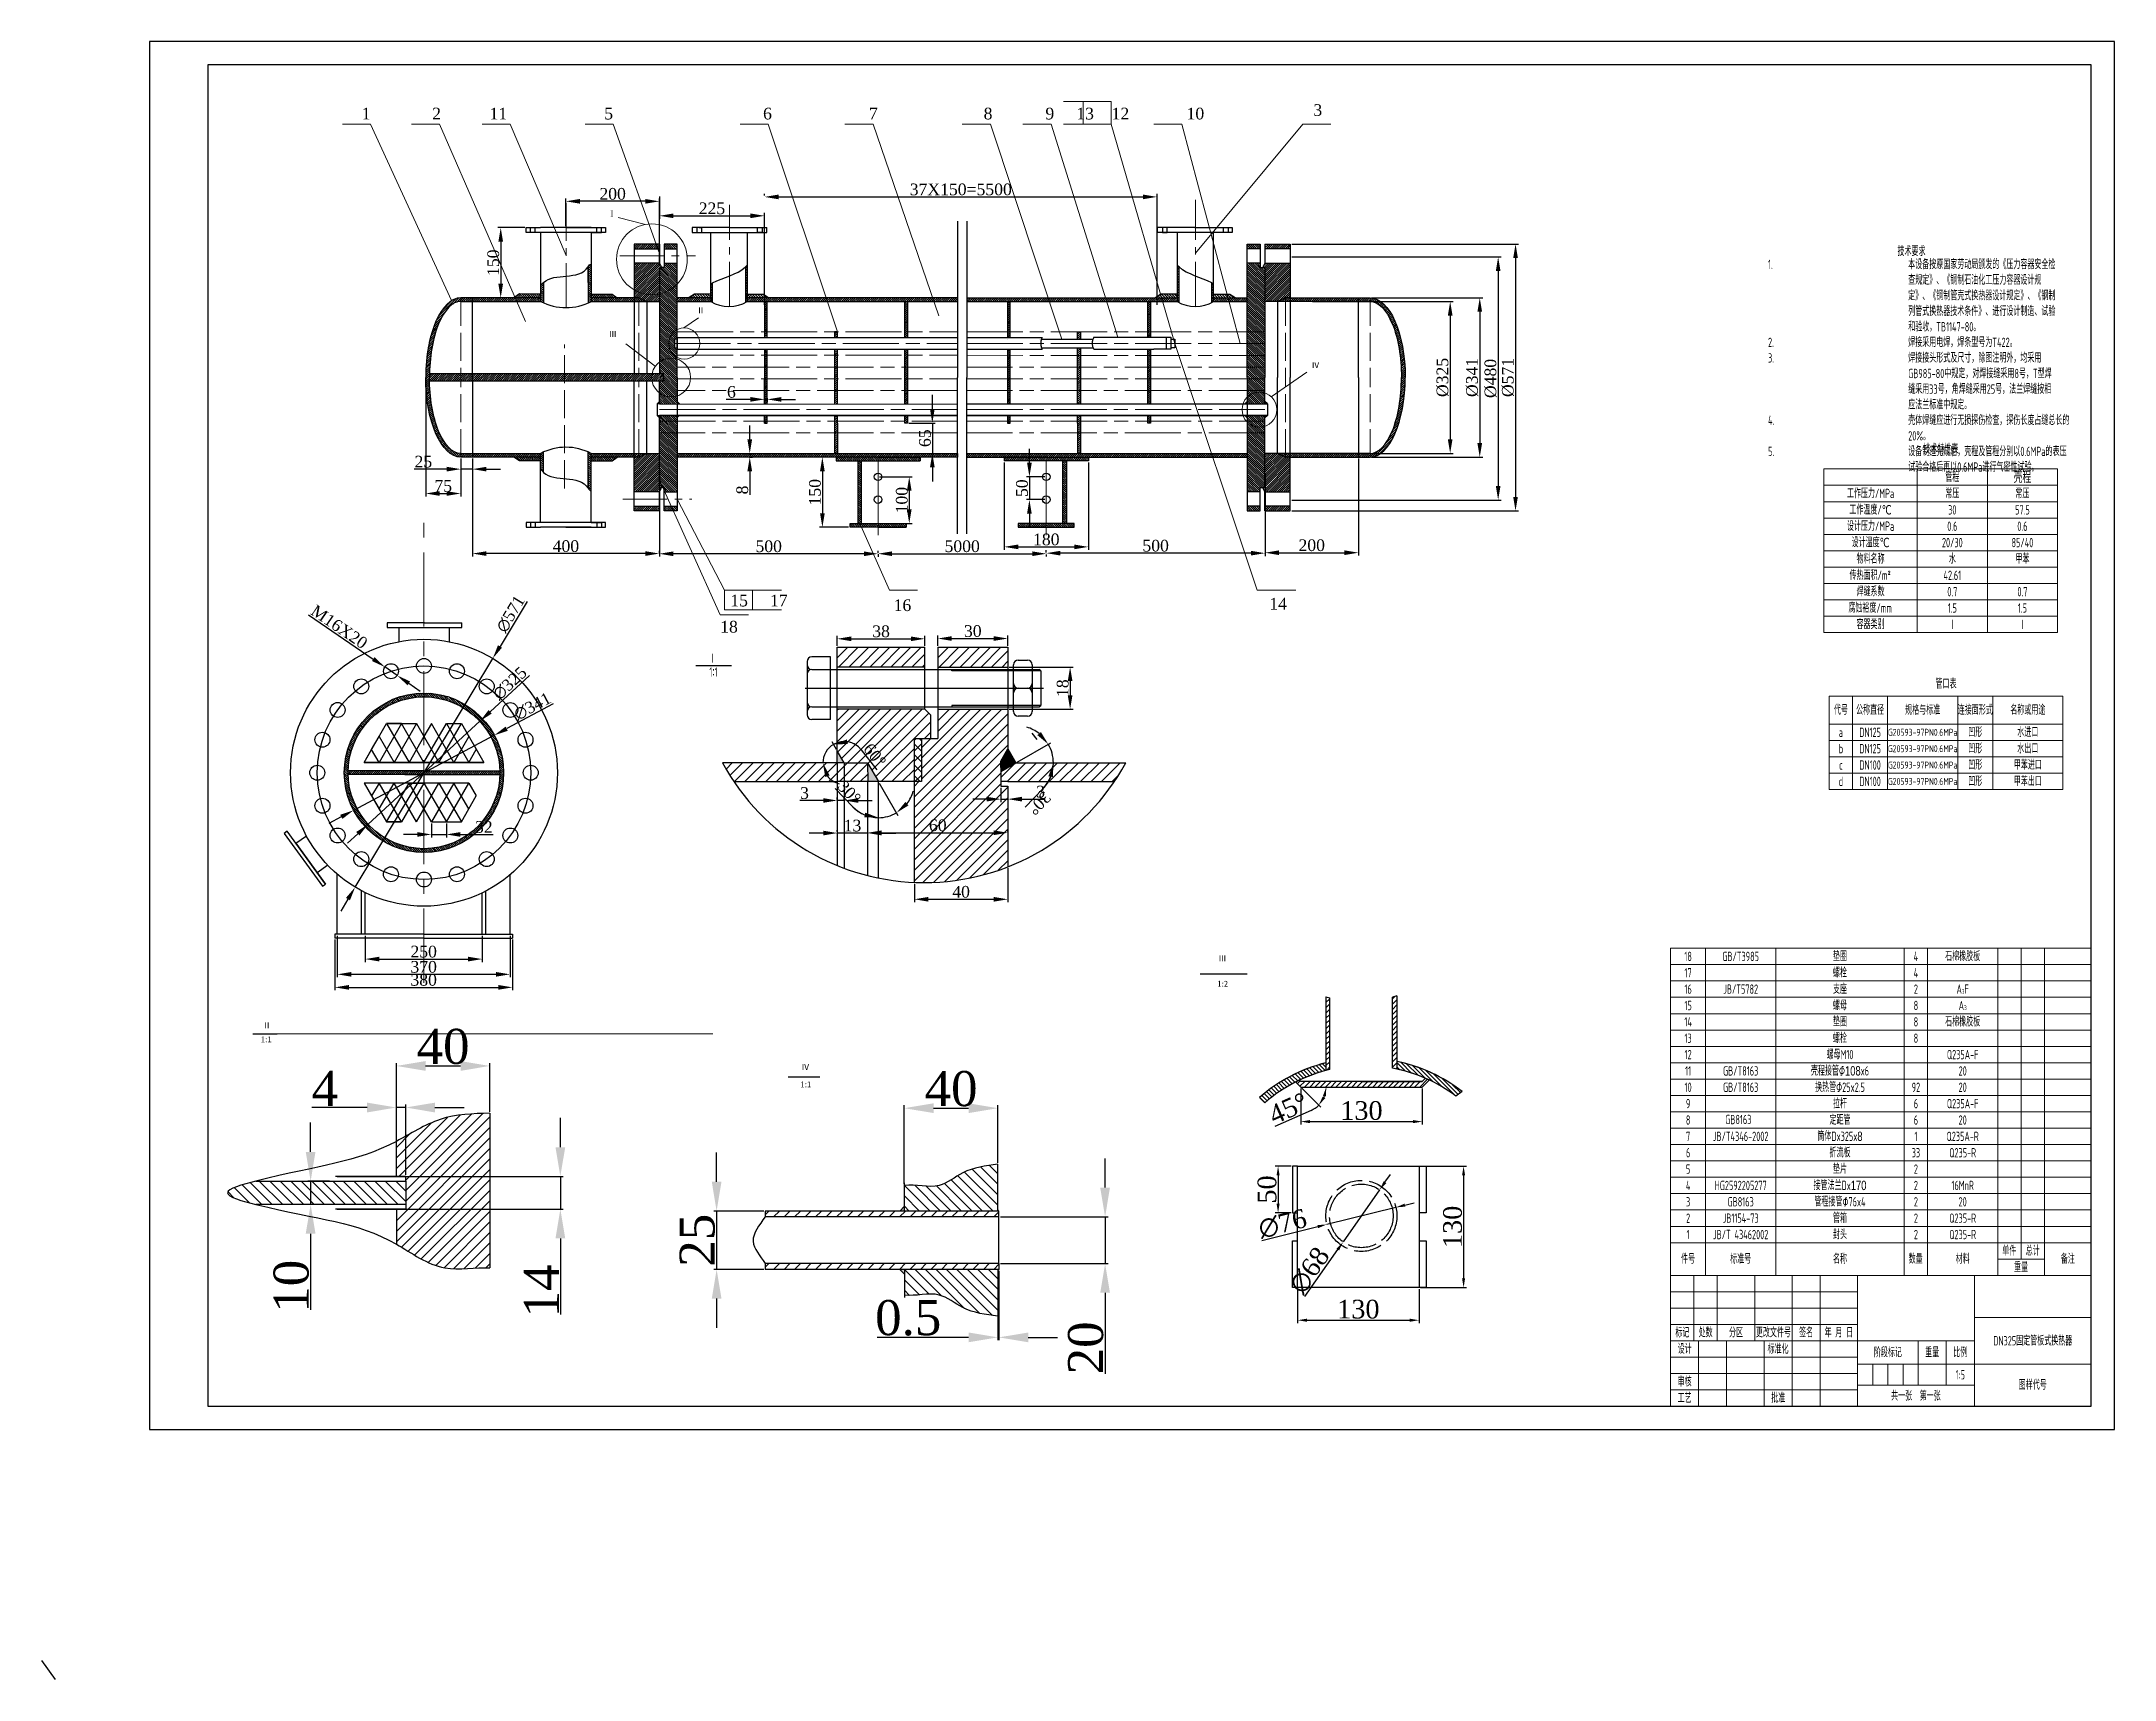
# Model space of a CAD drawing. Header units: millimetres. Extents: x -10592 to -5262, y 1369 to 4657.
# Drawn here: x -10592 to -9705, y 1369 to 2070 of the extents above; entities outside this region: 1.
import ezdxf

# ---------------------------------------------------------------- set-up
doc = ezdxf.new("R2010")
doc.units = ezdxf.units.MM
for name, pattern in [('ACAD_ISO02W100', [15, 12, -3]), ('ACAD_ISO08W100', [36, 24, -3, 6, -3]), ('CENTER', [50.8, 31.75, -6.35, 6.35, -6.35]), ('CENTER2', [28.575, 19.05, -3.175, 3.175, -3.175])]:
    doc.linetypes.add(name, pattern=pattern)
for name, color, linetype, lineweight in [('标注', 7, 'Continuous', 18), ('点划线', 7, 'ACAD_ISO08W100', 15), ('粗实线', 4, 'Continuous', 30), ('细实线', 7, 'Continuous', 15)]:
    doc.layers.add(name, color=color, linetype=linetype, lineweight=lineweight)
doc.styles.add('Annotative', font='times.ttf')
doc.styles.add('HGCAD', font='gbenor.shx', dxfattribs={"width": 0.75, "bigfont": 'gbcbig.shx'})
doc.dimstyles.new('副本 (2) (3) ISO-25', dxfattribs={"dimtxt": 8, "dimasz": 4, "dimexe": 1.25, "dimexo": 0.625, "dimtad": 1, "dimlfac": 2.5, "dimtxsty": 'Annotative', "dimcen": 2.5, "dimclrd": 256, "dimadec": 0, "dimazin": 0, "dimtfac": 1, "dimtmove": 0, "dimatfit": 3, "dimfxl": 0, "dimarcsym": 0})
doc.dimstyles.new('副本 (2) ISO-25', dxfattribs={"dimtxt": 5, "dimasz": 6, "dimexe": 1.25, "dimexo": 0.625, "dimtad": 1, "dimlfac": 5, "dimtxsty": 'Annotative', "dimcen": 2.5, "dimclrd": 256, "dimadec": 0, "dimazin": 0, "dimtfac": 1, "dimtmove": 0, "dimatfit": 3, "dimfxl": 0, "dimarcsym": 0})
doc.dimstyles.new('副本 (3) ISO-25', dxfattribs={"dimtxt": 15, "dimasz": 12.5, "dimexe": 1.25, "dimexo": 0.625, "dimtad": 1, "dimtxsty": 'Annotative', "dimcen": 2.5, "dimclrd": 256, "dimadec": 0, "dimazin": 0, "dimtfac": 1, "dimtmove": 0, "dimatfit": 3, "dimfxl": 0, "dimarcsym": 0})
doc.dimstyles.new('副本 ISO-25', dxfattribs={"dimtxt": 5, "dimasz": 6, "dimexe": 1.25, "dimexo": 0.625, "dimtad": 1, "dimtxsty": 'Annotative', "dimcen": 2.5, "dimclrd": 256, "dimadec": 0, "dimazin": 0, "dimtfac": 1, "dimtmove": 0, "dimatfit": 3, "dimfxl": 0, "dimarcsym": 0})
pattern_1 = [(135, (-9000.3131, 1590.99754), (-0.4490128, -0.4490128), [])]
pattern_2 = [(45, (-14862.6244, 320.4526), (-2.245064, 2.245064), [])]
pattern_3 = [(135, (0.54225, -48.2073), (-0.56126601, -0.56126601), [])]
pattern_4 = [(45, (0.54225, -48.2073), (-0.449012806, 0.449012806), [])]

msp = doc.modelspace()

# ---------------------------------------------------------------- texts
at = {"layer": '标注', "lineweight": 15, "insert": (-10348.8179, 1997.4453), "char_height": 2.5, "attachment_point": 1, "style": 'Annotative'}
msp.add_mtext_dynamic_manual_height_columns('I', width=6.614137, gutter_width=12.5, heights=[0], dxfattribs=at)
at = {"layer": '标注', "linetype": 'ByBlock', "lineweight": 15, "char_height": 2.5, "attachment_point": 1, "style": 'Annotative'}
for s, width, heights, insert in [('{\\fSimSun|b0|i0|c134|p2;Ⅱ}', 8.801314, [0], (-10311.9518, 1956.0083)), ('{\\fSimSun|b0|i0|c134|p2;Ⅲ}', 10.871893, [0], (-10349.585, 1945.8991)), ('{\\fSimSun|b0|i0|c134|p2;Ⅳ}', 10.260807, [0], (-10048.8242, 1932.6107)), ('{\\fSimSun|b0|i0|c134|p2;Ⅲ}', 28.542756, [0], (-10088.6796, 1678.7653)), ('1{\\H0.95833x;:\\fSimSun|b0|i0|c134|p2;\\H1.0435x;2}', 11.131528, [0], (-10089.1846, 1667.9887)), ('1{\\H0.95833x;:\\fSimSun|b0|i0|c134|p2;\\H1.0435x;1}', 7.04355, [0.5212], (-10498.5195, 1644.1882)), ('{\\fSimSun|b0|i0|c134|p2;Ⅱ}', 24.531507, [0], (-10497.5944, 1650.1181)), ('1{\\H0.95833x;:\\fSimSun|b0|i0|c134|p2;\\H1.0435x;1}', 10.339793, [0], (-10267.6069, 1624.9126)), ('{\\fSimSun|b0|i0|c134|p2;Ⅳ}', 28.00343, [0], (-10267.1422, 1632.2555))]:
    msp.add_mtext_dynamic_manual_height_columns(s, width=width, gutter_width=12.5, heights=heights, dxfattribs=dict(at, insert=insert))
at = {"layer": '粗实线', "linetype": 'ByBlock', "lineweight": 15, "attachment_point": 1, "style": 'Annotative'}
for s, width, insert, char_height in [('               {\\H1.6x; \\H1.25x; 1              2           11                      5                                  6                      7                        8            9     13    12             10                                                    }', 423.660906, (-10472.8964, 2041.5431), 2.5), ('3', 11.530717, (-10048.0158, 2043.0619), 5), ('15     17', 24.519341, (-10297.5658, 1833.1711), 5), ('16', 10.112266, (-10227.6395, 1831.1769), 5), ('14', 16.54382, (-10066.8614, 1831.8092), 5), ('18', 10.354067, (-10301.8754, 1821.9764), 5)]:
    msp.add_mtext_dynamic_manual_height_columns(s, width=width, gutter_width=12.5, heights=[0], dxfattribs=dict(at, insert=insert, char_height=char_height))
at = {"layer": '粗实线', "color": 0, "lineweight": 30, "char_height": 4, "attachment_point": 5, "style": 'HGCAD'}
for s, insert, width in [('1∶1', (-10304.7425, 1800.0568), 15.259234), ('Ⅰ', (-10305.1023, 1805.7721), 31.861958)]:
    msp.add_mtext(s, dxfattribs=dict(at, insert=insert, width=width))
at = {"layer": '细实线', "style": 'HGCAD'}
for s, insert, char_height, width, attachment_point in [('技术要求', (-9792.0265, 1980.0998), 4, 122.805134, 5), ('\\pi-60,l60,t60;1.^I本设备按原国家劳动局颁发的《压力容器安全检查规定》、《钢制石油化工压力容器设计规定》、《钢制管壳式换热器设计规定》、《钢制列管式换热器技术条件》、进行设计制造、试验和验收，TB1147-80。\\P2.^I焊接采用电焊，焊条型号为T422。\\P3.^I焊接接头形式及尺寸，除图注明外，均采用GB985-80中规定，对焊接缝采用8号，T型焊缝采用33号，角焊缝采用25号，法兰焊缝按相应法兰标准中规定。\\P4.^I壳体焊缝应进行无损探伤检查，探伤长度占缝总长的20%。\\P5.^I设备制造完成后，壳程及管程分别以0.6MPa的表压试验合格后再以0.6MPa进行气密性试验。', (-9853.429, 1976.497), 4, 122.805134, 1), ('技术特性表', (-9779.451, 1895.4684), 4, 100.205728, 5), ('管程', (-9774.5538, 1883.474), 4, 30, 5), ('壳程', (-9744.5538, 1883.474), 5, 30, 5), ('工作压力/MPa', (-9809.5538, 1876.474), 4, 40, 5), ('常压', (-9774.5538, 1876.474), 4, 30, 5), ('常压', (-9744.5538, 1876.474), 4, 30, 5), ('设计压力/MPa', (-9809.5538, 1862.474), 4, 40, 5), ('工作温度/℃', (-9809.5538, 1869.474), 4, 40, 5), ('0.6', (-9774.5538, 1862.474), 4, 30, 5), ('30', (-9774.5538, 1869.474), 4, 30, 5), ('57.5', (-9744.5538, 1869.474), 4, 30, 5), ('0.6', (-9744.5538, 1862.474), 4, 30, 5), ('设计温度℃', (-9809.5538, 1855.474), 4, 40, 5), ('20/30', (-9774.5538, 1855.474), 4, 30, 5), ('85/40', (-9744.5538, 1855.474), 4, 30, 5), ('物料名称', (-9809.5538, 1848.474), 4, 40, 5), ('水', (-9774.5538, 1848.474), 4, 30, 5), ('甲苯', (-9744.5538, 1848.474), 4, 30, 5), ('传热面积/m{\\fISOCPEUR|b0|i0|c134|p34;²}', (-9809.7043, 1841.474), 4, 39.698973, 5), ('焊缝系数', (-9809.5538, 1834.474), 4, 40, 5), ('42.61', (-9774.5538, 1841.474), 4, 30, 5), ('腐蚀裕度/mm', (-9809.7043, 1827.474), 4, 39.698973, 5), ('0.7', (-9774.5538, 1834.474), 4, 30, 5), ('1.5', (-9774.5538, 1827.474), 4, 30, 5), ('0.7', (-9744.5538, 1834.474), 4, 30, 5), ('1.5', (-9744.5538, 1827.474), 4, 30, 5), ('容器类别', (-9809.5538, 1820.474), 4, 40, 5), ('I', (-9774.5538, 1820.474), 4, 30, 5), ('I', (-9744.5538, 1820.474), 4, 30, 5), ('管口表', (-9777.2232, 1794.9866), 4, 100.039115, 5), ('代号', (-9822.2428, 1783.7865), 4, 10, 5), ('公称直径', (-9809.7428, 1783.7865), 4, 15, 5), ('规格与标准', (-9787.2428, 1783.7865), 4, 30, 5), ('连接面形式', (-9764.7428, 1783.7865), 4, 15, 5), ('名称或用途', (-9742.2428, 1783.7865), 4, 30, 5), ('a', (-9822.2428, 1774.2865), 4, 10, 5), ('DN125', (-9809.7428, 1774.2865), 4, 15, 5), ('G20593-97PN0.6MPa', (-9787.2428, 1774.2865), 3, 30, 5), ('凹形', (-9764.7428, 1774.2865), 4, 15, 5), ('水进口', (-9742.2428, 1774.2865), 4, 30, 5), ('b', (-9822.2428, 1767.2865), 4, 10, 5), ('DN125', (-9809.7428, 1767.2865), 4, 15, 5), ('G20593-97PN0.6MPa', (-9787.2428, 1767.2865), 3, 30, 5), ('凹形', (-9764.7428, 1767.2865), 4, 15, 5), ('水出口', (-9742.2428, 1767.2865), 4, 30, 5), ('c', (-9822.2428, 1760.2865), 4, 10, 5), ('DN100', (-9809.7428, 1760.2865), 4, 15, 5), ('G20593-97PN0.6MPa', (-9787.2428, 1760.2865), 3, 30, 5), ('凹形', (-9764.7428, 1760.2865), 4, 15, 5), ('甲苯进口', (-9742.2428, 1760.2865), 4, 30, 5), ('d', (-9822.2428, 1753.2865), 4, 10, 5), ('DN100', (-9809.7428, 1753.2865), 4, 15, 5), ('G20593-97PN0.6MPa', (-9787.2428, 1753.2865), 3, 30, 5), ('凹形', (-9764.7428, 1753.2865), 4, 15, 5), ('甲苯出口', (-9742.2428, 1753.2865), 4, 30, 5), ('18', (-9887.6305, 1678.3953), 4, 15, 5), ('GB/T3985', (-9865.1305, 1678.398), 4, 30, 5), ('垫圈', (-9822.6305, 1678.398), 4, 55, 5), ('4', (-9790.1305, 1678.399), 4, 10, 5), ('石棉橡胶板', (-9770.1305, 1678.398), 4, 30, 5), ('17', (-9887.6305, 1671.3953), 4, 15, 5), ('螺栓', (-9822.6305, 1671.398), 4, 55, 5), ('4', (-9790.132, 1671.398), 4, 9.997036, 5), ('15', (-9887.6273, 1657.3968), 4, 15.006486, 5), ('16', (-9887.6248, 1664.398), 4, 15.011548, 5), ('JB/T5782', (-9865.1305, 1664.398), 4, 30, 5), ('支座', (-9822.6305, 1664.398), 4, 55, 5), ('螺母', (-9822.6305, 1657.398), 4, 55, 5), ('8', (-9790.132, 1657.398), 4, 9.997036, 5), ('2', (-9790.1305, 1664.398), 4, 10, 5), ('A{\\H0.5x;3}F', (-9770.1305, 1664.398), 4, 30, 5), ('A{\\H0.5x;3}', (-9770.1305, 1657.398), 4, 30, 5), ('14', (-9887.6305, 1650.3953), 4, 15, 5), ('垫圈', (-9822.6305, 1650.398), 4, 55, 5), ('8', (-9790.132, 1650.398), 4, 9.997036, 5), ('石棉橡胶板', (-9770.1305, 1650.398), 4, 30, 5), ('13', (-9887.6305, 1643.3953), 4, 15, 5), ('螺栓', (-9822.6305, 1643.398), 4, 55, 5), ('8', (-9790.1305, 1643.398), 4, 10, 5), ('12', (-9887.6305, 1636.3953), 4, 15, 5), ('螺母M10', (-9822.6305, 1636.398), 4, 55, 5), ('Q235A-F', (-9770.1305, 1636.398), 4, 30, 5), ('10', (-9887.619, 1622.3953), 4, 15.023097, 5), ('11', (-9887.6248, 1629.398), 4, 15.011548, 5), ('GB/T8163', (-9865.1305, 1629.398), 4, 30, 5), ('GB/T8163', (-9865.1305, 1622.398), 4, 30, 5), ('壳程接管Φ{\\fËÎÌå|b0|i0|c134|p0;108}x6', (-9822.6305, 1629.398), 4, 55, 5), ('\\pt160;换热管Φ25x2.5', (-9822.6305, 1622.398), 4, 55, 5), ('92', (-9790.1305, 1622.398), 4, 10, 5), ('20', (-9770.1305, 1622.398), 4, 30, 5), ('20', (-9770.1284, 1629.398), 4, 29.995778, 5), ('9', (-9887.6305, 1615.3953), 4, 15, 5), ('拉杆', (-9822.6305, 1615.398), 4, 55, 5), ('6', (-9790.1305, 1615.398), 4, 10, 5), ('Q235A-F', (-9770.1305, 1615.398), 4, 30, 5), ('8', (-9887.6305, 1608.398), 4, 15, 5), ('GB8163', (-9866.1338, 1608.6093), 4, 30, 5), ('定距管', (-9822.6305, 1608.398), 4, 55, 5), ('6', (-9790.132, 1608.398), 4, 9.997036, 5), ('20', (-9770.1305, 1608.398), 4, 30, 5), ('7', (-9887.6305, 1601.3953), 4, 15, 5), ('JB/T4346-2002', (-9865.1305, 1601.398), 4, 30, 5), ('筒体Dx325x{\\fËÎÌå|b0|i0|c134|p0;8}', (-9822.6305, 1601.398), 4, 55, 5), ('1', (-9790.1305, 1601.398), 4, 10, 5), ('Q235A-R', (-9770.1305, 1601.398), 4, 30, 5), ('5', (-9887.6305, 1587.3953), 4, 15, 5), ('6', (-9887.6305, 1594.3953), 4, 15, 5), ('折流板', (-9822.6305, 1594.398), 4, 55, 5), ('垫片', (-9822.6305, 1587.398), 4, 55, 5), ('33', (-9790.132, 1594.398), 4, 9.997036, 5), ('2', (-9790.1305, 1587.398), 4, 10, 5), ('Q235-R', (-9770.1305, 1594.398), 4, 30, 5), ('4', (-9887.6248, 1580.398), 4, 15.011548, 5), ('HG2592205277', (-9865.1305, 1580.398), 4, 30, 5), ('接管法兰Dx{\\fËÎÌå|b0|i0|c134|p0;170}', (-9822.6305, 1580.398), 4, 55, 5), ('2', (-9790.1305, 1580.398), 4, 10, 5), ('16MnR', (-9770.1305, 1580.398), 4, 30, 5), ('3', (-9887.6305, 1573.3953), 4, 15, 5), ('GB8163', (-9865.1305, 1573.398), 4, 30, 5), ('管程接管{\\H0.9583x;Φ}76x4', (-9822.6305, 1573.398), 4, 55, 5), ('2', (-9790.1305, 1573.398), 4, 10, 5), ('20', (-9770.1305, 1573.398), 4, 30, 5), ('2', (-9887.6305, 1566.3953), 4, 15, 5), ('JB1154-73', (-9865.1305, 1566.398), 4, 30, 5), ('封头', (-9822.6305, 1559.398), 4, 55, 5), ('管箱', (-9822.6305, 1566.398), 4, 55, 5), ('2', (-9790.1305, 1566.398), 4, 10, 5), ('Q235-R', (-9770.1305, 1566.398), 4, 30, 5), ('1', (-9887.6305, 1559.398), 4, 15, 5), ('JB/T 43462002', (-9865.1305, 1559.398), 4, 30, 5), ('2', (-9790.1305, 1559.398), 4, 10, 5), ('Q235-R', (-9770.132, 1559.398), 4, 30.002964, 5), ('单件', (-9750.132, 1552.398), 4, 9.997036, 5), ('总计', (-9740.1305, 1552.398), 4, 10, 5), ('件号', (-9887.6305, 1548.898), 4, 15, 5), ('标准号', (-9865.1305, 1548.8926), 4, 30, 5), ('名称', (-9822.6305, 1548.898), 4, 55, 5), ('数量', (-9790.2291, 1548.898), 4, 9.802906, 5), ('材料', (-9770.1305, 1548.8926), 4, 30, 5), ('重量', (-9745.1305, 1545.398), 4, 20, 5), ('备注', (-9725.1335, 1548.898), 4, 19.994072, 5), ('标记', (-9890.0807, 1517.3621), 4, 10.099572, 5), ('处数', (-9880.132, 1517.398), 4, 9.997036, 5), ('分区', (-9867.1305, 1517.398), 4, 16, 5), ('更改文件号', (-9851.1305, 1517.398), 4, 16, 5), ('签名', (-9837.1305, 1517.398), 4, 12, 5), ('年 月 日', (-9823.1305, 1517.398), 4, 16, 5), ('设计', (-9889.1126, 1510.3724), 4, 12.0358, 5), ('标准化', (-9849.1305, 1510.3621), 4, 12, 5), ('阶段标记', (-9802.1305, 1508.898), 4, 26, 5), ('重量', (-9783.1718, 1508.898), 4, 11.917536, 5), ('比例', (-9771.1718, 1508.898), 4, 11.917536, 5), ('DN325固定管板式换热器', (-9740.1305, 1513.898), 4, 50, 5), ('1:5', (-9771.1305, 1499.398), 4, 12, 5), ('工艺', (-9889.1305, 1489.3621), 4, 12, 5), ('审核', (-9889.1305, 1496.3621), 4, 12, 5), ('批准', (-9849.0684, 1489.398), 4, 12.124356, 5), ('共一张  第一张', (-9790.1305, 1490.3061), 4, 50, 5), ('图样代号', (-9740.1305, 1494.9972), 4, 50, 5)]:
    msp.add_mtext(s, dxfattribs=dict(at, insert=insert, char_height=char_height, width=width, attachment_point=attachment_point))

# ---------------------------------------------------------------- blocks, each defined once
blk = doc.blocks.new('*D1')
at = {"layer": 'Defpoints', "color": 0, "lineweight": 15, "transparency": 16777216}
for p in [(-10384.91, 1990.23), (-10395.81, 1960.23), (-10378.71, 1960.23)]:
    blk.add_point(p, dxfattribs=at)
at = {"layer": '标注', "color": 0, "lineweight": -2, "transparency": 16777216}
for p, q in [((-10385.54, 1990.23), (-10397.06, 1990.23)), ((-10379.34, 1960.23), (-10397.06, 1960.23))]:
    blk.add_line(p, q, dxfattribs=at)
at = {"layer": '标注', "lineweight": -2, "transparency": 16777216}
blk.add_line((-10395.81, 1984.23), (-10395.81, 1966.23), dxfattribs=at)
at = {"layer": '标注', "lineweight": 15, "transparency": 16777216}
for points in [[(-10396.81, 1984.23), (-10394.81, 1984.23), (-10395.81, 1990.23)], [(-10396.81, 1966.23), (-10394.81, 1966.23), (-10395.81, 1960.23)]]:
    blk.add_solid(points, dxfattribs=at)
at = {"layer": '标注', "color": 0, "lineweight": 18, "transparency": 16777216, "insert": (-10398.98, 1975.23), "char_height": 5, "attachment_point": 5, "rotation": 90, "style": 'Annotative'}
blk.add_mtext('150', dxfattribs=at)
blk = doc.blocks.new('*D2')
at = {"layer": 'Defpoints', "color": 0, "lineweight": 15, "transparency": 16777216}
for p in [(-10412.91, 1892.03), (-10407.91, 1892.03), (-10412.91, 1886.9)]:
    blk.add_point(p, dxfattribs=at)
at = {"layer": '标注', "color": 0, "lineweight": -2, "transparency": 16777216}
for p, q in [((-10412.91, 1891.4), (-10412.91, 1885.65)), ((-10407.91, 1891.4), (-10407.91, 1885.65))]:
    blk.add_line(p, q, dxfattribs=at)
at = {"layer": '标注', "lineweight": -2, "transparency": 16777216}
for p, q in [((-10418.91, 1886.9), (-10432.9, 1886.9)), ((-10407.91, 1886.9), (-10412.91, 1886.9)), ((-10401.91, 1886.9), (-10395.91, 1886.9))]:
    blk.add_line(p, q, dxfattribs=at)
at = {"layer": '标注', "lineweight": 15, "transparency": 16777216}
for points in [[(-10418.91, 1887.9), (-10418.91, 1885.9), (-10412.91, 1886.9)], [(-10401.91, 1887.9), (-10401.91, 1885.9), (-10407.91, 1886.9)]]:
    blk.add_solid(points, dxfattribs=at)
at = {"layer": '标注', "color": 0, "lineweight": 18, "transparency": 16777216, "insert": (-10428.91, 1890.07), "char_height": 5, "attachment_point": 5, "style": 'Annotative'}
blk.add_mtext('25', dxfattribs=at)
blk = doc.blocks.new('*D3')
at = {"layer": 'Defpoints', "color": 0, "lineweight": 15, "transparency": 16777216}
for p in [(-10407.91, 1886.65), (-10327.91, 1886.9), (-10407.91, 1850.77)]:
    blk.add_point(p, dxfattribs=at)
at = {"layer": '标注', "color": 0, "lineweight": -2, "transparency": 16777216}
for p, q in [((-10407.91, 1886.02), (-10407.91, 1849.52)), ((-10327.91, 1886.27), (-10327.91, 1849.52))]:
    blk.add_line(p, q, dxfattribs=at)
at = {"layer": '标注', "lineweight": -2, "transparency": 16777216}
blk.add_line((-10333.91, 1850.77), (-10401.91, 1850.77), dxfattribs=at)
at = {"layer": '标注', "lineweight": 15, "transparency": 16777216}
for points in [[(-10401.91, 1851.77), (-10401.91, 1849.77), (-10407.91, 1850.77)], [(-10333.91, 1851.77), (-10333.91, 1849.77), (-10327.91, 1850.77)]]:
    blk.add_solid(points, dxfattribs=at)
at = {"layer": '标注', "color": 0, "lineweight": 18, "transparency": 16777216, "insert": (-10367.91, 1853.93), "char_height": 5, "attachment_point": 5, "style": 'Annotative'}
blk.add_mtext('400', dxfattribs=at)
blk = doc.blocks.new('*D4')
at = {"layer": 'Defpoints', "color": 0, "lineweight": 15, "transparency": 16777216}
for p in [(-10327.91, 1850.68), (-10327.91, 1850.52), (-10234.31, 1851.11)]:
    blk.add_point(p, dxfattribs=at)
at = {"layer": '标注', "color": 0, "lineweight": -2, "transparency": 16777216}
for p, q in [((-10327.91, 1851.14), (-10327.91, 1851.93)), ((-10234.31, 1850.49), (-10234.31, 1849.43))]:
    blk.add_line(p, q, dxfattribs=at)
at = {"layer": '标注', "lineweight": -2, "transparency": 16777216}
blk.add_line((-10240.31, 1850.68), (-10321.91, 1850.68), dxfattribs=at)
at = {"layer": '标注', "lineweight": 15, "transparency": 16777216}
for points in [[(-10321.91, 1851.68), (-10321.91, 1849.68), (-10327.91, 1850.68)], [(-10240.31, 1851.68), (-10240.31, 1849.68), (-10234.31, 1850.68)]]:
    blk.add_solid(points, dxfattribs=at)
at = {"layer": '标注', "color": 0, "lineweight": 18, "transparency": 16777216, "insert": (-10281.11, 1853.85), "char_height": 5, "attachment_point": 5, "style": 'Annotative'}
blk.add_mtext('500', dxfattribs=at)
blk = doc.blocks.new('*D5')
at = {"layer": 'Defpoints', "color": 0, "lineweight": 15, "transparency": 16777216}
for p in [(-10068.71, 1885.53), (-10162.31, 1850.95), (-10162.31, 1850.61)]:
    blk.add_point(p, dxfattribs=at)
at = {"layer": '标注', "color": 0, "lineweight": -2, "transparency": 16777216}
for p, q in [((-10068.71, 1884.9), (-10068.71, 1849.7)), ((-10162.31, 1851.24), (-10162.31, 1852.2))]:
    blk.add_line(p, q, dxfattribs=at)
at = {"layer": '标注', "lineweight": -2, "transparency": 16777216}
blk.add_line((-10074.71, 1850.95), (-10156.31, 1850.95), dxfattribs=at)
at = {"layer": '标注', "lineweight": 15, "transparency": 16777216}
for points in [[(-10156.31, 1851.95), (-10156.31, 1849.95), (-10162.31, 1850.95)], [(-10074.71, 1851.95), (-10074.71, 1849.95), (-10068.71, 1850.95)]]:
    blk.add_solid(points, dxfattribs=at)
at = {"layer": '标注', "color": 0, "lineweight": 18, "transparency": 16777216, "insert": (-10115.51, 1854.12), "char_height": 5, "attachment_point": 5, "style": 'Annotative'}
blk.add_mtext('500', dxfattribs=at)
blk = doc.blocks.new('*D6')
at = {"layer": 'Defpoints', "color": 0, "lineweight": 15, "transparency": 16777216}
for p in [(-10234.31, 1850.43), (-10162.31, 1850.97), (-10162.31, 1850.71)]:
    blk.add_point(p, dxfattribs=at)
at = {"layer": '标注', "color": 0, "lineweight": -2, "transparency": 16777216}
for p, q in [((-10234.31, 1851.06), (-10234.31, 1851.96)), ((-10162.31, 1850.34), (-10162.31, 1849.46))]:
    blk.add_line(p, q, dxfattribs=at)
at = {"layer": '标注', "lineweight": -2, "transparency": 16777216}
blk.add_line((-10228.31, 1850.71), (-10168.31, 1850.71), dxfattribs=at)
at = {"layer": '标注', "lineweight": 15, "transparency": 16777216}
for points in [[(-10228.31, 1851.71), (-10228.31, 1849.71), (-10234.31, 1850.71)], [(-10168.31, 1851.71), (-10168.31, 1849.71), (-10162.31, 1850.71)]]:
    blk.add_solid(points, dxfattribs=at)
at = {"layer": '标注', "color": 0, "lineweight": 18, "transparency": 16777216, "insert": (-10198.31, 1853.88), "char_height": 5, "attachment_point": 5, "style": 'Annotative'}
blk.add_mtext('5000', dxfattribs=at)
blk = doc.blocks.new('*D7')
at = {"layer": 'Defpoints', "color": 0, "lineweight": 15, "transparency": 16777216}
for p in [(-10282.91, 2003.29), (-10114.91, 2003.39), (-10114.91, 1956.63)]:
    blk.add_point(p, dxfattribs=at)
at = {"layer": '标注', "color": 0, "lineweight": -2, "transparency": 16777216}
for p, q in [((-10282.91, 2003.92), (-10282.91, 2004.64)), ((-10114.91, 1957.25), (-10114.91, 2004.64))]:
    blk.add_line(p, q, dxfattribs=at)
at = {"layer": '标注', "lineweight": -2, "transparency": 16777216}
blk.add_line((-10276.91, 2003.39), (-10120.91, 2003.39), dxfattribs=at)
at = {"layer": '标注', "lineweight": 15, "transparency": 16777216}
for points in [[(-10276.91, 2004.39), (-10276.91, 2002.39), (-10282.91, 2003.39)], [(-10120.91, 2004.39), (-10120.91, 2002.39), (-10114.91, 2003.39)]]:
    blk.add_solid(points, dxfattribs=at)
at = {"layer": '标注', "color": 0, "lineweight": 18, "transparency": 16777216, "insert": (-10198.91, 2006.57), "char_height": 5, "attachment_point": 5, "style": 'Annotative'}
blk.add_mtext('37X150=5500', dxfattribs=at)
blk = doc.blocks.new('*D8')
at = {"layer": 'Defpoints', "color": 0, "lineweight": 15, "transparency": 16777216}
for p in [(-10252.31, 1892.03), (-10258.14, 1862.03), (-10246.31, 1862.03)]:
    blk.add_point(p, dxfattribs=at)
at = {"layer": '标注', "color": 0, "lineweight": -2, "transparency": 16777216}
for p, q in [((-10252.94, 1892.03), (-10259.39, 1892.03)), ((-10246.94, 1862.03), (-10259.39, 1862.03))]:
    blk.add_line(p, q, dxfattribs=at)
at = {"layer": '标注', "lineweight": -2, "transparency": 16777216}
blk.add_line((-10258.14, 1886.03), (-10258.14, 1868.03), dxfattribs=at)
at = {"layer": '标注', "lineweight": 15, "transparency": 16777216}
for points in [[(-10259.14, 1886.03), (-10257.14, 1886.03), (-10258.14, 1892.03)], [(-10259.14, 1868.03), (-10257.14, 1868.03), (-10258.14, 1862.03)]]:
    blk.add_solid(points, dxfattribs=at)
at = {"layer": '标注', "color": 0, "lineweight": 18, "transparency": 16777216, "insert": (-10261.31, 1877.03), "char_height": 5, "attachment_point": 5, "rotation": 90, "style": 'Annotative'}
blk.add_mtext('150', dxfattribs=at)
blk = doc.blocks.new('*D9')
at = {"layer": 'Defpoints', "color": 0, "lineweight": 15, "transparency": 16777216}
for p in [(-10234.31, 1883.63), (-10234.31, 1863.63), (-10220.96, 1863.63)]:
    blk.add_point(p, dxfattribs=at)
at = {"layer": '标注', "color": 0, "lineweight": -2, "transparency": 16777216}
for p, q in [((-10233.69, 1883.63), (-10219.71, 1883.63)), ((-10233.69, 1863.63), (-10219.71, 1863.63))]:
    blk.add_line(p, q, dxfattribs=at)
at = {"layer": '标注', "lineweight": -2, "transparency": 16777216}
blk.add_line((-10220.96, 1877.63), (-10220.96, 1869.63), dxfattribs=at)
at = {"layer": '标注', "lineweight": 15, "transparency": 16777216}
for points in [[(-10221.96, 1877.63), (-10219.96, 1877.63), (-10220.96, 1883.63)], [(-10221.96, 1869.63), (-10219.96, 1869.63), (-10220.96, 1863.63)]]:
    blk.add_solid(points, dxfattribs=at)
at = {"layer": '标注', "color": 0, "lineweight": 15, "transparency": 16777216, "insert": (-10224.13, 1873.63), "char_height": 5, "attachment_point": 5, "rotation": 90, "style": 'Annotative'}
blk.add_mtext('100', dxfattribs=at)
blk = doc.blocks.new('*D10')
at = {"layer": 'Defpoints', "color": 0, "lineweight": 15, "transparency": 16777216}
for p in [(-10023.71, 1960.23), (-10023.71, 1892.03), (-9976.8, 1892.03)]:
    blk.add_point(p, dxfattribs=at)
at = {"layer": '标注', "color": 0, "lineweight": -2, "transparency": 16777216}
for p, q in [((-10023.09, 1960.23), (-9975.55, 1960.23)), ((-10023.09, 1892.03), (-9975.55, 1892.03))]:
    blk.add_line(p, q, dxfattribs=at)
at = {"layer": '标注', "lineweight": -2, "transparency": 16777216}
blk.add_line((-9976.8, 1954.23), (-9976.8, 1898.03), dxfattribs=at)
at = {"layer": '标注', "lineweight": 15, "transparency": 16777216}
for points in [[(-9977.8, 1954.23), (-9975.8, 1954.23), (-9976.8, 1960.23)], [(-9977.8, 1898.03), (-9975.8, 1898.03), (-9976.8, 1892.03)]]:
    blk.add_solid(points, dxfattribs=at)
at = {"layer": '标注', "color": 0, "lineweight": 18, "transparency": 16777216, "insert": (-9980.03, 1926.13), "char_height": 5, "attachment_point": 5, "rotation": 90, "style": 'Annotative'}
blk.add_mtext('%%c341', dxfattribs=at)
blk = doc.blocks.new('*D11')
at = {"layer": 'Defpoints', "color": 0, "lineweight": 15, "transparency": 16777216}
for p in [(-10023.71, 1958.63), (-10023.71, 1893.63), (-9989.46, 1893.63)]:
    blk.add_point(p, dxfattribs=at)
at = {"layer": '标注', "color": 0, "lineweight": -2, "transparency": 16777216}
for p, q in [((-10023.09, 1958.63), (-9988.21, 1958.63)), ((-10023.09, 1893.63), (-9988.21, 1893.63))]:
    blk.add_line(p, q, dxfattribs=at)
at = {"layer": '标注', "lineweight": -2, "transparency": 16777216}
blk.add_line((-9989.46, 1952.63), (-9989.46, 1899.63), dxfattribs=at)
at = {"layer": '标注', "lineweight": 15, "transparency": 16777216}
for points in [[(-9990.46, 1952.63), (-9988.46, 1952.63), (-9989.46, 1958.63)], [(-9990.46, 1899.63), (-9988.46, 1899.63), (-9989.46, 1893.63)]]:
    blk.add_solid(points, dxfattribs=at)
at = {"layer": '标注', "color": 0, "lineweight": 18, "transparency": 16777216, "insert": (-9992.69, 1926.13), "char_height": 5, "attachment_point": 5, "rotation": 90, "style": 'Annotative'}
blk.add_mtext('%%c325', dxfattribs=at)
blk = doc.blocks.new('*D12')
at = {"layer": 'Defpoints', "color": 0, "lineweight": 15, "transparency": 16777216}
for p in [(-10404.74, 1779), (-10452.55, 1734.97)]:
    blk.add_point(p, dxfattribs=at)
at = {"layer": '标注', "lineweight": -2, "transparency": 16777216}
for p, q in [((-10383.48, 1798.59), (-10400.33, 1783.07)), ((-10452.55, 1734.97), (-10404.74, 1779)), ((-10456.97, 1730.9), (-10461.38, 1726.84))]:
    blk.add_line(p, q, dxfattribs=at)
at = {"layer": '标注', "lineweight": 15, "transparency": 16777216}
for points in [[(-10401.01, 1783.8), (-10399.65, 1782.33), (-10404.74, 1779)], [(-10457.64, 1731.64), (-10456.29, 1730.17), (-10452.55, 1734.97)]]:
    blk.add_solid(points, dxfattribs=at)
at = {"layer": '标注', "color": 0, "lineweight": 18, "transparency": 16777216, "insert": (-10391.89, 1795.24), "char_height": 5, "attachment_point": 5, "rotation": 42.64849, "style": 'Annotative'}
blk.add_mtext('∅325', dxfattribs=at)
blk = doc.blocks.new('*D13')
at = {"layer": 'Defpoints', "color": 0, "lineweight": 15, "transparency": 16777216}
for p in [(-10398.56, 1773.02), (-10458.74, 1740.95)]:
    blk.add_point(p, dxfattribs=at)
at = {"layer": '标注', "lineweight": -2, "transparency": 16777216}
for p, q in [((-10373.41, 1786.42), (-10393.26, 1775.85)), ((-10458.74, 1740.95), (-10398.56, 1773.02)), ((-10464.04, 1738.12), (-10469.33, 1735.3))]:
    blk.add_line(p, q, dxfattribs=at)
at = {"layer": '标注', "lineweight": 15, "transparency": 16777216}
for points in [[(-10393.73, 1776.73), (-10392.79, 1774.96), (-10398.56, 1773.02)], [(-10464.51, 1739.01), (-10463.57, 1737.24), (-10458.74, 1740.95)]]:
    blk.add_solid(points, dxfattribs=at)
at = {"layer": '标注', "color": 0, "lineweight": 18, "transparency": 16777216, "insert": (-10382.21, 1785.4), "char_height": 5, "attachment_point": 5, "rotation": 28.05656, "style": 'Annotative'}
blk.add_mtext('∅341', dxfattribs=at)
blk = doc.blocks.new('*D14')
at = {"layer": 'Defpoints', "color": 0, "lineweight": 15, "transparency": 16777216}
for p in [(-10399.2, 1805.91), (-10458.09, 1708.06)]:
    blk.add_point(p, dxfattribs=at)
at = {"layer": '标注', "lineweight": -2, "transparency": 16777216}
for p, q in [((-10384.51, 1830.32), (-10396.11, 1811.05)), ((-10458.09, 1708.06), (-10399.2, 1805.91)), ((-10461.19, 1702.92), (-10464.28, 1697.78))]:
    blk.add_line(p, q, dxfattribs=at)
at = {"layer": '标注', "lineweight": 15, "transparency": 16777216}
for points in [[(-10396.97, 1811.56), (-10395.25, 1810.53), (-10399.2, 1805.91)], [(-10462.04, 1703.44), (-10460.33, 1702.41), (-10458.09, 1708.06)]]:
    blk.add_solid(points, dxfattribs=at)
at = {"layer": '标注', "color": 0, "lineweight": 18, "transparency": 16777216, "insert": (-10391.53, 1824.92), "char_height": 5, "attachment_point": 5, "rotation": 58.95833, "style": 'Annotative'}
blk.add_mtext('∅571', dxfattribs=at)
blk = doc.blocks.new('*D15')
at = {"layer": 'Defpoints', "color": 0, "lineweight": 15, "transparency": 16777216}
for p in [(-10445.41, 1802.24), (-10440.12, 1798.63)]:
    blk.add_point(p, dxfattribs=at)
at = {"layer": '标注', "lineweight": -2, "transparency": 16777216}
for p, q in [((-10478.04, 1824.55), (-10450.36, 1805.63)), ((-10440.12, 1798.63), (-10445.41, 1802.24)), ((-10435.17, 1795.25), (-10430.22, 1791.86))]:
    blk.add_line(p, q, dxfattribs=at)
at = {"layer": '标注', "lineweight": 15, "transparency": 16777216}
for points in [[(-10449.8, 1806.46), (-10450.92, 1804.8), (-10445.41, 1802.24)], [(-10434.61, 1796.07), (-10435.73, 1794.42), (-10440.12, 1798.63)]]:
    blk.add_solid(points, dxfattribs=at)
at = {"layer": '标注', "color": 0, "lineweight": 18, "transparency": 16777216, "insert": (-10464.89, 1819.4), "char_height": 5, "attachment_point": 5, "rotation": 325.64991, "style": 'Annotative'}
blk.add_mtext('M16X20', dxfattribs=at)
blk = doc.blocks.new('*D16')
at = {"layer": 'Defpoints', "color": 0, "lineweight": 15, "transparency": 16777216}
for p in [(-10425.45, 1735.96), (-10419.05, 1735.96), (-10419.05, 1730.59)]:
    blk.add_point(p, dxfattribs=at)
at = {"layer": '标注', "lineweight": -2, "transparency": 16777216}
for p, q in [((-10431.45, 1730.59), (-10437.45, 1730.59)), ((-10425.45, 1730.59), (-10419.05, 1730.59)), ((-10413.05, 1730.59), (-10399.02, 1730.59))]:
    blk.add_line(p, q, dxfattribs=at)
at = {"layer": '标注', "color": 0, "lineweight": -2, "transparency": 16777216}
for p, q in [((-10425.45, 1735.34), (-10425.45, 1729.34)), ((-10419.05, 1735.34), (-10419.05, 1729.34))]:
    blk.add_line(p, q, dxfattribs=at)
at = {"layer": '标注', "lineweight": 15, "transparency": 16777216}
for points in [[(-10431.45, 1731.59), (-10431.45, 1729.59), (-10425.45, 1730.59)], [(-10413.05, 1731.59), (-10413.05, 1729.59), (-10419.05, 1730.59)]]:
    blk.add_solid(points, dxfattribs=at)
at = {"layer": '标注', "color": 0, "lineweight": 18, "transparency": 16777216, "insert": (-10403.04, 1733.76), "char_height": 5, "attachment_point": 5, "style": 'Annotative'}
blk.add_mtext('32', dxfattribs=at)
blk = doc.blocks.new('*D17')
at = {"layer": 'Defpoints', "color": 0, "lineweight": 15, "transparency": 16777216}
for p in [(-10400.48, 1631.53), (-10400.48, 1611.31), (-10440.48, 1599.26)]:
    blk.add_point(p, dxfattribs=at)
at = {"layer": '标注', "color": 0, "lineweight": -2, "transparency": 16777216}
for p, q in [((-10440.48, 1599.88), (-10440.48, 1632.78)), ((-10400.48, 1611.93), (-10400.48, 1632.78))]:
    blk.add_line(p, q, dxfattribs=at)
at = {"layer": '标注', "lineweight": -2, "transparency": 16777216}
blk.add_line((-10427.98, 1631.53), (-10412.98, 1631.53), dxfattribs=at)
at = {"layer": '标注', "lineweight": 15, "transparency": 16777216}
for points in [[(-10427.98, 1633.61), (-10427.98, 1629.44), (-10440.48, 1631.53)], [(-10412.98, 1633.61), (-10412.98, 1629.44), (-10400.48, 1631.53)]]:
    blk.add_solid(points, dxfattribs=at)
at = {"layer": '标注', "color": 0, "lineweight": 18, "transparency": 16777216, "insert": (-10420.48, 1639.78), "char_height": 15, "attachment_point": 5, "style": 'Annotative'}
blk.add_mtext('40', dxfattribs=at)
blk = doc.blocks.new('*D18')
at = {"layer": 'Defpoints', "color": 0, "lineweight": 15, "transparency": 16777216}
for p in [(-10466.48, 1584.26), (-10466.48, 1570.26), (-10370.29, 1570.26)]:
    blk.add_point(p, dxfattribs=at)
at = {"layer": '标注', "lineweight": -2, "transparency": 16777216}
for p, q in [((-10370.29, 1596.76), (-10370.29, 1609.26)), ((-10370.29, 1584.26), (-10370.29, 1570.26)), ((-10370.29, 1557.76), (-10370.29, 1525.22))]:
    blk.add_line(p, q, dxfattribs=at)
at = {"layer": '标注', "color": 0, "lineweight": -2, "transparency": 16777216}
for p, q in [((-10465.85, 1584.26), (-10369.04, 1584.26)), ((-10465.85, 1570.26), (-10369.04, 1570.26))]:
    blk.add_line(p, q, dxfattribs=at)
at = {"layer": '标注', "lineweight": 15, "transparency": 16777216}
for points in [[(-10372.37, 1596.76), (-10368.2, 1596.76), (-10370.29, 1584.26)], [(-10372.37, 1557.76), (-10368.2, 1557.76), (-10370.29, 1570.26)]]:
    blk.add_solid(points, dxfattribs=at)
at = {"layer": '标注', "color": 0, "lineweight": 18, "transparency": 16777216, "insert": (-10378.41, 1535.24), "char_height": 15, "attachment_point": 5, "rotation": 90, "style": 'Annotative'}
blk.add_mtext('14', dxfattribs=at)
blk = doc.blocks.new('*D19')
at = {"layer": 'Defpoints', "color": 0, "lineweight": 15, "transparency": 16777216}
for p in [(-10468.51, 1582.26), (-10477.16, 1572.26), (-10468.51, 1572.26)]:
    blk.add_point(p, dxfattribs=at)
at = {"layer": '标注', "lineweight": -2, "transparency": 16777216}
for p, q in [((-10477.16, 1594.76), (-10477.16, 1607.26)), ((-10477.16, 1582.26), (-10477.16, 1572.26)), ((-10477.16, 1559.76), (-10477.16, 1527.24))]:
    blk.add_line(p, q, dxfattribs=at)
at = {"layer": '标注', "color": 0, "lineweight": -2, "transparency": 16777216}
for p, q in [((-10469.14, 1582.26), (-10478.41, 1582.26)), ((-10469.14, 1572.26), (-10478.41, 1572.26))]:
    blk.add_line(p, q, dxfattribs=at)
at = {"layer": '标注', "lineweight": 15, "transparency": 16777216}
for points in [[(-10479.25, 1594.76), (-10475.08, 1594.76), (-10477.16, 1582.26)], [(-10479.25, 1559.76), (-10475.08, 1559.76), (-10477.16, 1572.26)]]:
    blk.add_solid(points, dxfattribs=at)
at = {"layer": '标注', "color": 0, "lineweight": 18, "transparency": 16777216, "insert": (-10485.42, 1537.25), "char_height": 15, "attachment_point": 5, "rotation": 90, "style": 'Annotative'}
blk.add_mtext('10', dxfattribs=at)
blk = doc.blocks.new('*D20')
at = {"layer": 'Defpoints', "color": 0, "lineweight": 15, "transparency": 16777216}
for p in [(-10440.48, 1613.74), (-10440.48, 1584.26), (-10436.48, 1584.26)]:
    blk.add_point(p, dxfattribs=at)
at = {"layer": '标注', "color": 0, "lineweight": -2, "transparency": 16777216}
for p, q in [((-10440.48, 1584.88), (-10440.48, 1614.99)), ((-10436.48, 1584.88), (-10436.48, 1614.99))]:
    blk.add_line(p, q, dxfattribs=at)
at = {"layer": '标注', "lineweight": -2, "transparency": 16777216}
for p, q in [((-10452.98, 1613.74), (-10476.69, 1613.74)), ((-10436.48, 1613.74), (-10440.48, 1613.74)), ((-10423.98, 1613.74), (-10411.48, 1613.74))]:
    blk.add_line(p, q, dxfattribs=at)
at = {"layer": '标注', "lineweight": 15, "transparency": 16777216}
for points in [[(-10452.98, 1615.82), (-10452.98, 1611.65), (-10440.48, 1613.74)], [(-10423.98, 1615.82), (-10423.98, 1611.65), (-10436.48, 1613.74)]]:
    blk.add_solid(points, dxfattribs=at)
at = {"layer": '标注', "color": 0, "lineweight": 18, "transparency": 16777216, "insert": (-10471.08, 1621.86), "char_height": 15, "attachment_point": 5, "style": 'Annotative'}
blk.add_mtext('4', dxfattribs=at)
blk = doc.blocks.new('*D21')
at = {"layer": 'Defpoints', "color": 0, "lineweight": 15, "transparency": 16777216}
for p in [(-10053.44, 1622.51), (-10001.44, 1622.51), (-10001.44, 1607.71)]:
    blk.add_point(p, dxfattribs=at)
at = {"layer": '标注', "color": 0, "lineweight": -2, "transparency": 16777216}
for p, q in [((-10053.44, 1621.89), (-10053.44, 1606.46)), ((-10001.44, 1621.89), (-10001.44, 1606.46))]:
    blk.add_line(p, q, dxfattribs=at)
at = {"layer": '标注', "lineweight": -2, "transparency": 16777216}
blk.add_line((-10049.44, 1607.71), (-10005.44, 1607.71), dxfattribs=at)
at = {"layer": '标注', "lineweight": 15, "transparency": 16777216}
for points in [[(-10049.44, 1608.38), (-10049.44, 1607.04), (-10053.44, 1607.71)], [(-10005.44, 1608.38), (-10005.44, 1607.04), (-10001.44, 1607.71)]]:
    blk.add_solid(points, dxfattribs=at)
at = {"layer": '标注', "color": 0, "lineweight": 18, "transparency": 16777216, "insert": (-10027.44, 1612.4), "char_height": 8, "attachment_point": 5, "style": 'Annotative'}
blk.add_mtext('130', dxfattribs=at)
blk = doc.blocks.new('*D22')
at = {"layer": 'Defpoints', "color": 0, "lineweight": 15, "transparency": 16777216}
for p in [(-10054.76, 1536.66), (-10002.76, 1536.66), (-10002.76, 1522.73)]:
    blk.add_point(p, dxfattribs=at)
at = {"layer": '标注', "color": 0, "lineweight": -2, "transparency": 16777216}
for p, q in [((-10054.76, 1536.03), (-10054.76, 1521.48)), ((-10002.76, 1536.03), (-10002.76, 1521.48))]:
    blk.add_line(p, q, dxfattribs=at)
at = {"layer": '标注', "lineweight": -2, "transparency": 16777216}
blk.add_line((-10050.76, 1522.73), (-10006.76, 1522.73), dxfattribs=at)
at = {"layer": '标注', "lineweight": 15, "transparency": 16777216}
for points in [[(-10050.76, 1523.39), (-10050.76, 1522.06), (-10054.76, 1522.73)], [(-10006.76, 1523.39), (-10006.76, 1522.06), (-10002.76, 1522.73)]]:
    blk.add_solid(points, dxfattribs=at)
at = {"layer": '标注', "color": 0, "lineweight": 18, "transparency": 16777216, "insert": (-10028.76, 1527.42), "char_height": 8, "attachment_point": 5, "style": 'Annotative'}
blk.add_mtext('130', dxfattribs=at)
blk = doc.blocks.new('*D23')
at = {"layer": 'Defpoints', "color": 0, "lineweight": 15, "transparency": 16777216}
for p in [(-10002.76, 1588.66), (-10002.76, 1536.66), (-9983.72, 1536.66)]:
    blk.add_point(p, dxfattribs=at)
at = {"layer": '标注', "color": 0, "lineweight": -2, "transparency": 16777216}
for p, q in [((-10002.13, 1588.66), (-9982.47, 1588.66)), ((-10002.13, 1536.66), (-9982.47, 1536.66))]:
    blk.add_line(p, q, dxfattribs=at)
at = {"layer": '标注', "lineweight": -2, "transparency": 16777216}
blk.add_line((-9983.72, 1584.66), (-9983.72, 1540.66), dxfattribs=at)
at = {"layer": '标注', "lineweight": 15, "transparency": 16777216}
for points in [[(-9984.39, 1584.66), (-9983.06, 1584.66), (-9983.72, 1588.66)], [(-9984.39, 1540.66), (-9983.06, 1540.66), (-9983.72, 1536.66)]]:
    blk.add_solid(points, dxfattribs=at)
at = {"layer": '标注', "color": 0, "lineweight": 18, "transparency": 16777216, "insert": (-9988.42, 1562.66), "char_height": 8, "attachment_point": 5, "rotation": 90, "style": 'Annotative'}
blk.add_mtext('130', dxfattribs=at)
blk = doc.blocks.new('*D24')
at = {"layer": 'Defpoints', "color": 0, "lineweight": 15, "transparency": 16777216}
for p in [(-10056.9, 1588.66), (-10063.12, 1568.66), (-10056.9, 1568.66)]:
    blk.add_point(p, dxfattribs=at)
at = {"layer": '标注', "color": 0, "lineweight": -2, "transparency": 16777216}
for p, q in [((-10057.53, 1588.66), (-10064.37, 1588.66)), ((-10057.53, 1568.66), (-10064.37, 1568.66))]:
    blk.add_line(p, q, dxfattribs=at)
at = {"layer": '标注', "lineweight": -2, "transparency": 16777216}
blk.add_line((-10063.12, 1584.66), (-10063.12, 1572.66), dxfattribs=at)
at = {"layer": '标注', "lineweight": 15, "transparency": 16777216}
for points in [[(-10063.78, 1584.66), (-10062.45, 1584.66), (-10063.12, 1588.66)], [(-10063.78, 1572.66), (-10062.45, 1572.66), (-10063.12, 1568.66)]]:
    blk.add_solid(points, dxfattribs=at)
at = {"layer": '标注', "color": 0, "lineweight": 18, "transparency": 16777216, "insert": (-10067.81, 1578.66), "char_height": 8, "attachment_point": 5, "rotation": 90, "style": 'Annotative'}
blk.add_mtext('50', dxfattribs=at)
blk = doc.blocks.new('*D25')
at = {"layer": 'Defpoints', "color": 0, "lineweight": 15, "transparency": 16777216}
for p in [(-10055.58, 1624.66), (-10053.44, 1622.51), (-10053.44, 1622.51), (-10042.88, 1619.69), (-10001.44, 1622.51)]:
    blk.add_point(p, dxfattribs=at)
at = {"layer": '标注', "color": 0, "lineweight": -2, "transparency": 16777216}
blk.add_line((-10052.99, 1622.07), (-10044.82, 1613.9), dxfattribs=at)
at = {"layer": '标注', "lineweight": -2, "transparency": 16777216}
blk.add_line((-10049.01, 1612.52), (-10064.54, 1605.64), dxfattribs=at)
for start, end in [(293.90782, 315), (336.09218, 338.90782)]:
    blk.add_arc((-10053.44, 1622.51), 10.93, start, end, dxfattribs=at)
at = {"layer": '标注', "lineweight": 15, "transparency": 16777216}
for points in [[(-10042.9, 1617.71), (-10044, 1618.46), (-10045.71, 1614.79)], [(-10043.9, 1618.7), (-10042.58, 1618.46), (-10042.51, 1622.51)]]:
    blk.add_solid(points, dxfattribs=at)
at = {"layer": '标注', "color": 0, "lineweight": 18, "transparency": 16777216, "insert": (-10058.68, 1613.37), "char_height": 8, "attachment_point": 5, "rotation": 23.90782, "style": 'Annotative'}
blk.add_mtext('45°', dxfattribs=at)
blk = doc.blocks.new('*D26')
at = {"layer": 'Defpoints', "color": 0, "lineweight": 15, "transparency": 16777216}
for p in [(-10019.66, 1578.51), (-10035.27, 1556.23)]:
    blk.add_point(p, dxfattribs=at)
at = {"layer": '标注', "lineweight": -2, "transparency": 16777216}
for p, q in [((-10017.36, 1581.78), (-10015.07, 1585.06)), ((-10019.66, 1578.51), (-10035.27, 1556.23)), ((-10051.62, 1532.9), (-10037.57, 1552.96))]:
    blk.add_line(p, q, dxfattribs=at)
at = {"layer": '标注', "lineweight": 15, "transparency": 16777216}
for points in [[(-10017.91, 1582.17), (-10016.82, 1581.4), (-10019.66, 1578.51)], [(-10038.11, 1553.34), (-10037.02, 1552.57), (-10035.27, 1556.23)]]:
    blk.add_solid(points, dxfattribs=at)
at = {"layer": '标注', "color": 0, "lineweight": 18, "transparency": 16777216, "insert": (-10049.67, 1544.05), "char_height": 8, "attachment_point": 5, "rotation": 54.97516, "style": 'Annotative'}
blk.add_mtext('∅68', dxfattribs=at)
blk = doc.blocks.new('*D27')
at = {"layer": 'Defpoints', "color": 0, "lineweight": 15, "transparency": 16777216}
for p in [(-10012.71, 1571.01), (-10042.22, 1563.73)]:
    blk.add_point(p, dxfattribs=at)
at = {"layer": '标注', "lineweight": -2, "transparency": 16777216}
for p, q in [((-10012.71, 1571.01), (-10042.22, 1563.73)), ((-10008.82, 1571.97), (-10004.94, 1572.93)), ((-10070.1, 1556.84), (-10046.1, 1562.77))]:
    blk.add_line(p, q, dxfattribs=at)
at = {"layer": '标注', "lineweight": 15, "transparency": 16777216}
for points in [[(-10008.98, 1572.62), (-10008.66, 1571.33), (-10012.71, 1571.01)], [(-10046.26, 1563.41), (-10045.94, 1562.12), (-10042.22, 1563.73)]]:
    blk.add_solid(points, dxfattribs=at)
at = {"layer": '标注', "color": 0, "lineweight": 18, "transparency": 16777216, "insert": (-10061.19, 1563.98), "char_height": 8, "attachment_point": 5, "rotation": 13.87415, "style": 'Annotative'}
blk.add_mtext('∅76', dxfattribs=at)
blk = doc.blocks.new('*D28')
at = {"layer": 'Defpoints', "color": 0, "lineweight": 15, "transparency": 16777216}
for p in [(-10183.07, 1613.45), (-10183.07, 1589.46), (-10223.07, 1580.41)]:
    blk.add_point(p, dxfattribs=at)
at = {"layer": '标注', "color": 0, "lineweight": -2, "transparency": 16777216}
for p, q in [((-10223.07, 1581.04), (-10223.07, 1614.7)), ((-10183.07, 1590.08), (-10183.07, 1614.7))]:
    blk.add_line(p, q, dxfattribs=at)
at = {"layer": '标注', "lineweight": -2, "transparency": 16777216}
blk.add_line((-10210.57, 1613.45), (-10195.57, 1613.45), dxfattribs=at)
at = {"layer": '标注', "lineweight": 15, "transparency": 16777216}
for points in [[(-10210.57, 1615.54), (-10210.57, 1611.37), (-10223.07, 1613.45)], [(-10195.57, 1615.54), (-10195.57, 1611.37), (-10183.07, 1613.45)]]:
    blk.add_solid(points, dxfattribs=at)
at = {"layer": '标注', "color": 0, "lineweight": 18, "transparency": 16777216, "insert": (-10203.07, 1621.71), "char_height": 15, "attachment_point": 5, "style": 'Annotative'}
blk.add_mtext('40', dxfattribs=at)
blk = doc.blocks.new('*D29')
at = {"layer": 'Defpoints', "color": 0, "lineweight": 15, "transparency": 16777216}
for p in [(-10282.57, 1569.46), (-10303.4, 1544.46), (-10282.57, 1544.46)]:
    blk.add_point(p, dxfattribs=at)
at = {"layer": '标注', "lineweight": -2, "transparency": 16777216}
for p, q in [((-10303.4, 1581.96), (-10303.4, 1594.46)), ((-10303.4, 1569.46), (-10303.4, 1544.46)), ((-10303.4, 1531.96), (-10303.4, 1519.46))]:
    blk.add_line(p, q, dxfattribs=at)
at = {"layer": '标注', "color": 0, "lineweight": -2, "transparency": 16777216}
for p, q in [((-10283.19, 1569.46), (-10304.65, 1569.46)), ((-10283.19, 1544.46), (-10304.65, 1544.46))]:
    blk.add_line(p, q, dxfattribs=at)
at = {"layer": '标注', "lineweight": 15, "transparency": 16777216}
for points in [[(-10305.48, 1581.96), (-10301.32, 1581.96), (-10303.4, 1569.46)], [(-10305.48, 1531.96), (-10301.32, 1531.96), (-10303.4, 1544.46)]]:
    blk.add_solid(points, dxfattribs=at)
at = {"layer": '标注', "color": 0, "lineweight": 18, "transparency": 16777216, "insert": (-10311.65, 1556.96), "char_height": 15, "attachment_point": 5, "rotation": 90, "style": 'Annotative'}
blk.add_mtext('25', dxfattribs=at)
blk = doc.blocks.new('*D30')
at = {"layer": 'Defpoints', "color": 0, "lineweight": 15, "transparency": 16777216}
for p in [(-10182.57, 1566.96), (-10182.57, 1546.96), (-10137.14, 1546.96)]:
    blk.add_point(p, dxfattribs=at)
at = {"layer": '标注', "lineweight": -2, "transparency": 16777216}
for p, q in [((-10137.14, 1579.46), (-10137.14, 1591.96)), ((-10137.14, 1566.96), (-10137.14, 1546.96)), ((-10137.14, 1534.46), (-10137.14, 1499.82))]:
    blk.add_line(p, q, dxfattribs=at)
at = {"layer": '标注', "color": 0, "lineweight": -2, "transparency": 16777216}
for p, q in [((-10181.94, 1566.96), (-10135.89, 1566.96)), ((-10181.94, 1546.96), (-10135.89, 1546.96))]:
    blk.add_line(p, q, dxfattribs=at)
at = {"layer": '标注', "lineweight": 15, "transparency": 16777216}
for points in [[(-10139.23, 1579.46), (-10135.06, 1579.46), (-10137.14, 1566.96)], [(-10139.23, 1534.46), (-10135.06, 1534.46), (-10137.14, 1546.96)]]:
    blk.add_solid(points, dxfattribs=at)
at = {"layer": '标注', "color": 0, "lineweight": 18, "transparency": 16777216, "insert": (-10145.4, 1510.89), "char_height": 15, "attachment_point": 5, "rotation": 90, "style": 'Annotative'}
blk.add_mtext('20', dxfattribs=at)
blk = doc.blocks.new('*D31')
at = {"layer": 'Defpoints', "color": 0, "lineweight": 15, "transparency": 16777216}
for p in [(-10183.07, 1544.46), (-10182.57, 1544.46), (-10183.07, 1515.39)]:
    blk.add_point(p, dxfattribs=at)
at = {"layer": '标注', "color": 0, "lineweight": -2, "transparency": 16777216}
for p, q in [((-10183.07, 1543.83), (-10183.07, 1514.14)), ((-10182.57, 1543.83), (-10182.57, 1514.14))]:
    blk.add_line(p, q, dxfattribs=at)
at = {"layer": '标注', "lineweight": -2, "transparency": 16777216}
for p, q in [((-10195.57, 1515.39), (-10234.74, 1515.39)), ((-10182.57, 1515.39), (-10183.07, 1515.39)), ((-10170.07, 1515.39), (-10157.57, 1515.39))]:
    blk.add_line(p, q, dxfattribs=at)
at = {"layer": '标注', "lineweight": 15, "transparency": 16777216}
for points in [[(-10195.57, 1517.47), (-10195.57, 1513.31), (-10183.07, 1515.39)], [(-10170.07, 1517.47), (-10170.07, 1513.31), (-10182.57, 1515.39)]]:
    blk.add_solid(points, dxfattribs=at)
at = {"layer": '标注', "color": 0, "lineweight": 18, "transparency": 16777216, "insert": (-10221.4, 1523.67), "char_height": 15, "attachment_point": 5, "style": 'Annotative'}
blk.add_mtext('0.5', dxfattribs=at)
blk = doc.blocks.new('*D33')
at = {"layer": 'Defpoints', "color": 0, "lineweight": 15, "transparency": 16777216}
for p in [(-10251.77, 1766.38), (-10300.86, 1761.18), (-10257.39, 1764.32), (-10248.77, 1761.18), (-10248.77, 1761.18)]:
    blk.add_point(p, dxfattribs=at)
at = {"layer": '标注', "color": 0, "lineweight": -2, "transparency": 16777216}
blk.add_line((-10252.09, 1766.92), (-10253.98, 1770.2), dxfattribs=at)
at = {"layer": '标注', "lineweight": -2, "transparency": 16777216}
blk.add_line((-10241.57, 1766.85), (-10234.84, 1758.3), dxfattribs=at)
for start, end in [(120, 180), (38.20714, 120), (43.56872, 81.78436), (218.21564, 256.43128)]:
    blk.add_arc((-10248.77, 1761.18), 9.16, start, end, dxfattribs=at)
at = {"layer": '标注', "lineweight": 15, "transparency": 16777216}
for points in [[(-10247.27, 1769.27), (-10247.65, 1771.24), (-10253.36, 1769.12)], [(-10256.92, 1755.19), (-10255.03, 1755.84), (-10257.94, 1761.18)]]:
    blk.add_solid(points, dxfattribs=at)
at = {"layer": '标注', "color": 0, "lineweight": 18, "transparency": 16777216, "insert": (-10235.72, 1764.53), "char_height": 5, "attachment_point": 5, "rotation": 308.20714, "style": 'Annotative'}
blk.add_mtext('60°', dxfattribs=at)
blk = doc.blocks.new('*D34')
at = {"layer": 'Defpoints', "color": 0, "lineweight": 15, "transparency": 16777216}
for p in [(-10251.77, 1745.12), (-10251.77, 1744.84), (-10248.77, 1744.84)]:
    blk.add_point(p, dxfattribs=at)
at = {"layer": '标注', "lineweight": -2, "transparency": 16777216}
for p, q in [((-10257.77, 1745.12), (-10267.8, 1745.12)), ((-10248.77, 1745.12), (-10251.77, 1745.12)), ((-10242.77, 1745.12), (-10236.77, 1745.12))]:
    blk.add_line(p, q, dxfattribs=at)
at = {"layer": '标注', "color": 0, "lineweight": -2, "transparency": 16777216}
for p, q in [((-10251.77, 1745.47), (-10251.77, 1746.37)), ((-10248.77, 1745.47), (-10248.77, 1746.37))]:
    blk.add_line(p, q, dxfattribs=at)
at = {"layer": '标注', "lineweight": 15, "transparency": 16777216}
for points in [[(-10257.77, 1746.12), (-10257.77, 1744.12), (-10251.77, 1745.12)], [(-10242.77, 1746.12), (-10242.77, 1744.12), (-10248.77, 1745.12)]]:
    blk.add_solid(points, dxfattribs=at)
at = {"layer": '标注', "color": 0, "lineweight": 18, "transparency": 16777216, "insert": (-10265.79, 1748.29), "char_height": 5, "attachment_point": 5, "style": 'Annotative'}
blk.add_mtext('3', dxfattribs=at)
blk = doc.blocks.new('*D35')
at = {"layer": 'Defpoints', "color": 0, "lineweight": 15, "transparency": 16777216}
for p in [(-10251.77, 1731.18), (-10251.77, 1731.18), (-10238.74, 1731.18)]:
    blk.add_point(p, dxfattribs=at)
at = {"layer": '标注', "lineweight": -2, "transparency": 16777216}
for p, q in [((-10257.77, 1731.18), (-10263.77, 1731.18)), ((-10238.74, 1731.18), (-10251.77, 1731.18)), ((-10232.74, 1731.18), (-10226.74, 1731.18))]:
    blk.add_line(p, q, dxfattribs=at)
at = {"layer": '标注', "color": 0, "lineweight": -2, "transparency": 16777216}
for p, q in [((-10251.77, 1731.81), (-10251.77, 1732.43)), ((-10238.74, 1731.81), (-10238.74, 1732.43))]:
    blk.add_line(p, q, dxfattribs=at)
at = {"layer": '标注', "lineweight": 15, "transparency": 16777216}
for points in [[(-10257.77, 1732.18), (-10257.77, 1730.18), (-10251.77, 1731.18)], [(-10232.74, 1732.18), (-10232.74, 1730.18), (-10238.74, 1731.18)]]:
    blk.add_solid(points, dxfattribs=at)
at = {"layer": '标注', "color": 0, "lineweight": 18, "transparency": 16777216, "insert": (-10245.25, 1734.35), "char_height": 5, "attachment_point": 5, "style": 'Annotative'}
blk.add_mtext('13', dxfattribs=at)
blk = doc.blocks.new('*D36')
at = {"layer": 'Defpoints', "color": 0, "lineweight": 15, "transparency": 16777216}
for p in [(-10238.77, 1761.18), (-10234.15, 1753.18), (-10234.11, 1753.18), (-10228.86, 1738.69), (-10234.11, 1711.94)]:
    blk.add_point(p, dxfattribs=at)
at = {"layer": '标注', "lineweight": -2, "transparency": 16777216}
blk.add_line((-10245.16, 1742.46), (-10252.73, 1750.3), dxfattribs=at)
at = {"layer": '标注', "color": 0, "lineweight": -2, "transparency": 16777216}
blk.add_line((-10233.8, 1752.57), (-10225.82, 1738.74), dxfattribs=at)
at = {"layer": '标注', "lineweight": -2, "transparency": 16777216}
for start, end in [(322.54528, 345.09057), (223.97174, 269.99971), (224.90914, 247.45443), (269.99971, 300)]:
    blk.add_arc((-10234.11, 1753.11), 15.35, start, end, dxfattribs=at)
at = {"layer": '标注', "lineweight": 15, "transparency": 16777216}
for points in [[(-10239.8, 1739.92), (-10240.19, 1737.96), (-10234.11, 1737.77)], [(-10221.27, 1743.03), (-10222.59, 1744.53), (-10226.44, 1739.82)]]:
    blk.add_solid(points, dxfattribs=at)
at = {"layer": '标注', "color": 0, "lineweight": 18, "transparency": 16777216, "insert": (-10246.66, 1748.58), "char_height": 5, "attachment_point": 5, "rotation": 313.97174, "style": 'Annotative'}
blk.add_mtext('30°', dxfattribs=at)
blk = doc.blocks.new('*D37')
at = {"layer": 'Defpoints', "color": 0, "lineweight": 15, "transparency": 16777216}
for p in [(-10178.77, 1716.74), (-10218.77, 1710.07), (-10178.77, 1702.84)]:
    blk.add_point(p, dxfattribs=at)
at = {"layer": '标注', "color": 0, "lineweight": -2, "transparency": 16777216}
for p, q in [((-10178.77, 1716.12), (-10178.77, 1701.59)), ((-10218.77, 1709.45), (-10218.77, 1701.59))]:
    blk.add_line(p, q, dxfattribs=at)
at = {"layer": '标注', "lineweight": -2, "transparency": 16777216}
blk.add_line((-10212.77, 1702.84), (-10184.77, 1702.84), dxfattribs=at)
at = {"layer": '标注', "lineweight": 15, "transparency": 16777216}
for points in [[(-10212.77, 1703.84), (-10212.77, 1701.84), (-10218.77, 1702.84)], [(-10184.77, 1703.84), (-10184.77, 1701.84), (-10178.77, 1702.84)]]:
    blk.add_solid(points, dxfattribs=at)
at = {"layer": '标注', "color": 0, "lineweight": 18, "transparency": 16777216, "insert": (-10198.77, 1706.01), "char_height": 5, "attachment_point": 5, "style": 'Annotative'}
blk.add_mtext('40', dxfattribs=at)
blk = doc.blocks.new('*D38')
at = {"layer": 'Defpoints', "color": 0, "lineweight": 15, "transparency": 16777216}
for p in [(-10251.77, 1810.68), (-10214.27, 1814.3), (-10214.27, 1810.68)]:
    blk.add_point(p, dxfattribs=at)
at = {"layer": '标注', "color": 0, "lineweight": -2, "transparency": 16777216}
for p, q in [((-10251.77, 1811.31), (-10251.77, 1815.55)), ((-10214.27, 1811.31), (-10214.27, 1815.55))]:
    blk.add_line(p, q, dxfattribs=at)
at = {"layer": '标注', "lineweight": -2, "transparency": 16777216}
blk.add_line((-10245.77, 1814.3), (-10220.27, 1814.3), dxfattribs=at)
at = {"layer": '标注', "lineweight": 15, "transparency": 16777216}
for points in [[(-10245.77, 1815.3), (-10245.77, 1813.3), (-10251.77, 1814.3)], [(-10220.27, 1815.3), (-10220.27, 1813.3), (-10214.27, 1814.3)]]:
    blk.add_solid(points, dxfattribs=at)
at = {"layer": '标注', "color": 0, "lineweight": 18, "transparency": 16777216, "insert": (-10233.02, 1817.47), "char_height": 5, "attachment_point": 5, "style": 'Annotative'}
blk.add_mtext('38', dxfattribs=at)
blk = doc.blocks.new('*D39')
at = {"layer": 'Defpoints', "color": 0, "lineweight": 15, "transparency": 16777216}
for p in [(-10208.77, 1810.68), (-10178.77, 1814.42), (-10178.77, 1810.68)]:
    blk.add_point(p, dxfattribs=at)
at = {"layer": '标注', "color": 0, "lineweight": -2, "transparency": 16777216}
for p, q in [((-10208.77, 1811.31), (-10208.77, 1815.67)), ((-10178.77, 1811.31), (-10178.77, 1815.67))]:
    blk.add_line(p, q, dxfattribs=at)
at = {"layer": '标注', "lineweight": -2, "transparency": 16777216}
blk.add_line((-10202.77, 1814.42), (-10184.77, 1814.42), dxfattribs=at)
at = {"layer": '标注', "lineweight": 15, "transparency": 16777216}
for points in [[(-10202.77, 1815.42), (-10202.77, 1813.42), (-10208.77, 1814.42)], [(-10184.77, 1815.42), (-10184.77, 1813.42), (-10178.77, 1814.42)]]:
    blk.add_solid(points, dxfattribs=at)
at = {"layer": '标注', "color": 0, "lineweight": 18, "transparency": 16777216, "insert": (-10193.77, 1817.59), "char_height": 5, "attachment_point": 5, "style": 'Annotative'}
blk.add_mtext('30', dxfattribs=at)
blk = doc.blocks.new('*D40')
at = {"layer": 'Defpoints', "color": 0, "lineweight": 15, "transparency": 16777216}
for p in [(-10178.77, 1802.18), (-10178.77, 1784.18), (-10152.12, 1784.18)]:
    blk.add_point(p, dxfattribs=at)
at = {"layer": '标注', "color": 0, "lineweight": -2, "transparency": 16777216}
for p, q in [((-10178.15, 1802.18), (-10150.87, 1802.18)), ((-10178.15, 1784.18), (-10150.87, 1784.18))]:
    blk.add_line(p, q, dxfattribs=at)
at = {"layer": '标注', "lineweight": -2, "transparency": 16777216}
blk.add_line((-10152.12, 1796.18), (-10152.12, 1790.18), dxfattribs=at)
at = {"layer": '标注', "lineweight": 15, "transparency": 16777216}
for points in [[(-10153.12, 1796.18), (-10151.12, 1796.18), (-10152.12, 1802.18)], [(-10153.12, 1790.18), (-10151.12, 1790.18), (-10152.12, 1784.18)]]:
    blk.add_solid(points, dxfattribs=at)
at = {"layer": '标注', "color": 0, "lineweight": 18, "transparency": 16777216, "insert": (-10155.29, 1793.18), "char_height": 5, "attachment_point": 5, "rotation": 90, "style": 'Annotative'}
blk.add_mtext('18', dxfattribs=at)
blk = doc.blocks.new('*D41')
at = {"layer": 'Defpoints', "color": 0, "lineweight": 15, "transparency": 16777216}
for p in [(-10160.27, 1766.66), (-10181.77, 1757.45), (-10175.31, 1761.18), (-10175.31, 1761.18), (-10128.33, 1761.18)]:
    blk.add_point(p, dxfattribs=at)
at = {"layer": '标注', "color": 0, "lineweight": -2, "transparency": 16777216}
blk.add_line((-10174.77, 1761.5), (-10160.36, 1769.81), dxfattribs=at)
at = {"layer": '标注', "lineweight": -2, "transparency": 16777216}
blk.add_line((-10163.8, 1750.06), (-10171.38, 1742.22), dxfattribs=at)
for start, end in [(51.60409, 73.20818), (360, 30), (315.97204, 360), (316.79182, 338.39591)]:
    blk.add_arc((-10175.31, 1761.18), 16.01, start, end, dxfattribs=at)
at = {"layer": '标注', "lineweight": 15, "transparency": 16777216}
for points in [[(-10164.61, 1774.38), (-10166.12, 1773.07), (-10161.45, 1769.19)], [(-10161.41, 1755.48), (-10159.44, 1755.1), (-10159.3, 1761.18)]]:
    blk.add_solid(points, dxfattribs=at)
at = {"layer": '标注', "color": 0, "lineweight": 18, "transparency": 16777216, "insert": (-10165.31, 1743.94), "char_height": 5, "attachment_point": 5, "rotation": 225.97204, "style": 'Annotative'}
blk.add_mtext('30°', dxfattribs=at)
blk = doc.blocks.new('*D42')
at = {"layer": 'Defpoints', "color": 0, "lineweight": 15, "transparency": 16777216}
for p in [(-10181.77, 1751.18), (-10178.77, 1748.18), (-10178.77, 1745.7)]:
    blk.add_point(p, dxfattribs=at)
at = {"layer": '标注', "color": 0, "lineweight": -2, "transparency": 16777216}
for p, q in [((-10181.77, 1750.56), (-10181.77, 1744.45)), ((-10178.77, 1747.56), (-10178.77, 1744.45))]:
    blk.add_line(p, q, dxfattribs=at)
at = {"layer": '标注', "lineweight": -2, "transparency": 16777216}
for p, q in [((-10187.77, 1745.7), (-10193.77, 1745.7)), ((-10181.77, 1745.7), (-10178.77, 1745.7)), ((-10172.77, 1745.7), (-10162.74, 1745.7))]:
    blk.add_line(p, q, dxfattribs=at)
at = {"layer": '标注', "lineweight": 15, "transparency": 16777216}
for points in [[(-10187.77, 1746.7), (-10187.77, 1744.7), (-10181.77, 1745.7)], [(-10172.77, 1746.7), (-10172.77, 1744.7), (-10178.77, 1745.7)]]:
    blk.add_solid(points, dxfattribs=at)
at = {"layer": '标注', "color": 0, "lineweight": 18, "transparency": 16777216, "insert": (-10164.76, 1748.87), "char_height": 5, "attachment_point": 5, "style": 'Annotative'}
blk.add_mtext('3', dxfattribs=at)
blk = doc.blocks.new('*D32')
at = {"layer": 'Defpoints', "color": 0, "lineweight": 15, "transparency": 16777216}
for p in [(-10238.74, 1731.18), (-10178.77, 1731.31), (-10178.77, 1731.18)]:
    blk.add_point(p, dxfattribs=at)
at = {"layer": '标注', "color": 0, "lineweight": -2, "transparency": 16777216}
for p, q in [((-10238.74, 1731.81), (-10238.74, 1732.56)), ((-10178.77, 1731.81), (-10178.77, 1732.56))]:
    blk.add_line(p, q, dxfattribs=at)
at = {"layer": '标注', "lineweight": -2, "transparency": 16777216}
blk.add_line((-10232.74, 1731.31), (-10184.77, 1731.31), dxfattribs=at)
at = {"layer": '标注', "lineweight": 15, "transparency": 16777216}
for points in [[(-10232.74, 1732.31), (-10232.74, 1730.31), (-10238.74, 1731.31)], [(-10184.77, 1732.31), (-10184.77, 1730.31), (-10178.77, 1731.31)]]:
    blk.add_solid(points, dxfattribs=at)
at = {"layer": '标注', "color": 0, "lineweight": 18, "transparency": 16777216, "insert": (-10208.75, 1734.48), "char_height": 5, "attachment_point": 5, "style": 'Annotative'}
blk.add_mtext('60', dxfattribs=at)
blk = doc.blocks.new('*D43')
at = {"layer": 'Defpoints', "color": 0, "lineweight": 15, "transparency": 16777216}
for p in [(-10453.78, 1687.86), (-10403.78, 1687.86), (-10403.78, 1677.25)]:
    blk.add_point(p, dxfattribs=at)
at = {"layer": '标注', "color": 0, "lineweight": -2, "transparency": 16777216}
for p, q in [((-10453.78, 1687.24), (-10453.78, 1676)), ((-10403.78, 1687.24), (-10403.78, 1676))]:
    blk.add_line(p, q, dxfattribs=at)
at = {"layer": '标注', "lineweight": -2, "transparency": 16777216}
blk.add_line((-10447.78, 1677.25), (-10409.78, 1677.25), dxfattribs=at)
at = {"layer": '标注', "lineweight": 15, "transparency": 16777216}
for points in [[(-10447.78, 1678.25), (-10447.78, 1676.25), (-10453.78, 1677.25)], [(-10409.78, 1678.25), (-10409.78, 1676.25), (-10403.78, 1677.25)]]:
    blk.add_solid(points, dxfattribs=at)
at = {"layer": '标注', "color": 0, "lineweight": 18, "transparency": 16777216, "insert": (-10428.78, 1680.42), "char_height": 5, "attachment_point": 5, "style": 'Annotative'}
blk.add_mtext('250', dxfattribs=at)
blk = doc.blocks.new('*D44')
at = {"layer": 'Defpoints', "color": 0, "lineweight": 15, "transparency": 16777216}
for p in [(-10465.78, 1687.86), (-10391.78, 1687.86), (-10391.78, 1670.73)]:
    blk.add_point(p, dxfattribs=at)
at = {"layer": '标注', "color": 0, "lineweight": -2, "transparency": 16777216}
for p, q in [((-10465.78, 1687.24), (-10465.78, 1669.48)), ((-10391.78, 1687.24), (-10391.78, 1669.48))]:
    blk.add_line(p, q, dxfattribs=at)
at = {"layer": '标注', "lineweight": -2, "transparency": 16777216}
blk.add_line((-10459.78, 1670.73), (-10397.78, 1670.73), dxfattribs=at)
at = {"layer": '标注', "lineweight": 15, "transparency": 16777216}
for points in [[(-10459.78, 1671.73), (-10459.78, 1669.73), (-10465.78, 1670.73)], [(-10397.78, 1671.73), (-10397.78, 1669.73), (-10391.78, 1670.73)]]:
    blk.add_solid(points, dxfattribs=at)
at = {"layer": '标注', "color": 0, "lineweight": 18, "transparency": 16777216, "insert": (-10428.78, 1673.9), "char_height": 5, "attachment_point": 5, "style": 'Annotative'}
blk.add_mtext('370', dxfattribs=at)
blk = doc.blocks.new('*D45')
at = {"layer": 'Defpoints', "color": 0, "lineweight": 15, "transparency": 16777216}
for p in [(-10466.78, 1686.26), (-10390.78, 1686.26), (-10390.78, 1665.16)]:
    blk.add_point(p, dxfattribs=at)
at = {"layer": '标注', "color": 0, "lineweight": -2, "transparency": 16777216}
for p, q in [((-10466.78, 1685.64), (-10466.78, 1663.91)), ((-10390.78, 1685.64), (-10390.78, 1663.91))]:
    blk.add_line(p, q, dxfattribs=at)
at = {"layer": '标注', "lineweight": -2, "transparency": 16777216}
blk.add_line((-10460.78, 1665.16), (-10396.78, 1665.16), dxfattribs=at)
at = {"layer": '标注', "lineweight": 15, "transparency": 16777216}
for points in [[(-10460.78, 1666.16), (-10460.78, 1664.16), (-10466.78, 1665.16)], [(-10396.78, 1666.16), (-10396.78, 1664.16), (-10390.78, 1665.16)]]:
    blk.add_solid(points, dxfattribs=at)
at = {"layer": '标注', "color": 0, "lineweight": 18, "transparency": 16777216, "insert": (-10428.78, 1668.33), "char_height": 5, "attachment_point": 5, "style": 'Annotative'}
blk.add_mtext('380', dxfattribs=at)
blk = doc.blocks.new('*D46')
at = {"layer": 'Defpoints', "color": 0, "lineweight": 15, "transparency": 16777216}
for p in [(-10367.91, 2001.5), (-10367.91, 1990.23), (-10327.91, 1973.23)]:
    blk.add_point(p, dxfattribs=at)
at = {"layer": '标注', "color": 0, "lineweight": -2, "transparency": 16777216}
for p, q in [((-10367.91, 1990.85), (-10367.91, 2002.75)), ((-10327.91, 1973.85), (-10327.91, 2002.75))]:
    blk.add_line(p, q, dxfattribs=at)
at = {"layer": '标注', "lineweight": -2, "transparency": 16777216}
blk.add_line((-10333.91, 2001.5), (-10361.91, 2001.5), dxfattribs=at)
at = {"layer": '标注', "lineweight": 15, "transparency": 16777216}
for points in [[(-10361.91, 2002.5), (-10361.91, 2000.5), (-10367.91, 2001.5)], [(-10333.91, 2002.5), (-10333.91, 2000.5), (-10327.91, 2001.5)]]:
    blk.add_solid(points, dxfattribs=at)
at = {"layer": '标注', "color": 0, "lineweight": 15, "transparency": 16777216, "insert": (-10347.91, 2004.67), "char_height": 5, "attachment_point": 5, "style": 'Annotative'}
blk.add_mtext('200', dxfattribs=at)
blk = doc.blocks.new('*D47')
at = {"layer": 'Defpoints', "color": 0, "lineweight": 15, "transparency": 16777216}
for p in [(-10327.91, 2004.23), (-10282.91, 1995.3), (-10282.91, 1956.63)]:
    blk.add_point(p, dxfattribs=at)
at = {"layer": '标注', "color": 0, "lineweight": -2, "transparency": 16777216}
for p, q in [((-10327.91, 2003.61), (-10327.91, 1994.05)), ((-10282.91, 1957.25), (-10282.91, 1996.55))]:
    blk.add_line(p, q, dxfattribs=at)
at = {"layer": '标注', "lineweight": -2, "transparency": 16777216}
blk.add_line((-10321.91, 1995.3), (-10288.91, 1995.3), dxfattribs=at)
at = {"layer": '标注', "lineweight": 15, "transparency": 16777216}
for points in [[(-10321.91, 1996.3), (-10321.91, 1994.3), (-10327.91, 1995.3)], [(-10288.91, 1996.3), (-10288.91, 1994.3), (-10282.91, 1995.3)]]:
    blk.add_solid(points, dxfattribs=at)
at = {"layer": '标注', "color": 0, "lineweight": 15, "transparency": 16777216, "insert": (-10305.41, 1998.47), "char_height": 5, "attachment_point": 5, "style": 'Annotative'}
blk.add_mtext('225', dxfattribs=at)
blk = doc.blocks.new('*D48')
at = {"layer": 'Defpoints', "color": 0, "lineweight": 15, "transparency": 16777216}
for p in [(-10427.91, 1926.13), (-10412.91, 1892.03), (-10412.91, 1876.48)]:
    blk.add_point(p, dxfattribs=at)
at = {"layer": '标注', "color": 0, "lineweight": -2, "transparency": 16777216}
for p, q in [((-10427.91, 1925.5), (-10427.91, 1875.23)), ((-10412.91, 1891.4), (-10412.91, 1875.23))]:
    blk.add_line(p, q, dxfattribs=at)
at = {"layer": '标注', "lineweight": -2, "transparency": 16777216}
blk.add_line((-10421.91, 1876.48), (-10418.91, 1876.48), dxfattribs=at)
at = {"layer": '标注', "lineweight": 15, "transparency": 16777216}
for points in [[(-10421.91, 1877.48), (-10421.91, 1875.48), (-10427.91, 1876.48)], [(-10418.91, 1877.48), (-10418.91, 1875.48), (-10412.91, 1876.48)]]:
    blk.add_solid(points, dxfattribs=at)
at = {"layer": '标注', "color": 0, "lineweight": 15, "transparency": 16777216, "insert": (-10420.41, 1879.65), "char_height": 5, "attachment_point": 5, "style": 'Annotative'}
blk.add_mtext('75', dxfattribs=at)
blk = doc.blocks.new('*D49')
at = {"layer": 'Defpoints', "color": 0, "lineweight": 15, "transparency": 16777216}
for p in [(-10289.92, 1893.63), (-10289.92, 1892.03), (-10289.23, 1892.03)]:
    blk.add_point(p, dxfattribs=at)
at = {"layer": '点划线', "lineweight": -2, "transparency": 16777216}
for p, q in [((-10289.23, 1899.63), (-10289.23, 1905.63)), ((-10289.23, 1893.63), (-10289.23, 1892.03)), ((-10289.23, 1886.03), (-10289.23, 1875.96))]:
    blk.add_line(p, q, dxfattribs=at)
at = {"layer": '点划线', "color": 0, "lineweight": -2, "transparency": 16777216}
for p, q in [((-10289.29, 1893.63), (-10287.98, 1893.63)), ((-10289.29, 1892.03), (-10287.98, 1892.03))]:
    blk.add_line(p, q, dxfattribs=at)
at = {"layer": '点划线', "lineweight": 15, "transparency": 16777216}
for points in [[(-10290.23, 1899.63), (-10288.23, 1899.63), (-10289.23, 1893.63)], [(-10290.23, 1886.03), (-10288.23, 1886.03), (-10289.23, 1892.03)]]:
    blk.add_solid(points, dxfattribs=at)
at = {"layer": '点划线', "color": 0, "lineweight": 15, "transparency": 16777216, "insert": (-10292.4, 1877.99), "char_height": 5, "attachment_point": 5, "rotation": 90, "style": 'Annotative'}
blk.add_mtext('8', dxfattribs=at)
blk = doc.blocks.new('*D50')
at = {"layer": 'Defpoints', "color": 0, "lineweight": 15, "transparency": 16777216}
for p in [(-10282.91, 1917.85), (-10282.91, 1916.75), (-10281.71, 1917.85)]:
    blk.add_point(p, dxfattribs=at)
at = {"layer": '点划线', "lineweight": -2, "transparency": 16777216}
for p, q in [((-10288.91, 1916.75), (-10299.25, 1916.75)), ((-10281.71, 1916.75), (-10282.91, 1916.75)), ((-10275.71, 1916.75), (-10269.71, 1916.75))]:
    blk.add_line(p, q, dxfattribs=at)
at = {"layer": '点划线', "color": 0, "lineweight": -2, "transparency": 16777216}
for p, q in [((-10282.91, 1917.23), (-10282.91, 1915.5)), ((-10281.71, 1917.23), (-10281.71, 1915.5))]:
    blk.add_line(p, q, dxfattribs=at)
at = {"layer": '点划线', "lineweight": 15, "transparency": 16777216}
for points in [[(-10288.91, 1917.75), (-10288.91, 1915.75), (-10282.91, 1916.75)], [(-10275.71, 1917.75), (-10275.71, 1915.75), (-10281.71, 1916.75)]]:
    blk.add_solid(points, dxfattribs=at)
at = {"layer": '点划线', "color": 0, "lineweight": 15, "transparency": 16777216, "insert": (-10297.08, 1919.92), "char_height": 5, "attachment_point": 5, "style": 'Annotative'}
blk.add_mtext('6', dxfattribs=at)
blk = doc.blocks.new('*D51')
at = {"layer": 'Defpoints', "color": 0, "lineweight": 15, "transparency": 16777216}
for p in [(-10221.71, 1906.63), (-10221.71, 1893.63), (-10211.08, 1893.63)]:
    blk.add_point(p, dxfattribs=at)
at = {"layer": '点划线', "lineweight": -2, "transparency": 16777216}
for p, q in [((-10211.08, 1912.63), (-10211.08, 1918.63)), ((-10211.08, 1906.63), (-10211.08, 1893.63)), ((-10211.08, 1887.63), (-10211.08, 1881.63))]:
    blk.add_line(p, q, dxfattribs=at)
at = {"layer": '点划线', "color": 0, "lineweight": -2, "transparency": 16777216}
for p, q in [((-10221.09, 1906.63), (-10209.83, 1906.63)), ((-10221.09, 1893.63), (-10209.83, 1893.63))]:
    blk.add_line(p, q, dxfattribs=at)
at = {"layer": '点划线', "lineweight": 15, "transparency": 16777216}
for points in [[(-10212.08, 1912.63), (-10210.08, 1912.63), (-10211.08, 1906.63)], [(-10212.08, 1887.63), (-10210.08, 1887.63), (-10211.08, 1893.63)]]:
    blk.add_solid(points, dxfattribs=at)
at = {"layer": '点划线', "color": 0, "lineweight": 15, "transparency": 16777216, "insert": (-10214.25, 1900.13), "char_height": 5, "attachment_point": 5, "rotation": 90, "style": 'Annotative'}
blk.add_mtext('65', dxfattribs=at)
blk = doc.blocks.new('*D52')
at = {"layer": 'Defpoints', "color": 0, "linetype": 'ByBlock', "lineweight": 15, "transparency": 16777216}
for p in [(-10162.31, 1883.63), (-10169.54, 1873.86), (-10162.31, 1873.86)]:
    blk.add_point(p, dxfattribs=at)
at = {"layer": '标注', "linetype": 'ByBlock', "lineweight": -2, "transparency": 16777216}
for p, q in [((-10169.54, 1889.63), (-10169.54, 1895.63)), ((-10169.54, 1883.63), (-10169.54, 1873.86)), ((-10169.54, 1867.86), (-10169.54, 1861.86))]:
    blk.add_line(p, q, dxfattribs=at)
at = {"layer": '标注', "color": 0, "linetype": 'ByBlock', "lineweight": -2, "transparency": 16777216}
for p, q in [((-10162.94, 1883.63), (-10170.79, 1883.63)), ((-10162.94, 1873.86), (-10170.79, 1873.86))]:
    blk.add_line(p, q, dxfattribs=at)
at = {"layer": '标注', "linetype": 'ByBlock', "lineweight": 15, "transparency": 16777216}
for points in [[(-10170.54, 1889.63), (-10168.54, 1889.63), (-10169.54, 1883.63)], [(-10170.54, 1867.86), (-10168.54, 1867.86), (-10169.54, 1873.86)]]:
    blk.add_solid(points, dxfattribs=at)
at = {"layer": '标注', "color": 0, "linetype": 'ByBlock', "lineweight": 15, "transparency": 16777216, "insert": (-10172.7, 1878.75), "char_height": 5, "attachment_point": 5, "rotation": 90, "style": 'Annotative'}
blk.add_mtext('50', dxfattribs=at)
blk = doc.blocks.new('*D53')
at = {"layer": 'Defpoints', "color": 0, "linetype": 'ByBlock', "lineweight": 15, "transparency": 16777216}
for p in [(-10180.31, 1890.43), (-10144.31, 1890.43), (-10144.31, 1853.64)]:
    blk.add_point(p, dxfattribs=at)
at = {"layer": '标注', "color": 0, "linetype": 'ByBlock', "lineweight": -2, "transparency": 16777216}
for p, q in [((-10180.31, 1889.8), (-10180.31, 1852.39)), ((-10144.31, 1889.8), (-10144.31, 1852.39))]:
    blk.add_line(p, q, dxfattribs=at)
at = {"layer": '标注', "linetype": 'ByBlock', "lineweight": -2, "transparency": 16777216}
blk.add_line((-10174.31, 1853.64), (-10150.31, 1853.64), dxfattribs=at)
at = {"layer": '标注', "linetype": 'ByBlock', "lineweight": 15, "transparency": 16777216}
for points in [[(-10174.31, 1854.64), (-10174.31, 1852.64), (-10180.31, 1853.64)], [(-10150.31, 1854.64), (-10150.31, 1852.64), (-10144.31, 1853.64)]]:
    blk.add_solid(points, dxfattribs=at)
at = {"layer": '标注', "color": 0, "linetype": 'ByBlock', "lineweight": 15, "transparency": 16777216, "insert": (-10162.31, 1856.8), "char_height": 5, "attachment_point": 5, "style": 'Annotative'}
blk.add_mtext('180', dxfattribs=at)
blk = doc.blocks.new('*D54')
at = {"layer": 'Defpoints', "color": 0, "linetype": 'ByBlock', "lineweight": 15, "transparency": 16777216}
for p in [(-10028.71, 1892.03), (-10068.71, 1879.03), (-10028.71, 1851.14)]:
    blk.add_point(p, dxfattribs=at)
at = {"layer": '粗实线', "color": 0, "linetype": 'ByBlock', "lineweight": -2, "transparency": 16777216}
for p, q in [((-10028.71, 1891.4), (-10028.71, 1849.89)), ((-10068.71, 1878.4), (-10068.71, 1849.89))]:
    blk.add_line(p, q, dxfattribs=at)
at = {"layer": '粗实线', "linetype": 'ByBlock', "lineweight": -2, "transparency": 16777216}
blk.add_line((-10062.71, 1851.14), (-10034.71, 1851.14), dxfattribs=at)
at = {"layer": '粗实线', "linetype": 'ByBlock', "lineweight": 15, "transparency": 16777216}
for points in [[(-10062.71, 1852.14), (-10062.71, 1850.14), (-10068.71, 1851.14)], [(-10034.71, 1852.14), (-10034.71, 1850.14), (-10028.71, 1851.14)]]:
    blk.add_solid(points, dxfattribs=at)
at = {"layer": '粗实线', "color": 0, "linetype": 'ByBlock', "lineweight": 15, "transparency": 16777216, "insert": (-10048.71, 1854.31), "char_height": 5, "attachment_point": 5, "style": 'Annotative'}
blk.add_mtext('200', dxfattribs=at)
blk = doc.blocks.new('*D55')
at = {"layer": 'Defpoints', "color": 0, "linetype": 'ByBlock', "lineweight": 15, "transparency": 16777216}
for p in [(-10057.91, 1983.23), (-10057.91, 1869.03), (-9961.49, 1869.03)]:
    blk.add_point(p, dxfattribs=at)
at = {"layer": '粗实线', "color": 0, "linetype": 'ByBlock', "lineweight": -2, "transparency": 16777216}
for p, q in [((-10057.29, 1983.23), (-9960.24, 1983.23)), ((-10057.29, 1869.03), (-9960.24, 1869.03))]:
    blk.add_line(p, q, dxfattribs=at)
at = {"layer": '粗实线', "linetype": 'ByBlock', "lineweight": -2, "transparency": 16777216}
blk.add_line((-9961.49, 1977.23), (-9961.49, 1875.03), dxfattribs=at)
at = {"layer": '粗实线', "linetype": 'ByBlock', "lineweight": 15, "transparency": 16777216}
for points in [[(-9962.49, 1977.23), (-9960.49, 1977.23), (-9961.49, 1983.23)], [(-9962.49, 1875.03), (-9960.49, 1875.03), (-9961.49, 1869.03)]]:
    blk.add_solid(points, dxfattribs=at)
at = {"layer": '粗实线', "color": 0, "linetype": 'ByBlock', "lineweight": 15, "transparency": 16777216, "insert": (-9964.72, 1926.13), "char_height": 5, "attachment_point": 5, "rotation": 90, "style": 'Annotative'}
blk.add_mtext('%%c571', dxfattribs=at)
blk = doc.blocks.new('*D56')
at = {"layer": 'Defpoints', "color": 0, "linetype": 'ByBlock', "lineweight": 15, "transparency": 16777216}
for p in [(-10057.91, 1977.71), (-10057.91, 1873.68), (-9968.92, 1873.68)]:
    blk.add_point(p, dxfattribs=at)
at = {"layer": '粗实线', "color": 0, "linetype": 'ByBlock', "lineweight": -2, "transparency": 16777216}
for p, q in [((-10057.29, 1977.71), (-9967.67, 1977.71)), ((-10057.29, 1873.68), (-9967.67, 1873.68))]:
    blk.add_line(p, q, dxfattribs=at)
at = {"layer": '粗实线', "linetype": 'ByBlock', "lineweight": -2, "transparency": 16777216}
blk.add_line((-9968.92, 1971.71), (-9968.92, 1879.68), dxfattribs=at)
at = {"layer": '粗实线', "linetype": 'ByBlock', "lineweight": 15, "transparency": 16777216}
for points in [[(-9969.92, 1971.71), (-9967.92, 1971.71), (-9968.92, 1977.71)], [(-9969.92, 1879.68), (-9967.92, 1879.68), (-9968.92, 1873.68)]]:
    blk.add_solid(points, dxfattribs=at)
at = {"layer": '粗实线', "color": 0, "linetype": 'ByBlock', "lineweight": 15, "transparency": 16777216, "insert": (-9972.15, 1925.69), "char_height": 5, "attachment_point": 5, "rotation": 90, "style": 'Annotative'}
blk.add_mtext('%%c480', dxfattribs=at)

# ---------------------------------------------------------------- dimensions: what is measured, and where the dimension line sits
at = {"layer": '标注', "lineweight": 15}
for base, p1, p2, picture, middle in [((-10367.9131, 2001.4985), (-10327.9131, 1973.2263), (-10367.9131, 1990.2263), '*D46', (-10347.9131, 2004.6668)), ((-10282.9131, 1995.3009), (-10327.9131, 2004.2328), (-10282.9131, 1956.6263), '*D47', (-10305.4131, 1998.4692)), ((-10412.9131, 1876.4784), (-10427.9131, 1926.1263), (-10412.9131, 1892.0263), '*D48', (-10420.4131, 1879.6538))]:
    dim = msp.add_linear_dim(base=base, p1=p1, p2=p2, dimstyle='副本 (2) ISO-25', dxfattribs=at)
    dim.commit()
    dim.dimension.update_dxf_attribs({"geometry": picture, "text_midpoint": middle})
at = {"layer": '标注', "lineweight": 18}
for base, p1, p2, text, dimstyle, picture, middle in [((-10114.9131, 2003.3913), (-10282.9131, 2003.2901), (-10114.9131, 1956.6263), '37X150=5500', '副本 ISO-25', '*D7', (-10198.9131, 2006.5668)), ((-10162.3131, 1850.9481), (-10068.7131, 1885.5263), (-10162.3131, 1850.6129), '500', '副本 ISO-25', '*D5', (-10115.5131, 1854.1164)), ((-10327.9131, 1850.681), (-10234.3131, 1851.1129), (-10327.9131, 1850.516), '500', '副本 ISO-25', '*D4', (-10281.1131, 1853.8493)), ((-10162.3131, 1850.7105), (-10234.3131, 1850.431), (-10162.3131, 1850.968), '5000', '副本 ISO-25', '*D6', (-10198.3131, 1853.8788)), ((-10183.0654, 1515.3912), (-10182.5654, 1544.4581), (-10183.0654, 1544.4581), '0.5', '副本 (3) ISO-25', '*D31', (-10221.4031, 1523.6676))]:
    dim = msp.add_linear_dim(base=base, p1=p1, p2=p2, text=text, dimstyle=dimstyle, dxfattribs=at)
    dim.commit()
    dim.dimension.update_dxf_attribs({"geometry": picture, "text_midpoint": middle})
for base, p1, p2, dimstyle, picture, middle in [((-10395.8131, 1960.2263), (-10384.9131, 1990.2263), (-10378.7131, 1960.2263), '副本 (2) ISO-25', '*D1', (-10398.9813, 1975.2263)), ((-10258.1392, 1862.0263), (-10252.3131, 1892.0263), (-10246.3131, 1862.0263), '副本 (2) ISO-25', '*D8', (-10261.3075, 1877.0263)), ((-10477.1643, 1572.2573), (-10468.5123, 1582.2573), (-10468.5123, 1572.2573), '副本 (3) ISO-25', '*D19', (-10485.4191, 1537.2505)), ((-10370.288, 1570.2573), (-10466.4781, 1584.2573), (-10466.4781, 1570.2573), '副本 (3) ISO-25', '*D18', (-10378.413, 1535.2397)), ((-10303.3999, 1544.4581), (-10282.5654, 1569.4581), (-10282.5654, 1544.4581), '副本 (3) ISO-25', '*D29', (-10311.6546, 1556.9581)), ((-10137.1427, 1546.9581), (-10182.5654, 1566.9581), (-10182.5654, 1546.9581), '副本 (3) ISO-25', '*D30', (-10145.3975, 1510.8915)), ((-10063.1151, 1568.6593), (-10056.9021, 1588.6593), (-10056.9021, 1568.6593), '副本 (2) (3) ISO-25', '*D24', (-10067.8093, 1578.6593)), ((-9983.7222, 1536.6593), (-10002.7567, 1588.6593), (-10002.7567, 1536.6593), '副本 (2) (3) ISO-25', '*D23', (-9988.4164, 1562.6593))]:
    dim = msp.add_linear_dim(base=base, p1=p1, p2=p2, angle=90, dimstyle=dimstyle, dxfattribs=at)
    dim.commit()
    dim.dimension.update_dxf_attribs({"geometry": picture, "text_midpoint": middle})
for base, p1, p2, text, picture, middle in [((-9976.8007, 1892.0263), (-10023.7131, 1960.2263), (-10023.7131, 1892.0263), '%%c341', '*D10', (-9980.0339, 1926.1263)), ((-9989.4584, 1893.6263), (-10023.7131, 1958.6263), (-10023.7131, 1893.6263), '%%c325', '*D11', (-9992.6916, 1926.1263))]:
    dim = msp.add_linear_dim(base=base, p1=p1, p2=p2, angle=90, text=text, dimstyle='副本 ISO-25', dxfattribs=at)
    dim.commit()
    dim.dimension.update_dxf_attribs({"geometry": picture, "text_midpoint": middle})
for base, p1, p2, dimstyle, picture, middle in [((-10412.9131, 1886.897), (-10407.9131, 1892.0263), (-10412.9131, 1892.0263), '副本 (2) ISO-25', '*D2', (-10428.9069, 1890.0653)), ((-10407.9131, 1850.766), (-10327.9131, 1886.897), (-10407.9131, 1886.647), '副本 (2) ISO-25', '*D3', (-10367.9131, 1853.9342)), ((-10419.0502, 1730.591), (-10425.4502, 1735.9602), (-10419.0502, 1735.9602), '副本 (2) ISO-25', '*D16', (-10403.0366, 1733.7592)), ((-10390.7818, 1665.1643), (-10466.7818, 1686.2634), (-10390.7818, 1686.2634), '副本 (2) ISO-25', '*D45', (-10428.7818, 1668.3325)), ((-10391.7818, 1670.7288), (-10465.7818, 1687.8634), (-10391.7818, 1687.8634), '副本 (2) ISO-25', '*D44', (-10428.7818, 1673.9042)), ((-10403.7818, 1677.2547), (-10453.7818, 1687.8634), (-10403.7818, 1687.8634), '副本 (2) ISO-25', '*D43', (-10428.7818, 1680.423)), ((-10400.4781, 1631.5257), (-10440.4781, 1599.2573), (-10400.4781, 1611.3075), '副本 (3) ISO-25', '*D17', (-10420.4781, 1639.7804)), ((-10440.4781, 1613.7357), (-10436.4781, 1584.2573), (-10440.4781, 1584.2573), '副本 (3) ISO-25', '*D20', (-10471.0833, 1621.8607)), ((-10183.0654, 1613.4537), (-10223.0654, 1580.4137), (-10183.0654, 1589.4581), '副本 (3) ISO-25', '*D28', (-10203.0654, 1621.7085)), ((-10001.4355, 1607.7103), (-10053.4355, 1622.514), (-10001.4355, 1622.514), '副本 (2) (3) ISO-25', '*D21', (-10027.4355, 1612.4045)), ((-10002.7567, 1522.7275), (-10054.7567, 1536.6593), (-10002.7567, 1536.6593), '副本 (2) (3) ISO-25', '*D22', (-10028.7567, 1527.4217))]:
    dim = msp.add_linear_dim(base=base, p1=p1, p2=p2, dimstyle=dimstyle, dxfattribs=at)
    dim.commit()
    dim.dimension.update_dxf_attribs({"geometry": picture, "text_midpoint": middle})
at = {"layer": '标注', "linetype": 'ByBlock', "lineweight": 15}
dim = msp.add_linear_dim(base=(-10144.3131, 1853.6352), p1=(-10180.3131, 1890.4263), p2=(-10144.3131, 1890.4263), dimstyle='副本 (2) ISO-25', dxfattribs=at)
dim.commit()
dim.dimension.update_dxf_attribs({"geometry": '*D53', "text_midpoint": (-10162.3131, 1856.8035)})
dim = msp.add_linear_dim(base=(-10169.5366, 1873.8646), p1=(-10162.3131, 1883.6263), p2=(-10162.3131, 1873.8646), angle=90, text='50', dimstyle='副本 (2) ISO-25', dxfattribs=at)
dim.commit()
dim.dimension.update_dxf_attribs({"geometry": '*D52', "text_midpoint": (-10172.7049, 1878.7455)})
at = {"layer": '标注', "lineweight": 15}
dim = msp.add_linear_dim(base=(-10220.9617, 1863.6263), p1=(-10234.3131, 1883.6263), p2=(-10234.3131, 1863.6263), angle=90, dimstyle='副本 (2) ISO-25', dxfattribs=at)
dim.commit()
dim.dimension.update_dxf_attribs({"geometry": '*D9', "text_midpoint": (-10224.13, 1873.6263)})
at = {"layer": '标注', "lineweight": 18}
dim = msp.add_diameter_dim_2p(p1=(-10440.1231, 1798.6334), p2=(-10445.4069, 1802.2446), text='M16X20', dimstyle='副本 ISO-25', dxfattribs=at)
dim.commit()
dim.dimension.update_dxf_attribs({"geometry": '*D15', "text_midpoint": (-10464.8894, 1819.3971)})
for p1, p2, dimstyle, picture, middle in [((-10458.0923, 1708.0626), (-10399.2038, 1805.9083), '副本 (2) ISO-25', '*D14', (-10391.534, 1824.9219)), ((-10452.5526, 1734.9667), (-10404.7435, 1779.0041), '副本 (2) ISO-25', '*D12', (-10391.8903, 1795.2391)), ((-10458.7408, 1740.9467), (-10398.5554, 1773.0241), '副本 (2) ISO-25', '*D13', (-10382.2095, 1785.3998)), ((-10019.6592, 1578.5072), (-10035.2701, 1556.233), '副本 (2) (3) ISO-25', '*D26', (-10049.6711, 1544.0453)), ((-10012.7081, 1571.0149), (-10042.2212, 1563.7253), '副本 (2) (3) ISO-25', '*D27', (-10061.1944, 1563.9812))]:
    dim = msp.add_diameter_dim_2p(p1=p1, p2=p2, dimstyle=dimstyle, dxfattribs=at)
    dim.commit()
    dim.dimension.update_dxf_attribs({"geometry": picture, "text_midpoint": middle})
at = {"layer": '标注', "color": 0, "lineweight": 18}
for base, p1, p2, text, picture, middle in [((-10214.2732, 1814.3012), (-10251.7732, 1810.6827), (-10214.2732, 1810.6827), '38', '*D38', (-10233.0232, 1817.4695)), ((-10178.7732, 1814.4229), (-10208.7732, 1810.6827), (-10178.7732, 1810.6827), '30', '*D39', (-10193.7732, 1817.5912)), ((-10251.7732, 1745.1175), (-10248.7732, 1744.8443), (-10251.7732, 1744.8443), '3', '*D34', (-10265.7879, 1748.2857)), ((-10178.7732, 1745.6975), (-10181.7732, 1751.1827), (-10178.7732, 1748.1827), '3', '*D42', (-10164.7586, 1748.8658)), ((-10251.7732, 1731.1832), (-10238.7358, 1731.1832), (-10251.7732, 1731.1832), '13', '*D35', (-10245.2545, 1734.3515)), ((-10178.7732, 1731.3118), (-10238.7358, 1731.1832), (-10178.7732, 1731.1832), '60', '*D32', (-10208.7545, 1734.4801)), ((-10178.7732, 1702.8397), (-10218.7732, 1710.0726), (-10178.7732, 1716.7442), '40', '*D37', (-10198.7732, 1706.0079))]:
    dim = msp.add_linear_dim(base=base, p1=p1, p2=p2, text=text, dimstyle='副本 (2) ISO-25', dxfattribs=at)
    dim.commit()
    dim.dimension.update_dxf_attribs({"geometry": picture, "text_midpoint": middle})
dim = msp.add_linear_dim(base=(-10152.1235, 1784.1827), p1=(-10178.7732, 1802.1827), p2=(-10178.7732, 1784.1827), angle=90, text='18', dimstyle='副本 (2) ISO-25', dxfattribs=at)
dim.commit()
dim.dimension.update_dxf_attribs({"geometry": '*D40', "text_midpoint": (-10152.1235, 1793.1827), "dimtype": 160})
for base, line1, line2, picture, middle in [((-10160.2674, 1766.6575), ((-10175.3091, 1761.1827), (-10128.3251, 1761.1827)), ((-10181.7732, 1757.4507), (-10175.3091, 1761.1827)), '*D41', (-10165.3112, 1743.9357)), ((-10257.3851, 1764.3172), ((-10248.7732, 1761.1827), (-10300.8637, 1761.1827)), ((-10248.7732, 1761.1827), (-10251.7732, 1766.3789)), '*D33', (-10235.7158, 1764.5337)), ((-10228.865, 1738.6911), ((-10234.1141, 1711.9416), (-10234.1139, 1753.1827)), ((-10238.7732, 1761.1827), (-10234.1544, 1753.1827)), '*D36', (-10246.6641, 1748.5805))]:
    dim = msp.add_angular_dim_2l(base=base, line1=line1, line2=line2, dimstyle='副本 (2) ISO-25', dxfattribs=at)
    dim.commit()
    dim.dimension.update_dxf_attribs({"geometry": picture, "text_midpoint": middle})
at = {"layer": '标注', "lineweight": 18}
dim = msp.add_angular_dim_2l(base=(-10042.8805, 1619.6858), line1=((-10053.4355, 1622.514), (-10001.4355, 1622.514)), line2=((-10053.4355, 1622.514), (-10055.5809, 1624.6594)), dimstyle='副本 (2) (3) ISO-25', dxfattribs=at)
dim.commit()
dim.dimension.update_dxf_attribs({"geometry": '*D25', "text_midpoint": (-10058.6758, 1613.3728)})
at = {"layer": '点划线', "lineweight": 15}
dim = msp.add_linear_dim(base=(-10282.9131, 1916.7547), p1=(-10281.7131, 1917.8543), p2=(-10282.9131, 1917.8543), dimstyle='副本 (2) ISO-25', dxfattribs=at)
dim.commit()
dim.dimension.update_dxf_attribs({"geometry": '*D50', "text_midpoint": (-10297.0828, 1919.923)})
for base, p1, p2, picture, middle in [((-10211.0837, 1893.6263), (-10221.7131, 1906.6263), (-10221.7131, 1893.6263), '*D51', (-10214.252, 1900.1263)), ((-10289.2306, 1892.0263), (-10289.9184, 1893.6263), (-10289.9184, 1892.0263), '*D49', (-10292.3988, 1877.9918))]:
    dim = msp.add_linear_dim(base=base, p1=p1, p2=p2, angle=90, dimstyle='副本 (2) ISO-25', dxfattribs=at)
    dim.commit()
    dim.dimension.update_dxf_attribs({"geometry": picture, "text_midpoint": middle})
at = {"layer": '粗实线', "linetype": 'ByBlock', "lineweight": 15}
for base, p1, p2, text, picture, middle in [((-9961.4899, 1869.0263), (-10057.9131, 1983.2263), (-10057.9131, 1869.0263), '%%c571', '*D55', (-9964.7231, 1926.1263)), ((-9968.9161, 1873.6774), (-10057.9131, 1977.7108), (-10057.9131, 1873.6774), '%%c480', '*D56', (-9972.1493, 1925.6941))]:
    dim = msp.add_linear_dim(base=base, p1=p1, p2=p2, angle=90, text=text, dimstyle='副本 (2) ISO-25', dxfattribs=at)
    dim.commit()
    dim.dimension.update_dxf_attribs({"geometry": picture, "text_midpoint": middle})
dim = msp.add_linear_dim(base=(-10028.7131, 1851.1427), p1=(-10068.7131, 1879.0263), p2=(-10028.7131, 1892.0263), dimstyle='副本 (2) ISO-25', dxfattribs=at)
dim.commit()
dim.dimension.update_dxf_attribs({"geometry": '*D54', "text_midpoint": (-10048.7131, 1854.311)})

# ---------------------------------------------------------------- hatches: boundary and pattern name
at = {"layer": '标注', "lineweight": 15}
h = msp.add_hatch(dxfattribs=at)
h.set_pattern_fill('ANSI31', color=0, scale=0.2)
h.set_pattern_definition(pattern_4)
h.paths.add_polyline_path([(-10327.9131, 1983.2263), (-10338.7131, 1983.2263), (-10338.7131, 1981.2263), (-10327.9131, 1981.2263)])
h.paths.add_polyline_path([(-10327.9131, 1973.2263), (-10327.1131, 1973.2263), (-10327.1131, 1973.6119), (-10327.9131, 1974.9975), (-10338.7131, 1974.9975), (-10338.7131, 1963.5911, 0.18667837), (-10327.9131, 1961.876)])
h.paths.add_polyline_path([(-10327.9131, 1961.876, -0.18667837), (-10338.7131, 1963.5911), (-10338.7131, 1960.2263), (-10336.6907, 1960.2263), (-10333.3131, 1958.6263), (-10327.9131, 1958.6263), (-10327.9131, 1960.2263)])
h.paths.add_polyline_path([(-10336.6907, 1960.2263), (-10338.7131, 1960.2263), (-10338.7131, 1958.6263), (-10336.6907, 1958.6263)], flags=17)
h.paths.add_polyline_path([(-10336.6907, 1960.2263), (-10336.6907, 1958.6263), (-10333.3131, 1958.6263)], flags=17)
h.paths.add_polyline_path([(-10327.9131, 1871.0263), (-10338.7131, 1871.0263), (-10338.7131, 1869.0263), (-10327.9131, 1869.0263)])
h.paths.add_polyline_path([(-10327.9131, 1892.0263), (-10327.9131, 1893.6263), (-10333.3131, 1893.6263), (-10336.6907, 1892.0263), (-10338.7131, 1892.0263), (-10338.7131, 1877.255), (-10327.9131, 1877.255), (-10327.1131, 1878.6407), (-10327.1131, 1879.0263), (-10327.9131, 1879.0263)])
h.paths.add_polyline_path([(-10336.6907, 1893.6263), (-10338.7131, 1893.6263), (-10338.7131, 1892.0263), (-10336.6907, 1892.0263)], flags=17)
h.paths.add_polyline_path([(-10333.3131, 1893.6263), (-10336.6907, 1893.6263), (-10336.6907, 1892.0263)], flags=17)
h = msp.add_hatch(dxfattribs=at)
h.set_pattern_fill('ANSI31', color=0, scale=0.2)
h.set_pattern_definition(pattern_4)
h.paths.add_polyline_path([(-10068.7131, 1871.0263), (-10068.7131, 1869.0263), (-10057.9131, 1869.0263), (-10057.9131, 1871.0263)])
h.paths.add_polyline_path([(-10057.9131, 1892.0263), (-10059.9354, 1892.0263), (-10063.3131, 1893.6263), (-10068.7131, 1893.6263), (-10068.7131, 1892.0263), (-10068.7131, 1879.0263), (-10069.5131, 1879.0263), (-10069.5131, 1878.6407), (-10068.7131, 1877.255), (-10057.9131, 1877.255)])
h.paths.add_polyline_path([(-10057.9131, 1981.2263), (-10057.9131, 1983.2263), (-10068.7131, 1983.2263), (-10068.7131, 1981.2263)])
h.paths.add_polyline_path([(-10057.9131, 1974.9975), (-10068.7131, 1974.9975), (-10069.5131, 1973.6119), (-10069.5131, 1973.2263), (-10068.7131, 1973.2263), (-10068.7131, 1960.2263), (-10068.7131, 1958.6263), (-10063.3131, 1958.6263), (-10059.9354, 1960.2263), (-10057.9131, 1960.2263)])
h = msp.add_hatch(dxfattribs=at)
h.set_pattern_fill('ANSI31', color=0, scale=0.2)
h.set_pattern_definition(pattern_4)
h.paths.add_polyline_path([(-10281.7131, 1958.6263), (-10282.9131, 1958.6263), (-10282.9131, 1943.2045), (-10281.7131, 1943.2054)])
h.paths.add_polyline_path([(-10282.9131, 1914.8117), (-10281.7131, 1914.81), (-10281.7131, 1938.1763), (-10282.9131, 1938.1763)])
h.paths.add_polyline_path([(-10281.7131, 1909.8763), (-10282.9131, 1909.8763), (-10282.9131, 1906.6263), (-10281.7131, 1906.6263)])
h.paths.add_polyline_path([(-10251.7131, 1906.6263), (-10251.7131, 1909.8763), (-10252.9131, 1909.8763), (-10252.9131, 1909.7584), (-10252.9131, 1893.6263), (-10251.7131, 1893.6263)])
h.paths.add_polyline_path([(-10251.7131, 1938.1763), (-10252.9131, 1938.1763), (-10252.9131, 1914.7686), (-10251.7131, 1914.7669)])
h.paths.add_polyline_path([(-10252.9131, 1943.2271), (-10251.7131, 1943.228), (-10251.7131, 1945.6263), (-10252.9131, 1945.6263)])
h.paths.add_polyline_path([(-10222.9131, 1906.6263), (-10221.7131, 1906.6263), (-10221.7131, 1909.8763), (-10222.9131, 1909.8763)])
h.paths.add_polyline_path([(-10222.9131, 1943.2497), (-10221.7131, 1943.2506), (-10221.7131, 1945.6263), (-10221.7131, 1958.6263), (-10222.9131, 1958.6263), (-10222.9131, 1945.6263)])
h.paths.add_polyline_path([(-10177.7131, 1909.8763), (-10178.9131, 1909.8763), (-10178.9131, 1906.6263), (-10177.7131, 1906.6263)])
h.paths.add_polyline_path([(-10178.9131, 1914.8763), (-10177.7131, 1914.8763), (-10177.7131, 1938.1763), (-10178.9131, 1938.1763)])
h.paths.add_polyline_path([(-10178.9131, 1943.2829), (-10177.7131, 1943.2838), (-10177.7131, 1945.6263), (-10177.7131, 1958.6263), (-10178.9131, 1958.6263), (-10178.9131, 1945.6263)])
h = msp.add_hatch(dxfattribs=at)
h.set_pattern_fill('ANSI31', color=0, scale=0.2)
h.set_pattern_definition(pattern_4)
h.paths.add_polyline_path([(-10148.9131, 1893.6263), (-10147.7131, 1893.6263), (-10147.7131, 1909.8763), (-10148.9131, 1909.8763), (-10148.9131, 1906.6263)])
h.paths.add_polyline_path([(-10147.7131, 1938.8763), (-10148.9131, 1938.8763), (-10148.9131, 1914.8763), (-10147.7131, 1914.8763)])
h.paths.add_polyline_path([(-10148.9131, 1942.4816), (-10147.7131, 1942.482), (-10147.7131, 1945.6263), (-10148.9131, 1945.6263)])
h.paths.add_polyline_path([(-10118.9131, 1914.8763), (-10117.7131, 1914.8763), (-10117.7131, 1938.1763), (-10118.9131, 1938.1763)])
h.paths.add_polyline_path([(-10117.7131, 1958.6263), (-10118.9131, 1958.6263), (-10118.9131, 1943.3281), (-10117.7131, 1943.3291)])
h.paths.add_polyline_path([(-10117.7131, 1909.8763), (-10118.9131, 1909.8763), (-10118.9131, 1906.6263), (-10117.7131, 1906.6263)])
h.paths.add_polyline_path([(-10221.7131, 1938.1763), (-10222.9131, 1938.1763), (-10222.9131, 1938.0959), (-10222.9131, 1914.7255), (-10221.7131, 1914.7238)])
h = msp.add_hatch(dxfattribs=at)
h.set_pattern_fill('ANSI31', color=0, scale=0.2)
h.set_pattern_definition(pattern_4)
h.paths.add_polyline_path([(-10327.9131, 1927.7263), (-10333.3131, 1927.7263), (-10333.3131, 1926.1263), (-10327.9131, 1926.1263)])
h.paths.add_polyline_path([(-10327.9131, 1926.1263), (-10333.3131, 1926.1263), (-10333.3131, 1924.5263), (-10327.9131, 1924.5263)])
h.paths.add_polyline_path([(-10326.1117, 1927.7263), (-10327.9131, 1927.7263), (-10327.9131, 1926.1263), (-10326.1117, 1926.1263)])
h.paths.add_polyline_path([(-10326.1117, 1926.1263), (-10327.9131, 1926.1263), (-10327.9131, 1924.5263), (-10326.1117, 1924.5263)])
h.paths.add_polyline_path([(-10336.6907, 1926.1263), (-10338.7131, 1926.1263), (-10338.7131, 1924.5263), (-10336.6907, 1924.5263)])
h.paths.add_polyline_path([(-10336.6907, 1927.7263), (-10338.7131, 1927.7263), (-10338.7131, 1926.1263), (-10336.6907, 1926.1263)])
h.paths.add_polyline_path([(-10338.7131, 1926.1263), (-10407.9131, 1926.1263), (-10407.9131, 1924.5263), (-10338.7131, 1924.5263)])
h.paths.add_polyline_path([(-10338.7131, 1927.7263), (-10407.9131, 1927.7263), (-10407.9131, 1926.1263), (-10338.7131, 1926.1263)])
h.paths.add_polyline_path([(-10407.9131, 1926.1263), (-10412.9131, 1926.1263), (-10412.9131, 1924.5263), (-10407.9131, 1924.5263)])
h.paths.add_polyline_path([(-10407.9131, 1927.7263), (-10412.9131, 1927.7263), (-10412.9131, 1926.1263), (-10407.9131, 1926.1263)])
edge = h.paths.add_edge_path()
edge.add_line((-10412.9131, 1927.7263), (-10426.2968, 1927.7263))
edge.add_ellipse((-10412.9131, 1926.1263), major_axis=(0, 32.5), ratio=0.41230769, start_angle=87.178144, end_angle=90)
edge.add_line((-10426.3131, 1926.1263), (-10412.9131, 1926.1263))
edge.add_line((-10412.9131, 1926.1263), (-10412.9131, 1927.7263))
edge = h.paths.add_edge_path()
edge.add_line((-10412.9131, 1926.1263), (-10426.3131, 1926.1263))
edge.add_ellipse((-10412.9131, 1926.1263), major_axis=(0, -32.5), ratio=0.41230769, start_angle=270, end_angle=272.821856)
edge.add_line((-10426.2968, 1924.5263), (-10412.9131, 1924.5263))
edge.add_line((-10412.9131, 1924.5263), (-10412.9131, 1926.1263))
h = msp.add_hatch(dxfattribs=at)
h.set_pattern_fill('ANSI31', color=0, scale=0.2)
h.set_pattern_definition(pattern_4)
h.paths.add_polyline_path([(-10333.3131, 1926.1263), (-10336.6907, 1926.1263), (-10336.6907, 1924.5263), (-10333.3131, 1924.5263)])
h.paths.add_polyline_path([(-10333.3131, 1927.7263), (-10336.6907, 1927.7263), (-10336.6907, 1926.1263), (-10333.3131, 1926.1263)])
at = {"layer": '粗实线', "linetype": 'ByBlock', "lineweight": 15}
h = msp.add_hatch(dxfattribs=at)
h.set_pattern_fill('ANSI31', color=0, scale=0.2)
h.paths.add_polyline_path([(-10106.3131, 1960.2263), (-10196.3131, 1960.2263), (-10196.3131, 1958.6263), (-10106.3131, 1958.6263)])
h.paths.add_polyline_path([(-10076.3131, 1960.2263), (-10090.7131, 1960.2263), (-10090.7131, 1958.6263), (-10076.3131, 1958.6263)])
h.paths.add_polyline_path([(-10076.3131, 1893.6263), (-10196.3131, 1893.6263), (-10196.3131, 1892.0263), (-10076.3131, 1892.0263)])
h.paths.add_polyline_path([(-10028.7131, 1893.6263), (-10057.9131, 1893.6263), (-10057.9131, 1892.0263), (-10028.7131, 1892.0263)])
h.paths.add_polyline_path([(-10028.7131, 1960.2263), (-10057.9131, 1960.2263), (-10057.9131, 1958.6263), (-10028.7131, 1958.6263)])
h = msp.add_hatch(dxfattribs=at)
h.set_pattern_fill('ANSI31', color=0, scale=0.2)
h.paths.add_polyline_path([(-10057.9131, 1960.2263), (-10059.9354, 1960.2263), (-10059.9354, 1958.6263), (-10057.9131, 1958.6263)])
h.paths.add_polyline_path([(-10059.9354, 1960.2263), (-10063.3131, 1958.6263), (-10059.9354, 1958.6263)])
h.paths.add_polyline_path([(-10057.9131, 1893.6263), (-10059.9354, 1893.6263), (-10059.9354, 1892.0263), (-10057.9131, 1892.0263)])
h.paths.add_polyline_path([(-10059.9354, 1893.6263), (-10063.3131, 1893.6263), (-10059.9354, 1892.0263)])
h = msp.add_hatch(dxfattribs=at)
h.set_pattern_fill('ANSI31', color=0, scale=0.2)
h.paths.add_polyline_path([(-10023.7131, 1960.2263), (-10028.7131, 1960.2263), (-10028.7131, 1958.6263), (-10023.7131, 1958.6263)])
edge = h.paths.add_edge_path()
edge.add_ellipse((-10023.7131, 1926.1263), major_axis=(0, 34.1), ratio=0.4398827, start_angle=-90, end_angle=0)
edge.add_line((-10023.7131, 1960.2263), (-10023.7131, 1958.6263))
edge.add_ellipse((-10023.7131, 1926.1263), major_axis=(0, 32.5), ratio=0.41230769, start_angle=270, end_angle=360, ccw=False)
edge.add_ellipse((-10023.7131, 1926.1263), major_axis=(0, -32.5), ratio=0.41230769, start_angle=0, end_angle=90, ccw=False)
edge.add_line((-10023.7131, 1893.6263), (-10023.7131, 1892.0263))
edge.add_ellipse((-10023.7131, 1926.1263), major_axis=(0, -34.1), ratio=0.4398827, start_angle=360, end_angle=450)
h.paths.add_polyline_path([(-10023.7131, 1893.6263), (-10028.7131, 1893.6263), (-10028.7131, 1892.0263), (-10023.7131, 1892.0263)])
h = msp.add_hatch(color=0, dxfattribs=at)
h.dxf.hatch_style = 1
h.paths.add_polyline_path([(-10327.9131, 1915.8763), (-10328.9131, 1914.8763), (-10327.9131, 1914.8763)])
h.paths.add_polyline_path([(-10327.9131, 1909.8763), (-10327.9131, 1909.8777), (-10328.9131, 1909.8777), (-10327.9145, 1908.8792)])
h.paths.add_polyline_path([(-10319.3684, 1909.8763), (-10320.3131, 1909.8763), (-10320.3131, 1909.0013)])
h.paths.add_polyline_path([(-10320.3131, 1915.8375), (-10320.3131, 1914.8654), (-10319.3396, 1914.864)])
h = msp.add_hatch(color=0, dxfattribs=at)
h.dxf.hatch_style = 1
h.paths.add_polyline_path([(-10076.3131, 1915.8763), (-10077.3045, 1914.8763), (-10076.3131, 1914.8763)])
h.paths.add_polyline_path([(-10076.3131, 1909.8763), (-10077.2809, 1909.8763), (-10076.3131, 1908.9117)])
h.paths.add_polyline_path([(-10068.7131, 1915.8729), (-10068.7131, 1914.8763), (-10067.7131, 1914.8763)])
h.paths.add_polyline_path([(-10067.7131, 1909.8763), (-10068.7131, 1909.8763), (-10068.7131, 1908.8337)])
at = {"layer": '粗实线', "lineweight": 30}
h = msp.add_hatch(color=0, dxfattribs=at)
h.set_gradient(color2=(0, 0, 0), one_color=1)
h.paths.add_polyline_path([(-10248.7732, 1761.1827), (-10251.7732, 1766.3789), (-10251.7732, 1761.1827)])
h.paths.add_polyline_path([(-10234.1544, 1753.1827), (-10238.7732, 1761.1827), (-10238.7311, 1753.1827)])
h = msp.add_hatch(dxfattribs=at)
h.set_pattern_fill('ANSI37', color=0, style=0)
h.set_pattern_definition([(45, (-14417.9, 436.4668), (-2.245064, 2.245064), []), (135, (-14417.9, 436.4668), (-2.245064, -2.245064), [])])
h.paths.add_polyline_path([(-10215.7732, 1771.6827), (-10218.7732, 1771.6827), (-10218.7732, 1753.1827), (-10215.7732, 1753.1827)])
h = msp.add_hatch(color=0, dxfattribs=at)
h.set_gradient(color2=(0, 0, 0), one_color=1)
h.paths.add_polyline_path([(-10178.7732, 1767.1827), (-10181.7732, 1761.9866), (-10181.7732, 1759.1827), (-10181.7732, 1757.4507), (-10175.3091, 1761.1827)])
at = {"layer": '粗实线', "lineweight": 15}
h = msp.add_hatch(dxfattribs=at)
h.set_pattern_fill('ANSI31', color=0, scale=0.5)
h.paths.add_polyline_path([(-10042.6355, 1629.5803, -0.0065765), (-10040.9761, 1629.9923), (-10040.9761, 1660.737), (-10042.6355, 1661.1718)])
h.paths.add_polyline_path([(-10012.2348, 1661.5655), (-10014.113, 1661.0067), (-10014.113, 1630.5843, -0.00737231), (-10012.2348, 1630.2018)])
h.paths.add_polyline_path([(-10053.4355, 1624.914), (-10053.9709, 1625.4494, 0.00689785), (-10055.5809, 1624.6594), (-10053.4355, 1622.514), (-10001.4355, 1622.514), (-9998.4411, 1625.5085, 0.00697209), (-10000.0915, 1626.2581), (-10001.4355, 1624.914)])
at = {"layer": '粗实线', "lineweight": 30}
h = msp.add_hatch(color=0, dxfattribs=at)
h.dxf.hatch_style = 1
h.paths.add_polyline_path([(-10223.0654, 1571.4581), (-10225.0654, 1569.4581), (-10223.0654, 1569.4581)])
h.paths.add_polyline_path([(-10223.0654, 1544.4581), (-10225.0654, 1544.4581), (-10223.0654, 1542.4581)])
h.paths.add_polyline_path([(-10182.5654, 1544.4581), (-10183.0654, 1544.4581), (-10183.0654, 1543.9581)])
h.paths.add_polyline_path([(-10183.0654, 1569.9581), (-10183.0654, 1569.4581), (-10182.5654, 1569.4581)])
at = {"layer": '细实线', "lineweight": 15}
h = msp.add_hatch(dxfattribs=at)
h.set_pattern_fill('ANSI31', color=0, scale=0.2, angle=90)
h.set_pattern_definition(pattern_1)
h.paths.add_polyline_path([(-10320.3131, 1983.2263), (-10325.9131, 1983.2263), (-10325.9131, 1981.2263), (-10320.3131, 1981.2263)])
h.paths.add_polyline_path([(-10320.3131, 1974.9975), (-10325.9131, 1974.9975), (-10325.9131, 1973.2263), (-10327.9131, 1973.2263), (-10327.9131, 1960.2263), (-10327.9131, 1944.6763), (-10320.3131, 1944.6763)])
h.paths.add_polyline_path([(-10320.3131, 1943.1763), (-10320.3131, 1944.6763), (-10327.9131, 1944.6763), (-10327.9131, 1940.6763), (-10321.4279, 1940.6763), (-10321.4279, 1942.4763), (-10320.3131, 1942.4763)])
h.paths.add_polyline_path([(-10320.3131, 1938.8763), (-10321.4279, 1938.8763), (-10321.4279, 1940.6763), (-10327.9131, 1940.6763), (-10327.9131, 1936.6763), (-10320.3131, 1936.6763)])
h.paths.add_polyline_path([(-10320.3131, 1936.6763), (-10327.9131, 1936.6763), (-10327.9131, 1932.6763), (-10320.3131, 1932.6763)])
h.paths.add_polyline_path([(-10320.3131, 1932.6763), (-10327.9131, 1932.6763), (-10327.9131, 1927.7263), (-10326.1117, 1927.7263), (-10326.1117, 1926.1263), (-10320.3131, 1926.1263)])
h.paths.add_polyline_path([(-10320.3131, 1926.1263), (-10326.1117, 1926.1263), (-10326.1117, 1924.3763), (-10320.3131, 1924.3763)])
h.paths.add_polyline_path([(-10320.3131, 1924.3763), (-10326.1117, 1924.3763), (-10327.9131, 1924.3763), (-10327.9131, 1920.3763), (-10320.3131, 1920.3763)])
h.paths.add_polyline_path([(-10320.3131, 1920.3763), (-10327.9131, 1920.3763), (-10327.9131, 1916.3763), (-10320.3131, 1916.3763)])
h.paths.add_polyline_path([(-10320.3131, 1916.3763), (-10327.9131, 1916.3763), (-10327.9131, 1914.8763), (-10320.3131, 1914.8763)])
h.paths.add_polyline_path([(-10320.3131, 1909.8763), (-10327.9131, 1909.8763), (-10327.9131, 1905.8763), (-10320.3131, 1905.8763)])
h.paths.add_polyline_path([(-10320.3131, 1905.8763), (-10327.9131, 1905.8763), (-10327.9131, 1904.8763), (-10327.9131, 1892.0263), (-10327.9131, 1879.0263), (-10325.9131, 1879.0263), (-10325.9131, 1877.255), (-10320.3131, 1877.255)])
h.paths.add_polyline_path([(-10320.3131, 1871.0263), (-10325.9131, 1871.0263), (-10325.9131, 1869.0263), (-10320.3131, 1869.0263)])
h = msp.add_hatch(dxfattribs=at)
h.set_pattern_fill('ANSI31', color=0, scale=0.2, angle=90)
h.set_pattern_definition(pattern_1)
h.paths.add_polyline_path([(-10070.7131, 1983.2263), (-10076.3131, 1983.2263), (-10076.3131, 1981.2263), (-10070.7131, 1981.2263)])
h.paths.add_polyline_path([(-10068.7131, 1973.2263), (-10070.7131, 1973.2263), (-10070.7131, 1974.9975), (-10076.3131, 1974.9975), (-10076.3131, 1944.6763), (-10068.7131, 1944.6763), (-10068.7131, 1960.2263)])
h.paths.add_polyline_path([(-10068.7131, 1944.6763), (-10076.3131, 1944.6763), (-10076.3131, 1940.6763), (-10068.7131, 1940.6763)])
h.paths.add_polyline_path([(-10068.7131, 1940.6763), (-10076.3131, 1940.6763), (-10076.3131, 1936.6763), (-10068.7131, 1936.6763)])
h.paths.add_polyline_path([(-10068.7131, 1936.6763), (-10076.3131, 1936.6763), (-10076.3131, 1932.6763), (-10068.7131, 1932.6763)])
h.paths.add_polyline_path([(-10068.7131, 1932.6763), (-10076.3131, 1932.6763), (-10076.3131, 1926.1263), (-10068.7131, 1926.1263)])
h.paths.add_polyline_path([(-10068.7131, 1926.1263), (-10076.3131, 1926.1263), (-10076.3131, 1924.3763), (-10068.7131, 1924.3763)])
h.paths.add_polyline_path([(-10068.7131, 1924.3763), (-10076.3131, 1924.3763), (-10076.3131, 1920.3763), (-10068.7131, 1920.3763)])
h.paths.add_polyline_path([(-10068.7131, 1920.3763), (-10076.3131, 1920.3763), (-10076.3131, 1916.3763), (-10068.7131, 1916.3763)])
h.paths.add_polyline_path([(-10068.7131, 1916.3763), (-10076.3131, 1916.3763), (-10076.3131, 1914.8763), (-10068.7131, 1914.8763)])
h.paths.add_polyline_path([(-10068.7131, 1909.8763), (-10076.3131, 1909.8763), (-10076.3131, 1905.8763), (-10068.7131, 1905.8763)])
h.paths.add_polyline_path([(-10068.7131, 1905.8763), (-10076.3131, 1905.8763), (-10076.3131, 1877.255), (-10070.7131, 1877.255), (-10070.7131, 1879.0263), (-10068.7131, 1879.0263), (-10068.7131, 1892.0263)])
h.paths.add_polyline_path([(-10070.7131, 1871.0263), (-10076.3131, 1871.0263), (-10076.3131, 1869.0263), (-10070.7131, 1869.0263)])
h = msp.add_hatch(dxfattribs=at)
h.set_pattern_fill('ANSI31', color=0, scale=0.2, angle=90)
h.set_pattern_definition(pattern_1)
h.paths.add_polyline_path([(-10378.7131, 1961.8411), (-10387.7131, 1961.8481), (-10390.1874, 1960.2263), (-10378.7131, 1960.2263)])
h.paths.add_polyline_path([(-10348.1131, 1961.8201), (-10357.1131, 1961.8263), (-10357.1131, 1960.2263), (-10346.0122, 1960.2263)])
edge = h.paths.add_edge_path()
edge.add_spline(control_points=[(-10357.1131, 1974.661), (-10357.6622, 1974.5947), (-10357.968, 1974.0191), (-10358.3131, 1973.5116)], knot_values=[110.74261968, 110.74261968, 110.74261968, 110.74261968, 119.04832198, 119.04832198, 119.04832198, 119.04832198], degree=3, periodic=0)
edge.add_line((-10358.3131, 1973.5116), (-10358.3131, 1958.6263))
edge.add_line((-10358.3131, 1958.6263), (-10358.3131, 1958.0474))
edge.add_arc((-10367.9131, 1979.482), 23.4862, 294.1264322, 297.3771368)
edge.add_line((-10357.1131, 1958.6263), (-10357.1131, 1974.661))
h = msp.add_hatch(dxfattribs=at)
h.set_pattern_fill('ANSI31', color=0, scale=0.25, angle=90)
h.set_pattern_definition(pattern_3)
h.paths.add_polyline_path([(-10305.9131, 1961.8263), (-10312.9108, 1961.8263), (-10315.1958, 1960.2263), (-10305.9131, 1960.2263)])
h.paths.add_polyline_path([(-10283.3131, 1961.8263), (-10290.3131, 1961.8263), (-10290.3131, 1960.2263), (-10281.028, 1960.2263)])
h.paths.add_polyline_path([(-10290.3131, 1973.4094), (-10291.0999, 1973.4094), (-10291.0999, 1960.2263), (-10290.3131, 1960.2263)])
edge = h.paths.add_edge_path()
edge.add_spline(control_points=[(-10305.1131, 1966.6222), (-10305.3814, 1966.4765), (-10305.6457, 1966.3251), (-10305.91, 1966.1738)], knot_values=[0, 0, 0, 0, 4.57204586, 4.57204586, 4.57204586, 4.57204586], degree=3, periodic=0)
edge.add_line((-10305.9131, 1966.172), (-10305.9131, 1961.8263))
edge.add_line((-10305.9131, 1961.8263), (-10305.9108, 1961.8263))
edge.add_line((-10305.9108, 1961.8263), (-10305.9131, 1960.2263))
edge.add_line((-10305.9131, 1960.2263), (-10305.1131, 1960.2263))
edge.add_line((-10305.1131, 1960.2263), (-10305.1131, 1966.6222))
h.paths.add_polyline_path([(-10305.1131, 1960.2263), (-10305.9131, 1960.2263), (-10305.9131, 1958.6282, 0.01492207), (-10305.1131, 1958.1859)])
h.paths.add_polyline_path([(-10290.3131, 1960.2263), (-10291.0999, 1960.2263), (-10291.0999, 1958.1845, 0.01466946), (-10290.3131, 1958.6187)])
h = msp.add_hatch(dxfattribs=at)
h.set_pattern_fill('ANSI31', color=0, scale=0.25, angle=90)
h.set_pattern_definition(pattern_3)
h.paths.add_polyline_path([(-10106.3131, 1961.8263), (-10113.3131, 1961.8263), (-10115.5981, 1960.2263), (-10106.3131, 1960.2263)])
h.paths.add_polyline_path([(-10105.5263, 1973.4094), (-10106.3131, 1973.4094), (-10106.3131, 1958.6187, 0.01466946), (-10105.5263, 1958.1845)])
edge = h.paths.add_edge_path()
edge.add_spline(control_points=[(-10090.7162, 1966.1738), (-10090.9805, 1966.3251), (-10091.2448, 1966.4765), (-10091.5131, 1966.6222)], knot_values=[0, 0, 0, 0, 4.57204586, 4.57204586, 4.57204586, 4.57204586], degree=3, periodic=0)
edge.add_line((-10091.5131, 1966.6222), (-10091.5131, 1958.1859))
edge.add_arc((-10098.5211, 1971.807), 15.3182, 297.2255643, 300.6451965)
edge.add_line((-10090.7131, 1958.6282), (-10090.7131, 1960.2263))
edge.add_line((-10090.7131, 1960.2263), (-10090.7131, 1966.172))
h.paths.add_polyline_path([(-10083.7154, 1961.8263), (-10090.7131, 1961.8263), (-10090.7131, 1960.2263), (-10081.4043, 1960.2263), (-10081.5096, 1960.2818)])
h = msp.add_hatch(dxfattribs=at)
h.set_pattern_fill('ANSI31', color=0, scale=0.2, angle=90)
h.set_pattern_definition(pattern_1)
edge = h.paths.add_edge_path()
edge.add_spline(control_points=[(-10377.5131, 1966.7339), (-10377.9393, 1966.3354), (-10378.3251, 1965.8714), (-10378.7108, 1965.4074)], knot_values=[0, 0, 0, 0, 8.93586851, 8.93586851, 8.93586851, 8.93586851], degree=3, periodic=0)
edge.add_line((-10378.7131, 1965.4047), (-10378.7131, 1958.6263))
edge.add_arc((-10367.9131, 1979.482), 23.4862, 242.6228632, 245.8735678)
edge.add_line((-10377.5131, 1958.0474), (-10377.5131, 1958.6263))
edge.add_line((-10377.5131, 1958.6263), (-10377.5131, 1966.7339))
h = msp.add_hatch(dxfattribs=at)
h.set_pattern_fill('ANSI31', color=0, scale=0.2)
h.set_pattern_definition([(45, (-9000.3131, 1590.99754), (-0.4490128, 0.4490128), [])])
h.paths.add_polyline_path([(-10378.7131, 1960.2263), (-10407.9131, 1960.2263), (-10407.9131, 1958.6263), (-10378.7131, 1958.6263)])
h.paths.add_polyline_path([(-10407.9131, 1960.2263), (-10412.9131, 1960.2263), (-10412.9131, 1958.6263), (-10407.9131, 1958.6263)])
edge = h.paths.add_edge_path()
edge.add_ellipse((-10412.9131, 1926.1263), major_axis=(0, 32.5), ratio=0.41230769, start_angle=0, end_angle=87.178144, ccw=False)
edge.add_line((-10412.9131, 1958.6263), (-10412.9131, 1960.2263))
edge.add_ellipse((-10412.9131, 1926.1263), major_axis=(0, 34.1), ratio=0.4398827, start_angle=360, end_angle=450)
edge.add_line((-10427.9131, 1926.1263), (-10426.3131, 1926.1263))
edge.add_ellipse((-10412.9131, 1926.1263), major_axis=(0, 32.5), ratio=0.41230769, start_angle=87.178144, end_angle=90, ccw=False)
edge = h.paths.add_edge_path()
edge.add_ellipse((-10412.9131, 1926.1263), major_axis=(0, -32.5), ratio=0.41230769, start_angle=272.821856, end_angle=360, ccw=False)
edge.add_ellipse((-10412.9131, 1926.1263), major_axis=(0, -32.5), ratio=0.41230769, start_angle=270, end_angle=272.821856, ccw=False)
edge.add_line((-10426.3131, 1926.1263), (-10427.9131, 1926.1263))
edge.add_ellipse((-10412.9131, 1926.1263), major_axis=(0, -34.1), ratio=0.4398827, start_angle=-90, end_angle=0)
edge.add_line((-10412.9131, 1892.0263), (-10412.9131, 1893.6263))
h.paths.add_polyline_path([(-10338.7131, 1960.2263), (-10357.1131, 1960.2263), (-10357.1131, 1958.6263), (-10338.7131, 1958.6263)])
h.paths.add_polyline_path([(-10305.9131, 1960.2263), (-10320.3131, 1960.2263), (-10320.3131, 1958.6263), (-10305.9131, 1958.6263)])
h.paths.add_polyline_path([(-10200.3131, 1960.2263), (-10290.3131, 1960.2263), (-10290.3131, 1958.6263), (-10200.3131, 1958.6263)])
h.paths.add_polyline_path([(-10407.9131, 1893.6263), (-10412.9131, 1893.6263), (-10412.9131, 1892.0263), (-10407.9131, 1892.0263)])
h.paths.add_polyline_path([(-10378.7131, 1893.6263), (-10407.9131, 1893.6263), (-10407.9131, 1892.0263), (-10378.7131, 1892.0263)])
h.paths.add_polyline_path([(-10338.7131, 1893.6263), (-10357.1131, 1893.6263), (-10357.1131, 1892.0263), (-10338.7131, 1892.0263)])
h.paths.add_polyline_path([(-10200.3131, 1893.6263), (-10320.3131, 1893.6263), (-10320.3131, 1892.0263), (-10200.3131, 1892.0263)])
h = msp.add_hatch(dxfattribs=at)
h.set_pattern_fill('ANSI31', color=0, scale=0.2, angle=90)
h.set_pattern_definition(pattern_1)
h.paths.add_polyline_path([(-10378.7131, 1892.0263), (-10382.9131, 1892.0263), (-10390.1874, 1892.0263), (-10387.7131, 1890.4045), (-10378.7131, 1890.4115)])
edge = h.paths.add_edge_path()
edge.add_line((-10377.5131, 1893.6263), (-10377.5131, 1894.2051))
edge.add_arc((-10367.9131, 1872.7706), 23.4862, 114.1264322, 117.3771368)
edge.add_line((-10378.7131, 1893.6263), (-10378.7131, 1886.8479))
edge.add_spline(control_points=[(-10378.7108, 1886.8452), (-10378.3251, 1886.3812), (-10377.9393, 1885.9171), (-10377.5131, 1885.5187)], knot_values=[0, 0, 0, 0, 8.93586851, 8.93586851, 8.93586851, 8.93586851], degree=3, periodic=0)
edge.add_line((-10377.5131, 1885.5187), (-10377.5131, 1893.6263))
edge = h.paths.add_edge_path()
edge.add_arc((-10367.9131, 1872.7706), 23.4862, 62.6228632, 65.8735678)
edge.add_line((-10358.3131, 1894.2051), (-10358.3131, 1893.6263))
edge.add_line((-10358.3131, 1893.6263), (-10358.3131, 1878.741))
edge.add_spline(control_points=[(-10358.3131, 1878.741), (-10357.968, 1878.2334), (-10357.6622, 1877.6579), (-10357.1131, 1877.5916)], knot_values=[110.74261968, 110.74261968, 110.74261968, 110.74261968, 119.04832198, 119.04832198, 119.04832198, 119.04832198], degree=3, periodic=0)
edge.add_line((-10357.1131, 1877.5916), (-10357.1131, 1893.6263))
h.paths.add_polyline_path([(-10346.0122, 1892.0263), (-10357.1131, 1892.0263), (-10357.1131, 1890.4263), (-10348.1131, 1890.4325)])
h = msp.add_hatch(dxfattribs=at)
h.set_pattern_fill('ANSI31', color=0, scale=0.2, angle=90)
h.set_pattern_definition(pattern_1)
h.paths.add_polyline_path([(-10234.3131, 1892.0263), (-10252.3131, 1892.0263), (-10252.3131, 1890.4263), (-10234.3131, 1890.4263)])
h.paths.add_polyline_path([(-10216.3131, 1892.0263), (-10234.3131, 1892.0263), (-10234.3131, 1890.4263), (-10216.3131, 1890.4263)])
h.paths.add_polyline_path([(-10241.3774, 1890.4263), (-10242.9774, 1890.4263), (-10242.9774, 1863.6263), (-10241.3774, 1863.6263)])
h.paths.add_polyline_path([(-10234.3131, 1863.6263), (-10246.3131, 1863.6263), (-10246.3131, 1862.0263), (-10234.3131, 1862.0263)])
h.paths.add_polyline_path([(-10222.3131, 1863.6263), (-10234.3131, 1863.6263), (-10234.3131, 1862.0263), (-10222.3131, 1862.0263)])
h.paths.add_polyline_path([(-10162.3131, 1892.0263), (-10180.3131, 1892.0263), (-10180.3131, 1890.4263), (-10162.3131, 1890.4263)])
h.paths.add_polyline_path([(-10144.3131, 1892.0263), (-10162.3131, 1892.0263), (-10162.3131, 1890.4263), (-10144.3131, 1890.4263)])
h.paths.add_polyline_path([(-10153.6487, 1890.4263), (-10155.2487, 1890.4263), (-10155.2487, 1863.6263), (-10153.6487, 1863.6263)])
h.paths.add_polyline_path([(-10150.3131, 1863.6263), (-10162.3131, 1863.6263), (-10162.3131, 1862.0263), (-10150.3131, 1862.0263)])
h.paths.add_polyline_path([(-10162.3131, 1863.6263), (-10174.3131, 1863.6263), (-10174.3131, 1862.0263), (-10162.3131, 1862.0263)])
h = msp.add_hatch(dxfattribs=at)
h.set_pattern_fill('ANSI31', color=0, style=0)
h.set_pattern_definition(pattern_2)
h.paths.add_polyline_path([(-10300.8637, 1761.1827, 0.02384369), (-10295.989, 1753.1827), (-10251.7732, 1753.1827), (-10238.7311, 1753.1827), (-10238.7732, 1761.1827), (-10248.7732, 1761.1827)])
h.paths.add_polyline_path([(-10218.7732, 1771.6827), (-10211.7732, 1771.6827), (-10211.7732, 1781.6827), (-10214.2732, 1784.1827), (-10251.7732, 1784.1827), (-10251.7732, 1771.6827), (-10251.7732, 1766.3789), (-10248.7732, 1761.1827), (-10238.7732, 1761.1827), (-10234.1544, 1753.1827), (-10218.7732, 1753.1827)])
h.paths.add_polyline_path([(-10251.7732, 1810.6827), (-10251.7732, 1802.1575), (-10214.2732, 1802.1575), (-10214.2732, 1810.6827)])
h = msp.add_hatch(dxfattribs=at)
h.set_pattern_fill('ANSI31', color=0, style=0)
h.set_pattern_definition([(45, (-11244.2836, 1704.543), (-2.245064, 2.245064), [])])
h.paths.add_polyline_path([(-10178.7732, 1751.1827), (-10181.7732, 1751.1827), (-10181.7732, 1753.1827), (-10181.7732, 1759.1827), (-10181.7732, 1761.9866), (-10178.7732, 1767.1827), (-10178.7732, 1784.1827), (-10208.7732, 1784.1827), (-10208.7732, 1771.6827), (-10215.7732, 1771.6827), (-10215.7732, 1753.1827), (-10218.7732, 1753.1827), (-10218.7732, 1710.0726, 0.10427689), (-10178.7732, 1716.7442), (-10178.7732, 1748.1827)])
h.paths.add_polyline_path([(-10178.7732, 1810.6827), (-10208.7732, 1810.6827), (-10208.7732, 1802.1827), (-10178.7732, 1802.1827)])
h = msp.add_hatch(dxfattribs=at)
h.set_pattern_fill('ANSI31', color=0, scale=0.2, angle=90)
h.set_pattern_definition([(135, (-9038.437, 1728.96394), (-0.4490128, -0.4490128), [])])
h.paths.add_polyline_path([(-10428.6502, 1789.4854), (-10428.6502, 1791.0854, 0.41419491), (-10462.7481, 1756.9854, 1), (-10394.5481, 1756.9854, 0.41423222), (-10428.6502, 1791.0854), (-10428.6502, 1789.4854, -0.41423314), (-10396.1481, 1756.9854, -1), (-10461.1481, 1756.9854, -0.41419399)])
h = msp.add_hatch(dxfattribs=at)
h.set_pattern_fill('ANSI31', color=0, scale=0.2)
h.set_pattern_definition([(45, (-9038.437, 1728.96394), (-0.4490128, 0.4490128), [])])
h.paths.add_polyline_path([(-10428.6502, 1757.7862), (-10461.1382, 1757.7862, 0.00616065), (-10461.1481, 1756.9854, 0.00614845), (-10461.1382, 1756.1862), (-10428.6502, 1756.1862)])
h.paths.add_polyline_path([(-10396.1481, 1756.9854, 0.00616065), (-10396.1579, 1757.7862), (-10428.6502, 1757.7862), (-10428.6502, 1756.1862), (-10396.1579, 1756.1862, 0.00614845)])
h = msp.add_hatch(dxfattribs=at)
h.set_pattern_fill('ANSI31', color=0, style=0)
h.set_pattern_definition(pattern_2)
h.paths.add_polyline_path([(-10133.1998, 1753.1827, 0.02384369), (-10128.3251, 1761.1827), (-10175.3091, 1761.1827), (-10181.7732, 1757.4507), (-10181.7732, 1753.1827), (-10178.7732, 1753.1827)])
h = msp.add_hatch(dxfattribs=at)
h.set_pattern_fill('ANSI31', color=0, scale=0.4, angle=90)
h.set_pattern_definition([(135, (-8006.5442, 1426.9271), (-0.8980256, -0.8980256), [])])
h.paths.add_polyline_path([(-10042.6355, 1629.5803), (-10042.6355, 1632.8832, 0.06033032), (-10057.9551, 1627.0336, 0.0584291), (-10071.0479, 1618.038), (-10068.8393, 1615.7182, -0.11553938)])
h.paths.add_polyline_path([(-10012.2348, 1633.474), (-10012.2348, 1630.2018, -0.0562169), (-9998.4411, 1625.5085, -0.05153508), (-9987.0014, 1618.6005), (-9984.3824, 1620.6263, 0.11389543)])
h = msp.add_hatch(dxfattribs=at)
h.set_pattern_fill('ANSI31', color=256)
h.set_pattern_definition([(45, (-4556.764, 1441.146), (-2.245064, 2.245064), [])])
edge = h.paths.add_edge_path()
edge.add_spline(control_points=[(-10400.4781, 1611.3075), (-10407.6847, 1611.0861), (-10421.9994, 1610.6463), (-10434.5492, 1602.3875), (-10440.4781, 1599.2573)], knot_values=[0, 0, 0, 0, 21.33722164, 42.38274646, 42.38274646, 42.38274646, 42.38274646], degree=3, periodic=0)
edge.add_line((-10440.4781, 1599.2573), (-10440.4781, 1584.2573))
edge.add_line((-10440.4781, 1584.2573), (-10436.4781, 1584.2573))
edge.add_line((-10436.4781, 1584.2573), (-10436.4781, 1582.2573))
edge.add_line((-10436.4781, 1582.2573), (-10436.4781, 1577.2573))
edge.add_line((-10436.4781, 1577.2573), (-10400.4781, 1577.2573))
edge.add_line((-10400.4781, 1577.2573), (-10400.4781, 1611.3075))
edge = h.paths.add_edge_path()
edge.add_line((-10400.4781, 1577.2573), (-10436.4781, 1577.2573))
edge.add_line((-10436.4781, 1577.2573), (-10436.4781, 1572.2573))
edge.add_line((-10436.4781, 1572.2573), (-10436.4781, 1570.2573))
edge.add_line((-10436.4781, 1570.2573), (-10440.4781, 1570.2573))
edge.add_line((-10440.4781, 1570.2573), (-10440.4781, 1555.2573))
edge.add_spline(control_points=[(-10440.4781, 1555.2573), (-10434.0222, 1551.5577), (-10421.5806, 1542.2885), (-10406.6886, 1545.4466), (-10400.4781, 1545.1433)], knot_values=[193.70612935, 193.70612935, 193.70612935, 193.70612935, 216.79632603, 236.03904341, 236.03904341, 236.03904341, 236.03904341], degree=3, periodic=0)
edge.add_line((-10400.4781, 1545.1433), (-10400.4781, 1577.2573))
h = msp.add_hatch(dxfattribs=at)
h.set_pattern_fill('ANSI31', color=0, angle=90)
h.set_pattern_definition([(135, (-4683.2588, 1410.8467), (-2.245064, -2.245064), [])])
edge = h.paths.add_edge_path()
edge.add_spline(control_points=[(-10183.0654, 1589.4581), (-10188.2354, 1588.8024), (-10197.2459, 1587.6597), (-10208.6515, 1577.7951), (-10218.1322, 1581.0967), (-10223.0654, 1580.4137)], knot_values=[0, 0, 0, 0, 15.40142511, 26.84185997, 41.78255819, 41.78255819, 41.78255819, 41.78255819], degree=3, periodic=0)
edge.add_line((-10223.0654, 1580.4137), (-10223.0654, 1569.4581))
edge.add_line((-10223.0654, 1569.4581), (-10183.0654, 1569.4581))
edge.add_line((-10183.0654, 1569.4581), (-10183.0654, 1589.4581))
edge = h.paths.add_edge_path()
edge.add_spline(control_points=[(-10223.0654, 1533.5025), (-10218.1322, 1532.8195), (-10208.6515, 1536.1211), (-10197.2459, 1526.2565), (-10188.2354, 1525.1138), (-10183.0654, 1524.4581)], knot_values=[0, 0, 0, 0, 14.94069822, 26.38113308, 41.78255819, 41.78255819, 41.78255819, 41.78255819], degree=3, periodic=0)
edge.add_line((-10183.0654, 1524.4581), (-10183.0654, 1544.4581))
edge.add_line((-10183.0654, 1544.4581), (-10223.0654, 1544.4581))
edge.add_line((-10223.0654, 1544.4581), (-10223.0654, 1533.5025))
h = msp.add_hatch(dxfattribs=at)
h.set_pattern_fill('ANSI31', color=0, angle=90)
h.set_pattern_definition([(135, (-4556.764, 1441.146), (-2.245064, -2.245064), [])])
edge = h.paths.add_edge_path()
edge.add_line((-10436.4781, 1582.2573), (-10500.5464, 1582.2573))
edge.add_spline(control_points=[(-10500.5464, 1582.2573), (-10506.3887, 1580.7794), (-10519.209, 1577.2639), (-10506.3918, 1573.7218), (-10500.5464, 1572.2573)], knot_values=[104.81035607, 104.81035607, 104.81035607, 104.81035607, 118.0444379, 131.27851974, 131.27851974, 131.27851974, 131.27851974], degree=3, periodic=0)
edge.add_line((-10500.5464, 1572.2573), (-10436.4781, 1572.2573))
edge.add_line((-10436.4781, 1572.2573), (-10436.4781, 1582.2573))
h = msp.add_hatch(dxfattribs=at)
h.set_pattern_fill('ANSI31', color=0)
h.set_pattern_definition([(45, (-4683.2588, 1410.8467), (-2.245064, 2.245064), [])])
edge = h.paths.add_edge_path()
edge.add_line((-10182.5654, 1566.9581), (-10182.5654, 1569.4581))
edge.add_line((-10182.5654, 1569.4581), (-10183.0654, 1569.4581))
edge.add_line((-10183.0654, 1569.4581), (-10223.0654, 1569.4581))
edge.add_line((-10223.0654, 1569.4581), (-10282.5654, 1569.4581))
edge.add_spline(control_points=[(-10282.5654, 1569.4581), (-10282.5842, 1568.6237), (-10282.603, 1567.7894), (-10282.5654, 1566.9581)], knot_values=[0, 0, 0, 0, 2.5, 2.5, 2.5, 2.5], degree=3, periodic=0)
edge.add_line((-10282.5654, 1566.9581), (-10182.5654, 1566.9581))
edge = h.paths.add_edge_path()
edge.add_spline(control_points=[(-10282.5654, 1546.9581), (-10282.6041, 1546.1271), (-10282.5847, 1545.2926), (-10282.5654, 1544.4581)], knot_values=[43.48676872, 43.48676872, 43.48676872, 43.48676872, 45.98676872, 45.98676872, 45.98676872, 45.98676872], degree=3, periodic=0)
edge.add_line((-10282.5654, 1544.4581), (-10182.5654, 1544.4581))
edge.add_line((-10182.5654, 1544.4581), (-10182.5654, 1546.9581))
edge.add_line((-10182.5654, 1546.9581), (-10282.5654, 1546.9581))

# ---------------------------------------------------------------- linework, layer by layer
at = {"lineweight": 30}
for p, q in [((-10384.9131, 1988.2263), (-10384.9131, 1990.2263)), ((-10384.9131, 1990.2263), (-10378.7131, 1990.2263)), ((-10350.9131, 1988.2263), (-10384.9131, 1988.2263)), ((-10383.1131, 1988.2263), (-10383.1131, 1990.2263)), ((-10381.1131, 1988.2263), (-10383.1131, 1988.2263)), ((-10381.1131, 1988.2263), (-10381.1131, 1990.2263)), ((-10378.7131, 1988.2263), (-10381.1131, 1988.2263)), ((-10357.1131, 1990.2263), (-10378.7131, 1990.2263)), ((-10378.7131, 1988.2263), (-10378.7131, 1958.6263)), ((-10367.9131, 1990.2263), (-10350.9131, 1990.2263)), ((-10357.1131, 1988.2263), (-10357.1131, 1958.6263)), ((-10357.1131, 1988.2263), (-10354.7131, 1988.2263)), ((-10354.7131, 1988.2263), (-10354.7131, 1990.2263)), ((-10354.7131, 1988.2263), (-10352.7131, 1988.2263)), ((-10352.7131, 1988.2263), (-10352.7131, 1990.2263)), ((-10350.9131, 1990.2263), (-10350.9131, 1988.2263)), ((-10297.9131, 1990.2263), (-10313.9131, 1990.2263)), ((-10313.9131, 1990.2263), (-10313.9131, 1988.2263)), ((-10313.9131, 1988.2263), (-10281.9131, 1988.2263)), ((-10310.9131, 1990.2263), (-10311.9131, 1990.2263)), ((-10311.9131, 1990.2263), (-10311.9131, 1988.2263)), ((-10297.9131, 1990.2263), (-10310.9131, 1990.2263)), ((-10310.9131, 1990.2263), (-10309.9131, 1990.2263)), ((-10309.9131, 1990.2263), (-10309.9131, 1988.2263)), ((-10305.9131, 1960.2263), (-10305.9131, 1988.2263)), ((-10297.9131, 1990.2263), (-10281.9131, 1990.2263)), ((-10297.9131, 1990.2263), (-10283.9131, 1990.2263)), ((-10297.9131, 1988.2263), (-10290.3131, 1988.2263)), ((-10290.3131, 1988.2263), (-10290.3131, 1958.6187)), ((-10285.9131, 1988.2263), (-10285.9131, 1990.2263)), ((-10283.9131, 1988.2263), (-10285.9131, 1988.2263)), ((-10283.9131, 1990.2263), (-10283.9131, 1988.2263)), ((-10281.9131, 1988.2263), (-10281.9131, 1990.2263)), ((-10200.3131, 1992.9975), (-10200.3131, 1926.1263)), ((-10196.3131, 1992.9975), (-10196.3131, 1926.1263)), ((-10098.7131, 1990.2263), (-10114.7131, 1990.2263)), ((-10114.7131, 1988.2263), (-10114.7131, 1990.2263)), ((-10082.7131, 1988.2263), (-10114.7131, 1988.2263)), ((-10098.5118, 1990.2263), (-10112.5118, 1990.2263)), ((-10112.5118, 1990.2263), (-10112.5118, 1988.2263)), ((-10112.5118, 1988.2263), (-10110.5118, 1988.2263)), ((-10110.5118, 1988.2263), (-10110.5118, 1990.2263)), ((-10098.7131, 1988.2263), (-10106.3131, 1988.2263)), ((-10106.3131, 1988.2263), (-10106.3131, 1958.6187)), ((-10098.7131, 1990.2263), (-10082.7131, 1990.2263)), ((-10098.5118, 1990.2263), (-10084.5118, 1990.2263)), ((-10086.5118, 1988.2263), (-10086.5118, 1990.2263)), ((-10084.5118, 1988.2263), (-10086.5118, 1988.2263)), ((-10084.5118, 1990.2263), (-10084.5118, 1988.2263)), ((-10082.7131, 1990.2263), (-10082.7131, 1988.2263)), ((-10327.9131, 1983.2263), (-10338.7131, 1983.2263)), ((-10338.7131, 1983.2263), (-10338.7131, 1960.2263)), ((-10338.7131, 1983.2263), (-10338.7131, 1981.2263)), ((-10338.7131, 1981.2263), (-10327.9131, 1981.2263)), ((-10327.9131, 1983.2263), (-10327.9131, 1974.9975)), ((-10320.3131, 1983.2263), (-10325.9131, 1983.2263)), ((-10325.9131, 1983.2263), (-10325.9131, 1973.2263)), ((-10325.9131, 1981.2263), (-10320.3131, 1981.2263)), ((-10320.3131, 1926.1263), (-10320.3131, 1983.2263)), ((-10076.3131, 1926.1263), (-10076.3131, 1983.2263)), ((-10076.3131, 1983.2263), (-10070.7131, 1983.2263)), ((-10070.7131, 1981.2263), (-10076.3131, 1981.2263)), ((-10070.7131, 1983.2263), (-10070.7131, 1973.2263)), ((-10068.7131, 1983.2263), (-10057.9131, 1983.2263)), ((-10068.7131, 1983.2263), (-10068.7131, 1974.9975)), ((-10057.9131, 1981.2263), (-10068.7131, 1981.2263)), ((-10057.9131, 1983.2263), (-10057.9131, 1960.2263)), ((-10057.9131, 1983.2263), (-10057.9131, 1981.2263)), ((-10358.3131, 1966.7263), (-10358.3131, 1973.5116)), ((-10358.3131, 1973.5116), (-10358.3131, 1958.6263)), ((-10327.9131, 1974.9975), (-10338.7131, 1974.9975)), ((-10327.9131, 1974.9975), (-10327.1131, 1973.6119)), ((-10325.9131, 1973.2263), (-10327.9131, 1973.2263)), ((-10327.9131, 1973.2263), (-10327.9131, 1960.2263)), ((-10327.1131, 1973.6119), (-10327.1131, 1973.2263)), ((-10325.9131, 1974.9975), (-10320.3131, 1974.9975)), ((-10291.0999, 1973.4094), (-10291.0999, 1958.1646)), ((-10106.3263, 1973.4094), (-10105.5263, 1973.4094)), ((-10105.5263, 1973.4094), (-10105.5263, 1958.1646)), ((-10070.7131, 1974.9975), (-10076.3131, 1974.9975)), ((-10070.7131, 1973.2263), (-10068.7131, 1973.2263)), ((-10068.7131, 1974.9975), (-10069.5131, 1973.6119)), ((-10069.5131, 1973.6119), (-10069.5131, 1973.2263)), ((-10068.7131, 1974.9975), (-10057.9131, 1974.9975)), ((-10068.7131, 1973.2263), (-10068.7131, 1960.2263)), ((-10387.7131, 1961.8481), (-10390.1874, 1960.2263)), ((-10378.7131, 1961.8411), (-10387.7131, 1961.8481)), ((-10378.7108, 1965.4074), (-10378.7131, 1965.4074)), ((-10377.5131, 1966.7263), (-10377.5131, 1966.7339)), ((-10377.5131, 1966.7263), (-10377.5131, 1958.6263)), ((-10357.1131, 1960.2263), (-10357.1131, 1961.8263)), ((-10357.1131, 1961.8263), (-10348.1131, 1961.8201)), ((-10348.1131, 1961.8201), (-10346.0122, 1960.2263)), ((-10312.9108, 1961.8263), (-10315.1165, 1960.2818)), ((-10305.9108, 1961.8263), (-10312.9108, 1961.8263)), ((-10305.9131, 1960.2263), (-10305.9108, 1961.8263)), ((-10305.1131, 1958.1859), (-10305.1131, 1966.6222)), ((-10290.3131, 1960.2263), (-10290.3131, 1961.8263)), ((-10290.3131, 1961.8263), (-10283.3131, 1961.8263)), ((-10283.3131, 1961.8263), (-10281.028, 1960.2263)), ((-10113.3131, 1961.8263), (-10115.5981, 1960.2263)), ((-10106.3131, 1961.8263), (-10113.3131, 1961.8263)), ((-10106.3131, 1960.2263), (-10106.3131, 1961.8263)), ((-10091.5131, 1958.1859), (-10091.5131, 1966.6222)), ((-10090.7154, 1961.8263), (-10083.7154, 1961.8263)), ((-10083.7154, 1961.8263), (-10081.5096, 1960.2818)), ((-10378.7131, 1960.2263), (-10412.9131, 1960.2263)), ((-10412.9131, 1958.6263), (-10378.7131, 1958.6263)), ((-10407.9131, 1926.1263), (-10407.9131, 1960.2263)), ((-10378.7131, 1960.2263), (-10382.9131, 1960.2263)), ((-10377.5131, 1958.6263), (-10377.5131, 1958.0474)), ((-10358.3131, 1958.6263), (-10358.3131, 1958.0474)), ((-10336.6907, 1960.2263), (-10357.1131, 1960.2263)), ((-10357.1131, 1958.6263), (-10327.9131, 1958.6263)), ((-10338.7131, 1960.2263), (-10338.7131, 1927.7263)), ((-10336.6907, 1960.2263), (-10333.3131, 1958.6263)), ((-10333.3131, 1958.6263), (-10333.3131, 1927.7263)), ((-10327.9131, 1958.6263), (-10327.9131, 1927.7263)), ((-10305.9131, 1960.2263), (-10320.3131, 1960.2263)), ((-10305.9131, 1960.2263), (-10320.3131, 1960.2263)), ((-10320.3131, 1958.6263), (-10305.9099, 1958.6263)), ((-10305.9131, 1960.2263), (-10305.9131, 1958.6282)), ((-10200.3131, 1960.2263), (-10290.3131, 1960.2263)), ((-10200.3131, 1960.2263), (-10290.3131, 1960.2263)), ((-10290.3131, 1958.6263), (-10200.3131, 1958.6263)), ((-10200.3131, 1958.6263), (-10200.3131, 1960.2263)), ((-10196.3131, 1960.2263), (-10106.3131, 1960.2263)), ((-10196.3131, 1958.6263), (-10106.3131, 1958.6263)), ((-10090.7163, 1958.6263), (-10076.3131, 1958.6263)), ((-10090.7131, 1960.2263), (-10090.7131, 1958.6282)), ((-10090.7131, 1960.2263), (-10076.3131, 1960.2263)), ((-10081.5096, 1960.2818), (-10081.4043, 1960.2263)), ((-10068.7131, 1960.2263), (-10068.7131, 1926.1263)), ((-10059.9354, 1960.2263), (-10063.3131, 1958.6263)), ((-10063.3131, 1958.6263), (-10063.3131, 1926.1263)), ((-10057.9131, 1960.2263), (-10023.7131, 1960.2263)), ((-10057.9131, 1960.2263), (-10057.9131, 1926.1263)), ((-10057.9131, 1960.2263), (-10023.7131, 1960.2263)), ((-10023.7131, 1958.6263), (-10057.9131, 1958.6263)), ((-10048.3131, 1958.6263), (-10023.7131, 1958.6263)), ((-10028.7131, 1926.1263), (-10028.7131, 1960.2263)), ((-10320.3131, 1943.1763), (-10200.3131, 1943.2668)), ((-10320.3131, 1943.1763), (-10320.3131, 1938.1763)), ((-10196.3131, 1943.2698), (-10164.0542, 1943.2941)), ((-10320.3131, 1938.1763), (-10200.3131, 1938.1763)), ((-10196.3131, 1938.1763), (-10164.0542, 1938.1763)), ((-10407.9131, 1926.1263), (-10407.9131, 1892.0263)), ((-10320.3131, 1926.1263), (-10320.3131, 1869.0263)), ((-10200.3131, 1859.255), (-10200.3131, 1926.1263)), ((-10196.3131, 1859.255), (-10196.3131, 1926.1263)), ((-10076.3131, 1926.1263), (-10076.3131, 1869.0263)), ((-10068.7131, 1914.8763), (-10068.7131, 1926.1263)), ((-10063.3131, 1893.6263), (-10063.3131, 1926.1263)), ((-10057.9131, 1892.0263), (-10057.9131, 1926.1263)), ((-10028.7131, 1926.1263), (-10028.7131, 1892.0263)), ((-10338.7131, 1892.0263), (-10338.7131, 1924.5263)), ((-10333.3131, 1893.6263), (-10333.3131, 1924.6154)), ((-10327.9131, 1914.8763), (-10327.9131, 1924.3499)), ((-10327.9131, 1914.8763), (-10200.3133, 1914.6931)), ((-10327.9131, 1892.0263), (-10327.9131, 1909.8777)), ((-10327.9131, 1909.8763), (-10200.3131, 1909.8763)), ((-10327.9131, 1909.8763), (-10327.9131, 1904.8763)), ((-10200.3131, 1909.8763), (-10327.9131, 1909.8763)), ((-10196.3131, 1914.8763), (-10068.7131, 1914.8763)), ((-10068.7131, 1909.8763), (-10196.3131, 1909.8763)), ((-10196.3131, 1909.8763), (-10068.7131, 1909.8763)), ((-10068.7131, 1892.0263), (-10068.7131, 1909.8763)), ((-10412.9131, 1893.6263), (-10378.7131, 1893.6263)), ((-10378.7131, 1892.0263), (-10412.9131, 1892.0263)), ((-10387.7131, 1890.4045), (-10390.1874, 1892.0263)), ((-10378.7131, 1890.4115), (-10387.7131, 1890.4045)), ((-10378.7131, 1892.0263), (-10382.9131, 1892.0263)), ((-10377.5131, 1893.6263), (-10377.5131, 1894.2051)), ((-10377.5131, 1885.5263), (-10377.5131, 1893.6263)), ((-10358.3131, 1893.6263), (-10358.3131, 1894.2051)), ((-10358.3131, 1878.741), (-10358.3131, 1893.6263)), ((-10357.1131, 1893.6263), (-10327.9131, 1893.6263)), ((-10357.1131, 1864.0263), (-10357.1131, 1893.6263)), ((-10336.6907, 1892.0263), (-10357.1131, 1892.0263)), ((-10357.1131, 1890.4263), (-10348.1131, 1890.4325)), ((-10348.1131, 1890.4325), (-10346.0122, 1892.0263)), ((-10338.7131, 1869.0263), (-10338.7131, 1892.0263)), ((-10336.6907, 1892.0263), (-10333.3131, 1893.6263)), ((-10327.9131, 1879.0263), (-10327.9131, 1892.0263)), ((-10320.3131, 1893.6263), (-10200.3131, 1893.6263)), ((-10200.3131, 1892.0263), (-10320.3131, 1892.0263)), ((-10200.3131, 1892.0263), (-10320.3131, 1892.0263)), ((-10252.3131, 1892.0263), (-10252.3131, 1890.4263)), ((-10252.3131, 1890.4263), (-10216.3131, 1890.4263)), ((-10242.9774, 1890.4263), (-10242.9774, 1863.6263)), ((-10241.3774, 1863.6263), (-10241.3774, 1890.4263)), ((-10216.3131, 1892.0263), (-10216.3131, 1890.4263)), ((-10200.3131, 1893.6263), (-10200.3131, 1892.0263)), ((-10196.3131, 1893.6263), (-10076.3131, 1893.6263)), ((-10196.3131, 1892.0263), (-10076.3131, 1892.0263)), ((-10180.3131, 1892.0263), (-10180.3131, 1890.4263)), ((-10144.3131, 1890.4263), (-10180.3131, 1890.4263)), ((-10155.2487, 1863.6263), (-10155.2487, 1890.4263)), ((-10153.6487, 1890.4263), (-10153.6487, 1863.6263)), ((-10144.3131, 1892.0263), (-10144.3131, 1890.4263)), ((-10068.7131, 1879.0263), (-10068.7131, 1892.0263)), ((-10059.9354, 1892.0263), (-10063.3131, 1893.6263)), ((-10023.7131, 1893.6263), (-10057.9131, 1893.6263)), ((-10057.9131, 1892.0263), (-10023.7131, 1892.0263)), ((-10057.9131, 1869.0263), (-10057.9131, 1892.0263)), ((-10048.3131, 1893.6263), (-10023.7131, 1893.6263)), ((-10378.7108, 1886.8452), (-10378.7131, 1886.8452)), ((-10377.5131, 1885.5263), (-10377.5131, 1885.5185)), ((-10358.3131, 1885.5263), (-10358.3131, 1878.741)), ((-10327.9131, 1877.255), (-10338.7131, 1877.255)), ((-10325.9131, 1879.0263), (-10327.9131, 1879.0263)), ((-10327.9131, 1877.255), (-10327.1131, 1878.6407)), ((-10327.9131, 1869.0263), (-10327.9131, 1877.255)), ((-10327.1131, 1878.6407), (-10327.1131, 1879.0263)), ((-10325.9131, 1869.0263), (-10325.9131, 1879.0263)), ((-10325.9131, 1877.255), (-10320.3131, 1877.255)), ((-10070.7131, 1877.255), (-10076.3131, 1877.255)), ((-10070.7131, 1869.0263), (-10070.7131, 1879.0263)), ((-10070.7131, 1879.0263), (-10068.7131, 1879.0263)), ((-10069.5131, 1878.6407), (-10069.5131, 1879.0263)), ((-10068.7131, 1877.255), (-10069.5131, 1878.6407)), ((-10068.7131, 1877.255), (-10057.9131, 1877.255)), ((-10068.7131, 1869.0263), (-10068.7131, 1877.255)), ((-10350.9131, 1864.0263), (-10384.9131, 1864.0263)), ((-10384.9131, 1864.0263), (-10384.9131, 1862.0263)), ((-10381.1131, 1864.0263), (-10383.1131, 1864.0263)), ((-10383.1131, 1864.0263), (-10383.1131, 1862.0263)), ((-10378.7131, 1864.0263), (-10381.1131, 1864.0263)), ((-10381.1131, 1864.0263), (-10381.1131, 1862.0263)), ((-10357.1131, 1864.0263), (-10354.7131, 1864.0263)), ((-10354.7131, 1864.0263), (-10352.7131, 1864.0263)), ((-10354.7131, 1864.0263), (-10354.7131, 1862.0263)), ((-10352.7131, 1864.0263), (-10352.7131, 1862.0263)), ((-10350.9131, 1862.0263), (-10350.9131, 1864.0263)), ((-10338.7131, 1869.0263), (-10338.7131, 1871.0263)), ((-10338.7131, 1871.0263), (-10327.9131, 1871.0263)), ((-10327.9131, 1869.0263), (-10338.7131, 1869.0263)), ((-10325.9131, 1871.0263), (-10320.3131, 1871.0263)), ((-10320.3131, 1869.0263), (-10325.9131, 1869.0263)), ((-10246.3131, 1862.0263), (-10246.3131, 1863.6263)), ((-10246.3131, 1863.6263), (-10222.3131, 1863.6263)), ((-10242.9774, 1863.6263), (-10241.3774, 1863.6263)), ((-10222.3131, 1863.6263), (-10222.3131, 1862.0263)), ((-10150.3131, 1863.6263), (-10174.3131, 1863.6263)), ((-10174.3131, 1863.6263), (-10174.3131, 1862.0263)), ((-10153.6487, 1863.6263), (-10155.2487, 1863.6263)), ((-10150.3131, 1862.0263), (-10150.3131, 1863.6263)), ((-10070.7131, 1871.0263), (-10076.3131, 1871.0263)), ((-10076.3131, 1869.0263), (-10070.7131, 1869.0263)), ((-10057.9131, 1871.0263), (-10068.7131, 1871.0263)), ((-10068.7131, 1869.0263), (-10057.9131, 1869.0263)), ((-10057.9131, 1869.0263), (-10057.9131, 1871.0263)), ((-10384.9131, 1862.0263), (-10378.7131, 1862.0263)), ((-10357.1131, 1862.0263), (-10378.7131, 1862.0263)), ((-10367.9131, 1862.0263), (-10350.9131, 1862.0263)), ((-10222.3131, 1862.0263), (-10246.3131, 1862.0263)), ((-10234.3131, 1862.0263), (-10222.3131, 1862.0263)), ((-10162.3131, 1862.0263), (-10174.3131, 1862.0263)), ((-10174.3131, 1862.0263), (-10150.3131, 1862.0263))]:
    msp.add_line(p, q, dxfattribs=at)
at = {"linetype": 'ACAD_ISO02W100', "lineweight": 15}
for p, q in [((-10412.9131, 1960.2263), (-10412.9131, 1926.1263)), ((-10336.6907, 1960.2263), (-10336.6907, 1927.7263)), ((-10412.9131, 1892.0263), (-10412.9131, 1926.1263)), ((-10336.6907, 1892.0263), (-10336.6907, 1924.5263))]:
    msp.add_line(p, q, dxfattribs=at)
at = {"linetype": 'CENTER', "lineweight": 30}
for p, q in [((-10068.7131, 1944.6763), (-10068.7131, 1936.6763)), ((-10327.9131, 1936.6763), (-10327.9131, 1932.6763)), ((-10320.3131, 1942.4763), (-10321.4279, 1942.4763)), ((-10321.4279, 1942.4763), (-10321.4279, 1938.8763)), ((-10321.4279, 1938.8763), (-10320.3131, 1938.8763)), ((-10320.3131, 1940.6763), (-10320.3131, 1942.4763)), ((-10327.9131, 1916.3763), (-10327.9131, 1920.3763)), ((-10327.9131, 1916.3763), (-10327.9131, 1920.3763)), ((-10068.7131, 1920.3763), (-10068.7131, 1924.3763)), ((-10327.9131, 1909.8763), (-10327.9189, 1905.8763)), ((-10068.7131, 1914.8763), (-10068.7131, 1916.3763)), ((-10216.3131, 1892.0263), (-10252.3131, 1892.0263)), ((-10234.3131, 1892.0263), (-10216.3131, 1892.0263)), ((-10162.3131, 1892.0263), (-10180.3131, 1892.0263)), ((-10180.3131, 1892.0263), (-10144.3131, 1892.0263))]:
    msp.add_line(p, q, dxfattribs=at)
at = {"linetype": 'ByBlock', "lineweight": 30}
for p, q in [((-10326.1117, 1927.7263), (-10426.2968, 1927.7263)), ((-10326.1117, 1924.5263), (-10426.2968, 1924.5263))]:
    msp.add_line(p, q, dxfattribs=at)
at = {"linetype": 'ACAD_ISO02W100', "lineweight": 30}
for q in [(-10326.1117, 1927.7263), (-10326.1117, 1924.5263)]:
    msp.add_line((-10326.1117, 1926.1263), q, dxfattribs=at)
for p, q in [((-9715.3066, 1763.5776), (-9715.1305, 1763.5776)), ((-10546.1305, 1475.898), (-10536.1305, 1475.898)), ((-10592.3566, 1377.0692), (-10586.4787, 1368.979))]:
    msp.add_line(p, q)
at = {"lineweight": 30}
for centre in [(-10234.3131, 1883.6263), (-10162.3131, 1883.6263), (-10234.3131, 1873.8646), (-10162.3131, 1873.8646)]:
    msp.add_circle(centre, 1.6, dxfattribs=at)
for centre, radius, start, end in [((-10367.9131, 1979.482), 23.4862, 242.6228632, 297.6452203), ((-10298.1051, 1971.807), 15.3182, 239.3548035, 300.5757619), ((-10098.5211, 1971.807), 15.3182, 239.4242381, 300.6451965), ((-10367.9131, 1872.7706), 23.4862, 62.6228632, 117.3771368)]:
    msp.add_arc(centre, radius, start, end, dxfattribs=at)
for centre, major_axis, ratio, start_param, end_param in [((-10412.9131, 1926.1263), (0, 34.1), 0.4398827, 6.28318531, 7.85398163), ((-10412.9131, 1926.1263), (0, 32.5), 0.41230769, 0, 1.57079633), ((-10023.7131, 1926.1263), (0, -32.5), 0.41230769, 0, 1.57079633), ((-10023.7131, 1926.1263), (0, -34.1), 0.4398827, 6.28318531, 7.85398163)]:
    msp.add_ellipse(centre, major_axis=major_axis, ratio=ratio, start_param=start_param, end_param=end_param, dxfattribs=at)
at = {"lineweight": 30, "extrusion": (0, 0, -1)}
for centre, major_axis, ratio, start_param, end_param in [((-10023.7131, 1926.1263), (0, 34.1), 0.4398827, 6.28318531, 7.85398163), ((-10023.7131, 1926.1263), (0, 32.5), 0.41230769, 0, 1.57079633), ((-10412.9131, 1926.1263), (0, -34.1), 0.4398827, 6.28318531, 7.85398163), ((-10412.9131, 1926.1263), (0, -32.5), 0.41230769, 0, 1.57079633)]:
    msp.add_ellipse(centre, major_axis=major_axis, ratio=ratio, start_param=start_param, end_param=end_param, dxfattribs=at)
at = {"lineweight": 30}
for points, knots in [([(-10378.7108, 1965.4074), (-10378.3247, 1965.8719), (-10373.5439, 1971.6225), (-10361.7154, 1966.9648), (-10357.6611, 1974.5966), (-10357.1103, 1974.6614)], [0, 0, 0, 0, 8.94494382, 110.74261968, 119.06247348, 119.06247348, 119.06247348, 119.06247348]), ([(-10305.91, 1966.1738), (-10305.6457, 1966.3251), (-10300.8829, 1969.0524), (-10294.4035, 1970.0248), (-10290.6006, 1973.9247), (-10290.3137, 1974.1797), (-10290.3131, 1974.1802)], [0, 0, 0, 0, 4.57204586, 82.39301446, 87.89066679, 87.90195084, 87.90195084, 87.90195084, 87.90195084]), ([(-10090.7162, 1966.1738), (-10090.9805, 1966.3251), (-10095.7433, 1969.0524), (-10102.2227, 1970.0248), (-10106.0256, 1973.9247), (-10106.3125, 1974.1797), (-10106.3131, 1974.1802)], [0, 0, 0, 0, 4.57204586, 82.39301446, 87.89066679, 87.90195084, 87.90195084, 87.90195084, 87.90195084]), ([(-10378.7108, 1886.8452), (-10378.3247, 1886.3807), (-10373.5439, 1880.63), (-10361.7154, 1885.2878), (-10357.6611, 1877.6559), (-10357.1103, 1877.5912)], [0, 0, 0, 0, 8.94494382, 110.74261968, 119.06247348, 119.06247348, 119.06247348, 119.06247348])]:
    msp.add_open_spline(points, degree=3, knots=knots, dxfattribs=at)
at = {"layer": '标注', "lineweight": 15}
for p, q in [((-10333.8357, 1991.5982), (-10345.5607, 1994.5783)), ((-10221.7131, 1945.6263), (-10221.7131, 1958.6263))]:
    msp.add_line(p, q, dxfattribs=at)
at = {"layer": '标注', "linetype": 'ByBlock', "lineweight": 15}
for p, q in [((-10317.4981, 1947.3283), (-10311.0991, 1951.6852)), ((-10329.6423, 1930.9364), (-10342.1982, 1940.4967)), ((-10066.0044, 1917.8411), (-10050.7792, 1928.4461)), ((-10491.4217, 1645.2853), (-10305.0851, 1645.2853))]:
    msp.add_line(p, q, dxfattribs=at)
at = {"layer": '标注', "linetype": 'ByBlock', "lineweight": 30}
for p, q in [((-10096.464, 1670.9892), (-10076.3544, 1670.9892)), ((-10272.7926, 1626.8226), (-10259.2399, 1626.8226))]:
    msp.add_line(p, q, dxfattribs=at)
at = {"layer": '标注', "lineweight": 15}
for centre, radius in [((-10331.0963, 1976.6929), 15.155), ((-10317.2642, 1940.6763), 6.6561), ((-10322.87, 1926.1263), 8.3067), ((-10071.0875, 1912.3763), 7.4634)]:
    msp.add_circle(centre, radius, dxfattribs=at)
at = {"layer": '点划线', "linetype": 'CENTER2', "lineweight": 15}
for p, q in [((-10367.8581, 1955.9959), (-10367.8581, 2000.7378)), ((-10297.9131, 1956.49), (-10297.9131, 2000.004)), ((-10098.5118, 1956.4888), (-10098.5118, 2002.1029)), ((-10344.879, 1978.2263), (-10312.4915, 1978.2263)), ((-10343.5663, 1874.0263), (-10314.0218, 1874.0263))]:
    msp.add_line(p, q, dxfattribs=at)
at = {"layer": '点划线', "linetype": 'ACAD_ISO02W100', "lineweight": 15}
for p, q in [((-10059.9354, 1960.2263), (-10059.9354, 1926.1263)), ((-10023.7131, 1960.2263), (-10023.7131, 1926.1263)), ((-10368.4553, 1878.6771), (-10368.4553, 1940.2336)), ((-10059.9354, 1892.0263), (-10059.9354, 1926.1263)), ((-10023.7131, 1892.0263), (-10023.7131, 1926.1263))]:
    msp.add_line(p, q, dxfattribs=at)
at = {"layer": '点划线', "lineweight": 15}
for p, q in [((-10320.3131, 1940.6763), (-10320.3131, 1945.6763)), ((-10320.3131, 1945.6763), (-10200.3131, 1945.6763)), ((-10196.3131, 1945.6763), (-10068.7131, 1945.6763)), ((-10321.4279, 1940.6763), (-10200.3131, 1940.6763)), ((-10320.3131, 1940.6763), (-10320.3131, 1935.6763)), ((-10320.3131, 1935.6763), (-10200.3131, 1935.5996)), ((-10196.3131, 1940.6763), (-10068.7131, 1940.6763)), ((-10196.3131, 1935.5971), (-10068.7131, 1935.5155)), ((-10068.7131, 1935.5155), (-10068.7131, 1930.5155)), ((-10320.3131, 1930.5155), (-10320.3131, 1925.5155)), ((-10200.3131, 1930.5155), (-10320.3131, 1930.5155)), ((-10320.3131, 1925.5155), (-10200.2681, 1925.5155)), ((-10068.7131, 1930.5155), (-10196.3131, 1930.5155)), ((-10196.3131, 1925.5155), (-10068.7131, 1925.5155)), ((-10068.7131, 1925.5155), (-10068.7131, 1920.5155)), ((-10200.3131, 1920.5155), (-10320.3131, 1920.5155)), ((-10068.7131, 1920.5155), (-10196.3131, 1920.5155)), ((-10327.9059, 1912.3763), (-10200.3131, 1912.3763)), ((-10196.3449, 1912.3763), (-10068.7131, 1912.3763)), ((-10200.3131, 1902.3763), (-10327.9131, 1902.3763)), ((-10327.9059, 1907.3763), (-10200.3131, 1907.3763)), ((-10196.3131, 1907.3763), (-10068.7131, 1907.3763)), ((-10068.7131, 1902.3763), (-10196.3131, 1902.3763)), ((-10068.7131, 1907.3763), (-10068.7131, 1902.3763))]:
    msp.add_line(p, q, dxfattribs=at)
at = {"layer": '点划线', "linetype": 'CENTER', "lineweight": 15}
for p, q in [((-10234.3131, 1890.4263), (-10234.3131, 1854.2798)), ((-10162.3131, 1890.4263), (-10162.3131, 1856.4925)), ((-10428.6502, 1667.125), (-10428.6502, 1867.9408))]:
    msp.add_line(p, q, dxfattribs=at)
at = {"layer": '粗实线'}
msp.add_line((-5261.9695, 1686.8884), (-5261.9695, 4656.8884), dxfattribs=at)
at = {"layer": '粗实线', "linetype": 'ByBlock', "lineweight": 15}
for p, q in [((-10134.5361, 2044.2171), (-10154.98, 2044.2171)), ((-10146.5361, 2034.4702), (-10146.5361, 2044.2171)), ((-10134.5361, 2034.4702), (-10134.5361, 2044.2171)), ((-10451.5366, 2034.4702), (-10463.5366, 2034.4702)), ((-10416.9044, 1958.997), (-10451.5366, 2034.4702)), ((-10421.9897, 2034.4702), (-10433.9897, 2034.4702)), ((-10385.2126, 1950.1214), (-10421.9897, 2034.4702)), ((-10391.7364, 2034.4702), (-10403.7364, 2034.4702)), ((-10367.8581, 1978.3668), (-10391.7364, 2034.4702)), ((-10347.6404, 2034.4702), (-10359.6404, 2034.4702)), ((-10327.9131, 1979.1119), (-10347.6404, 2034.4702)), ((-10281.3301, 2034.4702), (-10293.3297, 2034.5591)), ((-10251.7131, 1945.6263), (-10281.3301, 2034.4702)), ((-10236.475, 2034.4702), (-10248.475, 2034.4702)), ((-10208.3329, 1952.5245), (-10236.475, 2034.4702)), ((-10186.2611, 2034.4702), (-10198.2611, 2034.4702)), ((-10155.7101, 1942.4792), (-10186.2611, 2034.4702)), ((-10160.2831, 2034.4702), (-10172.2831, 2034.4702)), ((-10131.6328, 1943.3186), (-10160.2831, 2034.4702)), ((-10146.5361, 2034.4702), (-10154.98, 2034.4702)), ((-10134.5361, 2034.4702), (-10146.5361, 2034.4702)), ((-10107.3282, 1940.6763), (-10134.5361, 2034.4702)), ((-10104.3558, 2034.4702), (-10116.3558, 2034.4702)), ((-10079.3131, 1940.6763), (-10104.3558, 2034.4702)), ((-10098.5118, 1979.2958), (-10052.498, 2034.4702)), ((-10052.498, 2034.4702), (-10040.498, 2034.4702)), ((-10057.9131, 1893.6263), (-10057.9131, 1960.2263)), ((-10057.9131, 1960.2263), (-10057.9131, 1892.0263)), ((-10107.3282, 1940.6801), (-10072.0122, 1835.1635)), ((-10320.3131, 1914.8654), (-10319.3135, 1914.8379)), ((-10076.3131, 1909.8763), (-10077.3126, 1909.9079)), ((-10076.3131, 1914.8763), (-10076.3131, 1915.8763)), ((-10327.9131, 1882.1103), (-10301.8301, 1824.5139)), ((-10320.3131, 1874.0263), (-10300.0896, 1835.1635)), ((-10242.1774, 1863.6263), (-10229.4256, 1835.1635)), ((-10300.0896, 1835.1635), (-10288.0896, 1835.1635)), ((-10300.0896, 1826.7621), (-10300.0896, 1835.1635)), ((-10288.0896, 1835.1635), (-10275.6852, 1835.1635)), ((-10288.0896, 1835.1635), (-10288.0896, 1826.7621)), ((-10229.4256, 1835.1635), (-10217.4256, 1835.1635)), ((-10072.0122, 1835.1635), (-10055.4684, 1835.1635)), ((-10301.8301, 1824.5139), (-10289.8301, 1824.5139)), ((-10288.0896, 1826.7621), (-10300.0896, 1826.7621)), ((-10288.0896, 1826.7621), (-10275.5703, 1826.7621))]:
    msp.add_line(p, q, dxfattribs=at)
at = {"layer": '粗实线', "linetype": 'ByBlock', "lineweight": 30}
for p, q in [((-10090.7131, 1958.6282), (-10090.7131, 1988.2263)), ((-10057.9131, 1958.6263), (-10068.7131, 1958.6263)), ((-10057.9131, 1960.2263), (-10059.9354, 1960.2263)), ((-10328.9131, 1914.8763), (-10327.9044, 1915.885)), ((-10327.9131, 1914.8763), (-10328.9131, 1914.8763)), ((-10328.9131, 1914.8763), (-10328.9131, 1909.8777)), ((-10328.9131, 1909.8777), (-10327.9131, 1909.8777)), ((-10328.9131, 1909.8777), (-10327.9131, 1908.8777)), ((-10319.3135, 1914.8379), (-10320.3131, 1915.8375)), ((-10319.3684, 1909.8763), (-10320.3131, 1909.0013)), ((-10077.3126, 1909.9079), (-10076.3131, 1908.9117)), ((-10076.3131, 1915.8763), (-10077.3045, 1914.8763)), ((-10067.7131, 1914.8763), (-10068.7131, 1915.8729)), ((-10068.7131, 1914.8763), (-10067.7131, 1914.8763)), ((-10067.7131, 1909.8763), (-10068.7131, 1909.8763)), ((-10067.7131, 1909.8763), (-10068.7131, 1908.8337)), ((-10067.7131, 1914.8763), (-10067.7131, 1909.8763)), ((-10057.9131, 1893.6263), (-10068.7131, 1893.6263)), ((-10057.9131, 1892.0263), (-10059.9354, 1892.0263)), ((-10501.8582, 1645.2853), (-10491.4217, 1645.2853))]:
    msp.add_line(p, q, dxfattribs=at)
at = {"layer": '粗实线', "lineweight": 30}
for p, q in [((-10327.9131, 1960.2263), (-10327.9131, 1958.6263)), ((-10282.9131, 1958.6263), (-10282.9131, 1943.2045)), ((-10281.7131, 1943.2054), (-10281.7131, 1958.6263)), ((-10222.9131, 1945.6263), (-10222.9131, 1958.6263)), ((-10221.7131, 1958.6263), (-10221.7131, 1945.6263)), ((-10178.9131, 1958.6263), (-10178.9131, 1945.6263)), ((-10177.7131, 1945.6263), (-10177.7131, 1958.6263)), ((-10118.9131, 1943.3281), (-10118.9131, 1958.6263)), ((-10117.7131, 1958.6263), (-10117.7131, 1943.3291)), ((-10251.7131, 1945.6263), (-10252.9131, 1945.6263)), ((-10252.9131, 1945.6263), (-10252.9131, 1943.2651)), ((-10251.7131, 1943.1997), (-10251.7131, 1945.6263)), ((-10222.9131, 1943.2497), (-10222.9131, 1945.6263)), ((-10221.7131, 1945.6263), (-10221.7131, 1943.2718)), ((-10178.9131, 1945.6263), (-10178.9131, 1943.2829)), ((-10177.7131, 1943.2838), (-10177.7131, 1945.6263)), ((-10148.9131, 1945.6263), (-10147.7131, 1945.6263)), ((-10148.9131, 1942.4763), (-10148.9131, 1945.6263)), ((-10147.7131, 1945.6263), (-10147.7131, 1942.4023)), ((-10141.9473, 1943.3108), (-10116.2896, 1943.3301)), ((-10116.2896, 1943.3301), (-10111.0267, 1943.3301)), ((-10111.0267, 1943.3301), (-10111.0267, 1938.1763)), ((-10282.9131, 1938.1763), (-10282.9131, 1914.7558)), ((-10281.7131, 1914.81), (-10281.7131, 1938.1825)), ((-10252.9131, 1938.1763), (-10252.9131, 1914.7688)), ((-10251.7131, 1914.7678), (-10251.7131, 1938.1763)), ((-10222.9131, 1938.0959), (-10222.9131, 1938.1763)), ((-10222.9131, 1914.7255), (-10222.9131, 1938.0959)), ((-10221.7131, 1938.1763), (-10221.7131, 1914.7238)), ((-10178.9131, 1942.4763), (-10178.9131, 1942.4711)), ((-10178.9131, 1938.1763), (-10178.9131, 1914.8763)), ((-10177.7131, 1914.8763), (-10177.7131, 1938.1763)), ((-10165.1523, 1942.4763), (-10165.1523, 1942.4759)), ((-10164.3726, 1938.8763), (-10164.3671, 1938.8763)), ((-10164.0542, 1942.4763), (-10164.3396, 1942.4763)), ((-10164.2944, 1938.8763), (-10164.0542, 1938.8763)), ((-10164.0542, 1942.4763), (-10142.3784, 1942.4839)), ((-10164.0542, 1938.8763), (-10142.3254, 1938.8763)), ((-10148.9131, 1914.8763), (-10148.9131, 1938.8763)), ((-10147.7131, 1938.8763), (-10147.7131, 1914.8763)), ((-10141.9473, 1938.1763), (-10116.2896, 1938.1763)), ((-10118.9131, 1914.8763), (-10118.9131, 1938.1763)), ((-10117.7131, 1938.1763), (-10117.7131, 1914.8763)), ((-10111.0267, 1938.1763), (-10116.2896, 1938.1763)), ((-10282.9131, 1914.8243), (-10282.9131, 1925.47)), ((-10282.9131, 1906.6263), (-10282.9131, 1909.8763)), ((-10281.7131, 1906.6263), (-10281.7131, 1909.8728)), ((-10252.9131, 1909.7584), (-10252.9131, 1909.8763)), ((-10252.9131, 1909.7584), (-10252.9131, 1893.6263)), ((-10251.7131, 1906.6263), (-10251.7131, 1909.8763)), ((-10222.9131, 1906.6263), (-10222.9131, 1909.8763)), ((-10221.7131, 1909.8763), (-10221.7131, 1906.6263)), ((-10178.9131, 1909.8763), (-10178.9131, 1906.6263)), ((-10177.7131, 1906.6263), (-10177.7131, 1909.8763)), ((-10148.9131, 1906.6263), (-10148.9131, 1909.8763)), ((-10147.7131, 1910.0734), (-10147.7131, 1893.6263)), ((-10118.9131, 1906.6263), (-10118.9131, 1909.8763)), ((-10117.7131, 1909.8763), (-10117.7131, 1906.6263)), ((-10282.9131, 1906.6263), (-10281.7131, 1906.6263)), ((-10251.7131, 1906.6263), (-10251.7131, 1893.6263)), ((-10221.7131, 1906.6263), (-10222.9131, 1906.6263)), ((-10178.9131, 1906.6263), (-10177.7131, 1906.6263)), ((-10148.9131, 1906.6263), (-10148.9131, 1893.6263)), ((-10117.7131, 1906.6263), (-10118.9131, 1906.6263)), ((-10378.7131, 1864.0263), (-10378.7131, 1893.6263)), ((-10428.4502, 1821.0854), (-10444.4502, 1821.0854)), ((-10444.4502, 1821.0854), (-10444.4502, 1819.0854)), ((-10444.4502, 1819.0854), (-10412.4502, 1819.0854)), ((-10439.4502, 1819.0854), (-10439.4502, 1813.0543)), ((-10428.4502, 1821.0854), (-10412.4502, 1821.0854)), ((-10417.8502, 1819.0854), (-10417.8502, 1813.0552)), ((-10412.4502, 1819.0854), (-10412.4502, 1821.0854)), ((-10454.2502, 1761.3879), (-10444.6502, 1778.0156)), ((-10438.2502, 1778.0156), (-10447.8502, 1761.3879)), ((-10444.6502, 1778.0156), (-10431.8502, 1778.0156)), ((-10444.6502, 1778.0156), (-10438.2502, 1778.0156)), ((-10438.2502, 1778.0156), (-10444.6502, 1778.0156)), ((-10444.6502, 1778.0156), (-10435.0502, 1761.3879)), ((-10431.8502, 1778.0156), (-10441.4502, 1761.3879)), ((-10438.2502, 1778.0156), (-10431.8502, 1778.0156)), ((-10428.6502, 1761.3879), (-10438.2502, 1778.0156)), ((-10431.8502, 1778.0156), (-10422.2502, 1761.3879)), ((-10428.6502, 1761.3879), (-10419.0502, 1778.0156)), ((-10425.4502, 1778.0156), (-10428.6502, 1772.473)), ((-10415.8502, 1761.3879), (-10425.4502, 1778.0156)), ((-10422.2502, 1761.3879), (-10412.6502, 1778.0156)), ((-10419.0502, 1778.0156), (-10412.6502, 1778.0156)), ((-10419.0502, 1778.0156), (-10409.4502, 1761.3879)), ((-10412.6502, 1778.0156), (-10403.0502, 1761.3879)), ((-10412.6502, 1778.0156), (-10409.4502, 1772.473)), ((-10454.2502, 1761.3879), (-10451.0502, 1766.9305)), ((-10451.0502, 1766.9305), (-10447.8502, 1772.473)), ((-10447.8502, 1761.3879), (-10451.0502, 1766.9305)), ((-10447.8502, 1772.473), (-10441.4502, 1761.3879)), ((-10428.6502, 1772.473), (-10435.0502, 1761.3879)), ((-10409.4502, 1772.473), (-10415.8502, 1761.3879)), ((-10409.4502, 1761.3879), (-10406.2502, 1766.9305)), ((-10428.6474, 1757.7862), (-10461.1376, 1757.7862)), ((-10403.0502, 1761.3879), (-10454.2502, 1761.3879)), ((-10428.6502, 1761.3879), (-10454.2502, 1761.3879)), ((-10454.2502, 1761.3879), (-10403.0502, 1761.3879)), ((-10441.4502, 1761.3879), (-10447.8502, 1761.3879)), ((-10441.4502, 1761.3879), (-10447.8502, 1761.3879)), ((-10435.0502, 1761.3879), (-10441.4502, 1761.3879)), ((-10435.0502, 1761.3879), (-10441.4502, 1761.3879)), ((-10436.832, 1757.7862), (-10396.1573, 1757.7862)), ((-10428.6502, 1761.3879), (-10435.0502, 1761.3879)), ((-10435.0502, 1761.3879), (-10428.6502, 1761.3879)), ((-10428.6502, 1761.3879), (-10403.0502, 1761.3879)), ((-10422.2502, 1761.3879), (-10428.6502, 1761.3879)), ((-10428.6502, 1756.9879), (-10428.6502, 1752.5879)), ((-10415.8502, 1761.3879), (-10422.2502, 1761.3879)), ((-10409.4502, 1761.3879), (-10415.8502, 1761.3879)), ((-10409.4502, 1761.3879), (-10415.8502, 1761.3879)), ((-10403.0502, 1761.3879), (-10409.4502, 1761.3879)), ((-10428.6474, 1756.1862), (-10461.1376, 1756.1862)), ((-10428.6502, 1752.5879), (-10454.2502, 1752.5879)), ((-10454.2502, 1752.5879), (-10444.6502, 1735.9602)), ((-10454.2502, 1752.5879), (-10451.0502, 1747.0453)), ((-10447.8502, 1752.5879), (-10451.0502, 1747.0453)), ((-10441.4502, 1752.5879), (-10447.8502, 1752.5879)), ((-10438.2502, 1735.9602), (-10447.8502, 1752.5879)), ((-10447.8502, 1741.5028), (-10441.4502, 1752.5879)), ((-10444.6502, 1735.9602), (-10435.0502, 1752.5879)), ((-10435.0502, 1752.5879), (-10441.4502, 1752.5879)), ((-10431.8502, 1735.9602), (-10441.4502, 1752.5879)), ((-10435.0502, 1752.5879), (-10441.4502, 1752.5879)), ((-10428.6502, 1752.5879), (-10438.2502, 1735.9602)), ((-10436.832, 1756.1862), (-10396.1573, 1756.1862)), ((-10428.6502, 1752.5879), (-10435.0502, 1752.5879)), ((-10425.4502, 1735.9602), (-10435.0502, 1752.5879)), ((-10435.0502, 1752.5879), (-10428.6502, 1752.5879)), ((-10431.8502, 1735.9602), (-10422.2502, 1752.5879)), ((-10428.6502, 1752.5879), (-10419.0502, 1735.9602)), ((-10422.2502, 1752.5879), (-10428.6502, 1752.5879)), ((-10415.8502, 1752.5879), (-10425.4502, 1735.9602)), ((-10415.8502, 1752.5879), (-10422.2502, 1752.5879)), ((-10422.2502, 1752.5879), (-10412.6502, 1735.9602)), ((-10419.0502, 1735.9602), (-10409.4502, 1752.5879)), ((-10409.4502, 1752.5879), (-10415.8502, 1752.5879)), ((-10409.4502, 1752.5879), (-10415.8502, 1752.5879)), ((-10409.4502, 1741.5028), (-10415.8502, 1752.5879)), ((-10409.4502, 1752.5879), (-10406.2502, 1747.0453)), ((-10451.0502, 1747.0453), (-10447.8502, 1741.5028)), ((-10412.6502, 1735.9602), (-10406.2502, 1747.0453)), ((-10412.6502, 1735.9602), (-10409.4502, 1741.5028)), ((-10487.2302, 1731.9737), (-10488.532, 1731.0434)), ((-10488.532, 1731.0434), (-10472.0741, 1708.391)), ((-10470.7723, 1709.3212), (-10487.2302, 1731.9737)), ((-10444.6502, 1735.9602), (-10438.2502, 1735.9602)), ((-10444.6502, 1735.9602), (-10438.2502, 1735.9602)), ((-10438.2502, 1735.9602), (-10444.6502, 1735.9602)), ((-10425.4502, 1735.9602), (-10412.6502, 1735.9602)), ((-10425.4502, 1735.9602), (-10419.0502, 1735.9602)), ((-10419.0502, 1735.9602), (-10412.6502, 1735.9602)), ((-10483.4684, 1726.7959), (-10478.9941, 1730.0468)), ((-10483.4684, 1726.7959), (-10470.7723, 1709.3212)), ((-10469.8243, 1717.4263), (-10474.299, 1714.1753)), ((-10472.0741, 1708.391), (-10470.7723, 1709.3212)), ((-10428.7818, 1687.8634), (-10466.7818, 1687.8634)), ((-10428.7818, 1686.2634), (-10453.7818, 1686.2634)), ((-10428.7818, 1686.2634), (-10403.7818, 1686.2634)), ((-10390.7818, 1687.8634), (-10390.7818, 1686.2634)), ((-10042.6355, 1661.1718), (-10042.6355, 1629.5803)), ((-10042.6355, 1661.1718), (-10040.9761, 1660.737)), ((-10040.9761, 1629.9923), (-10040.9761, 1660.737)), ((-10012.2348, 1661.5655), (-10014.113, 1661.0067)), ((-10014.113, 1630.5843), (-10014.113, 1661.0067)), ((-10012.2348, 1661.5655), (-10012.2348, 1630.2018)), ((-10012.2348, 1633.474), (-10012.2348, 1630.2018)), ((-10053.4355, 1622.514), (-10055.5809, 1624.6594)), ((-10053.4355, 1624.914), (-10053.9709, 1625.4494)), ((-10001.4355, 1624.914), (-10053.4355, 1624.914)), ((-10027.4355, 1624.914), (-10001.4355, 1624.914)), ((-10001.4355, 1624.914), (-10000.0915, 1626.2581)), ((-10001.4355, 1622.514), (-9998.4411, 1625.5085)), ((-10071.0479, 1618.038), (-10068.8393, 1615.7182)), ((-10053.4355, 1622.514), (-10001.4355, 1622.514)), ((-9984.3824, 1620.6263), (-9987.0014, 1618.6005)), ((-10400.4781, 1611.3075), (-10400.4781, 1545.1433)), ((-10440.4781, 1584.2573), (-10440.4781, 1599.2573)), ((-10183.0654, 1569.4581), (-10183.0654, 1589.4581)), ((-10054.7567, 1588.6593), (-10056.9021, 1588.6593)), ((-10056.9021, 1588.6593), (-10056.9021, 1568.6593)), ((-10054.7567, 1588.6593), (-10002.7567, 1588.6593)), ((-10054.7567, 1536.6593), (-10054.7567, 1588.6593)), ((-10002.7567, 1588.6593), (-10002.7567, 1536.6593)), ((-10002.7567, 1588.6593), (-9999.7623, 1588.6593)), ((-9999.7623, 1588.6593), (-9999.7623, 1568.6593)), ((-10500.5464, 1582.2573), (-10436.4781, 1582.2573)), ((-10436.4781, 1584.2573), (-10466.4781, 1584.2573)), ((-10436.4781, 1584.2573), (-10440.4781, 1584.2573)), ((-10436.4781, 1582.2573), (-10436.4781, 1584.2573)), ((-10436.4781, 1582.2573), (-10436.4781, 1572.2573)), ((-10223.0654, 1569.4581), (-10223.0654, 1581.4581)), ((-10436.4781, 1572.2573), (-10500.5464, 1572.2573)), ((-10436.4781, 1572.2573), (-10436.4781, 1570.2573)), ((-10225.0654, 1569.4581), (-10223.0545, 1571.469)), ((-10436.4781, 1570.2573), (-10466.4781, 1570.2573)), ((-10440.4781, 1570.2573), (-10440.4781, 1555.2573)), ((-10182.5654, 1569.4581), (-10282.5654, 1569.4581)), ((-10182.5654, 1566.9581), (-10282.5654, 1566.9581)), ((-10223.0654, 1569.4581), (-10225.0654, 1569.4581)), ((-10183.0654, 1569.4581), (-10223.0654, 1569.4581)), ((-10182.5654, 1569.4581), (-10183.0654, 1569.9581)), ((-10182.5654, 1569.4581), (-10183.0654, 1569.4581)), ((-10182.5654, 1566.9581), (-10182.5654, 1569.4581)), ((-10182.5654, 1546.9581), (-10182.5654, 1566.9581)), ((-10056.9021, 1568.6593), (-10054.7567, 1568.6593)), ((-9999.7623, 1568.6593), (-10002.7567, 1568.6593)), ((-10056.9021, 1536.6593), (-10056.9021, 1556.6593)), ((-10056.9021, 1556.6593), (-10054.7567, 1556.6593)), ((-10002.7567, 1556.6593), (-9999.7623, 1556.6593)), ((-9999.7623, 1556.6593), (-9999.7623, 1536.6593)), ((-10182.5654, 1546.9581), (-10282.5654, 1546.9581)), ((-10182.5654, 1544.4581), (-10282.5654, 1544.4581)), ((-10223.0654, 1544.4581), (-10238.1926, 1544.4581)), ((-10223.0654, 1544.4581), (-10225.0654, 1544.4581)), ((-10225.0654, 1544.4581), (-10223.0654, 1542.4581)), ((-10183.0654, 1544.4581), (-10223.0654, 1544.4581)), ((-10223.0654, 1544.4581), (-10223.0654, 1532.4581)), ((-10182.5654, 1544.4581), (-10183.0654, 1544.4581)), ((-10183.0654, 1544.4581), (-10183.0654, 1524.4581)), ((-10182.5654, 1544.4581), (-10183.0654, 1543.9581)), ((-10182.5654, 1546.9581), (-10182.5654, 1544.4581)), ((-10054.7567, 1536.6593), (-10056.9021, 1536.6593)), ((-10002.7567, 1536.6593), (-10054.7567, 1536.6593)), ((-9999.7623, 1536.6593), (-10002.7567, 1536.6593))]:
    msp.add_line(p, q, dxfattribs=at)
at = {"layer": '粗实线', "linetype": 'CENTER', "lineweight": 30}
for p, q in [((-10111.0267, 1943.3301), (-10109.0168, 1943.3301)), ((-10109.0168, 1943.3301), (-10109.0168, 1938.1763)), ((-10109.0168, 1938.1763), (-10111.0267, 1938.1763)), ((-10109.0168, 1942.4839), (-10107.3282, 1942.4839)), ((-10107.3282, 1938.8763), (-10109.0168, 1938.8763)), ((-10107.3282, 1942.4839), (-10107.3282, 1938.8763))]:
    msp.add_line(p, q, dxfattribs=at)
at = {"layer": '粗实线', "color": 0, "lineweight": 30}
for p, q in [((-10251.7732, 1771.6827), (-10251.7732, 1810.6827)), ((-10251.7732, 1810.6827), (-10214.2732, 1810.6827)), ((-10214.2732, 1784.1827), (-10214.2732, 1810.6827)), ((-10208.7732, 1810.6827), (-10178.7732, 1810.6827)), ((-10208.7732, 1810.6827), (-10208.7732, 1802.1827)), ((-10178.7732, 1810.6827), (-10178.7732, 1767.1827)), ((-10312.3721, 1802.8436), (-10296.999, 1802.8436)), ((-10264.7077, 1804.5832), (-10264.7077, 1803.1832)), ((-10264.7077, 1803.8832), (-10264.7077, 1793.1832)), ((-10254.7077, 1806.5832), (-10262.7077, 1806.5832)), ((-10262.7077, 1801.1832), (-10165.3077, 1801.1832)), ((-10254.7077, 1793.1832), (-10254.7077, 1806.5832)), ((-10214.2732, 1802.1575), (-10251.7732, 1802.1575)), ((-10208.7732, 1802.1827), (-10178.7732, 1802.1827)), ((-10208.7732, 1802.1827), (-10208.7732, 1784.1827)), ((-10202.7077, 1800.5832), (-10202.7077, 1801.1832)), ((-10176.2965, 1791.1832), (-10176.2965, 1803.1832)), ((-10174.2965, 1805.1832), (-10170.2965, 1805.1832)), ((-10168.2965, 1803.1832), (-10168.2965, 1791.1832)), ((-10164.7077, 1800.5832), (-10165.3077, 1801.1832)), ((-10265.5111, 1793.1832), (-10163.5345, 1793.1832)), ((-10264.7077, 1793.1832), (-10264.7077, 1783.1832)), ((-10264.7077, 1793.1832), (-10254.7077, 1793.1832)), ((-10254.7077, 1779.7832), (-10254.7077, 1793.1832)), ((-10164.7077, 1800.5832), (-10202.7077, 1800.5832)), ((-10174.2965, 1793.1832), (-10170.2965, 1793.1832)), ((-10164.7077, 1800.5832), (-10164.7077, 1785.7832)), ((-10262.7077, 1785.1832), (-10165.3077, 1785.1832)), ((-10214.2732, 1784.1827), (-10251.7732, 1784.1827)), ((-10211.7732, 1781.6827), (-10214.2732, 1784.1827)), ((-10208.7732, 1784.1827), (-10178.7732, 1784.1827)), ((-10208.7732, 1784.1827), (-10208.7732, 1771.6827)), ((-10164.7077, 1785.7832), (-10202.7077, 1785.7832)), ((-10202.7077, 1785.7832), (-10202.7077, 1785.1832)), ((-10176.2965, 1783.1832), (-10176.2965, 1791.1832)), ((-10168.2965, 1791.1832), (-10168.2965, 1783.1832)), ((-10165.3077, 1785.1832), (-10164.7077, 1785.7832)), ((-10264.7077, 1783.1832), (-10264.7077, 1781.7832)), ((-10254.7077, 1779.7832), (-10262.7077, 1779.7832)), ((-10211.7732, 1771.6827), (-10211.7732, 1781.6827)), ((-10170.2965, 1781.1832), (-10174.2965, 1781.1832)), ((-10251.7732, 1761.1827), (-10251.7732, 1771.6827)), ((-10248.7732, 1761.1827), (-10251.7732, 1766.3789)), ((-10218.7732, 1753.1827), (-10218.7732, 1771.6827)), ((-10218.7732, 1771.6827), (-10208.7732, 1771.6827)), ((-10218.7732, 1771.6827), (-10211.7732, 1771.6827)), ((-10215.7732, 1771.6827), (-10215.7732, 1753.1827)), ((-10181.7732, 1761.9866), (-10178.7732, 1767.1827)), ((-10178.7732, 1767.1827), (-10175.3091, 1761.1827)), ((-10168.5678, 1773.9933), (-10166.3729, 1771.147)), ((-10248.7732, 1761.1827), (-10300.8637, 1761.1827)), ((-10251.7732, 1761.1827), (-10251.7732, 1717.2873)), ((-10248.7732, 1761.1827), (-10238.7732, 1761.1827)), ((-10248.7732, 1761.1827), (-10248.7732, 1716.1183)), ((-10238.7732, 1761.1827), (-10238.7311, 1753.1827)), ((-10238.7732, 1761.1827), (-10234.1544, 1753.1827)), ((-10181.7732, 1759.1827), (-10181.7732, 1761.9866)), ((-10181.7732, 1757.4507), (-10175.3091, 1761.1827)), ((-10181.7732, 1759.1827), (-10181.7732, 1753.1827)), ((-10175.3091, 1761.1827), (-10128.3251, 1761.1827)), ((-10295.989, 1753.1827), (-10251.7732, 1753.1827)), ((-10215.7732, 1753.1827), (-10251.7732, 1753.1827)), ((-10238.7359, 1712.9949), (-10238.7357, 1753.1827)), ((-10234.1141, 1711.9416), (-10234.1139, 1753.1827)), ((-10218.7732, 1710.0726), (-10218.7732, 1753.1827)), ((-10178.7732, 1753.1827), (-10181.7732, 1753.1827)), ((-10181.7732, 1753.1827), (-10181.7732, 1751.1827)), ((-10181.7732, 1751.1827), (-10178.7732, 1751.1827)), ((-10178.7732, 1753.1827), (-10133.1998, 1753.1827)), ((-10178.7732, 1751.1827), (-10178.7732, 1748.1827)), ((-10178.7732, 1748.1827), (-10178.7732, 1716.7442)), ((-10465.7818, 1687.8634), (-10465.7818, 1713.6092)), ((-10391.7818, 1687.8634), (-10391.7818, 1713.3817)), ((-10455.3818, 1687.8634), (-10455.3818, 1706.5303)), ((-10453.7818, 1687.8634), (-10453.7818, 1705.7145)), ((-10403.7818, 1687.8634), (-10403.7818, 1705.5843)), ((-10402.1818, 1687.8634), (-10402.1818, 1706.3895)), ((-10466.7818, 1687.8634), (-10466.7818, 1686.2634)), ((-10428.7818, 1686.2634), (-10466.7818, 1686.2634)), ((-10428.7818, 1687.8634), (-10465.7818, 1687.8634)), ((-10428.7818, 1687.8634), (-10390.7818, 1687.8634)), ((-10428.7818, 1687.8634), (-10391.7818, 1687.8634)), ((-10428.7818, 1686.2634), (-10390.7818, 1686.2634))]:
    msp.add_line(p, q, dxfattribs=at)
at = {"layer": '粗实线'}
for points in [[(-10546.1305, 1475.898), (-9705.1305, 1475.898), (-9705.1305, 2069.898), (-10546.1305, 2069.898)], [(-10521.1305, 1485.898), (-9715.1305, 1485.898), (-9715.1305, 2059.898), (-10521.1305, 2059.898)]]:
    msp.add_lwpolyline(points, close=True, dxfattribs=at)
at = {"layer": '粗实线', "lineweight": 30}
for centre, radius in [((-10428.6481, 1756.9854), 57.1), ((-10428.6481, 1756.9854), 45.6833), ((-10442.765, 1800.439), 3.2), ((-10428.6504, 1802.6684), 3.2), ((-10414.5344, 1800.4327), 3.2), ((-10455.5013, 1793.9507), 3.2), ((-10401.8001, 1793.9443), 3.2), ((-10465.6093, 1783.8442), 3.2), ((-10428.6481, 1756.9854), 34.1), ((-10428.6481, 1756.9854), 32.5), ((-10391.694, 1783.8384), 3.2), ((-10472.0994, 1771.1088), 3.2), ((-10385.2055, 1771.1041), 3.2), ((-10474.3364, 1756.9911), 3.2), ((-10382.9697, 1756.9881), 3.2), ((-10472.1014, 1742.8731), 3.2), ((-10385.2054, 1742.872), 3.2), ((-10465.613, 1730.1368), 3.2), ((-10391.6938, 1730.1377), 3.2), ((-10455.5065, 1720.0289), 3.2), ((-10401.7998, 1720.0317), 3.2), ((-10442.7711, 1713.5388), 3.2), ((-10428.6534, 1711.3017), 3.2), ((-10414.534, 1713.5432), 3.2)]:
    msp.add_circle(centre, radius, dxfattribs=at)
at = {"layer": '粗实线', "linetype": 'ACAD_ISO02W100', "lineweight": 30}
for radius in [15.2, 13.6]:
    msp.add_circle((-10027.4647, 1567.3701), radius, dxfattribs=at)
at = {"layer": '粗实线', "linetype": 'CENTER', "lineweight": 30}
for centre, radius, start, end in [((-10159.3567, 1940.7352), 5.3492, 151.4208721, 208.5791279), ((-10138.0313, 1940.7435), 4.6826, 146.7524906, 213.2475094)]:
    msp.add_arc(centre, radius, start, end, dxfattribs=at)
at = {"layer": '粗实线', "color": 0, "lineweight": 30}
for centre, radius, start, end in [((-10262.7077, 1804.5832), 2, 90, 180), ((-10262.7077, 1803.1832), 2, 180, 270), ((-10262.7077, 1799.1832), 2, 90, 180), ((-10174.2965, 1803.1832), 2, 90, 180), ((-10170.2965, 1803.1832), 2, 0, 90), ((-10174.2965, 1795.1832), 2, 180, 270), ((-10174.2965, 1791.1832), 2, 90, 180), ((-10170.2965, 1795.1832), 2, 270, 0), ((-10170.2965, 1791.1832), 2, 0, 90), ((-10262.7077, 1787.1832), 2, 180, 270), ((-10262.7077, 1783.1832), 2, 90, 180), ((-10262.7077, 1781.7832), 2, 180, 270), ((-10174.2965, 1783.1832), 2, 180, 270), ((-10170.2965, 1783.1832), 2, 270, 0), ((-10214.5944, 1808.2642), 98.2805, 208.6235081, 331.3764919)]:
    msp.add_arc(centre, radius, start, end, dxfattribs=at)
at = {"layer": '粗实线', "lineweight": 30}
for radius, start, end in [(68.2, 103.993925, 131.179632), (68.2, 103.993925, 117.8038769), (68.2, 63.8102988, 78.2325818), (68.2, 52.2416718, 78.2325818), (65, 103.190785, 131.0607675), (65, 103.190785, 116.9288269), (65, 64.77392, 79.3339173), (65, 52.9733898, 79.3339173)]:
    msp.add_arc((-10026.1435, 1566.7073), radius, start, end, dxfattribs=at)
at = {"layer": '粗实线'}
msp.add_open_spline([(-10400.4781, 1611.3075), (-10407.6847, 1611.0861), (-10421.9994, 1610.6463), (-10453.0344, 1590.2227), (-10476.1508, 1589.071), (-10519.209, 1577.2639), (-10476.1612, 1565.3675), (-10452.3696, 1565.2267), (-10421.5806, 1542.2885), (-10406.6886, 1545.4466), (-10400.4781, 1545.1433)], degree=3, knots=[0, 0, 0, 0, 21.33722164, 42.38274646, 104.81035607, 118.0444379, 131.27851974, 193.70612935, 216.79632603, 236.03904341, 236.03904341, 236.03904341, 236.03904341], dxfattribs=at)
at = {"layer": '粗实线', "lineweight": 30}
for points, knots in [([(-10183.0654, 1589.4581), (-10188.2354, 1588.8024), (-10197.2459, 1587.6597), (-10208.6515, 1577.7951), (-10218.1322, 1581.0967), (-10223.0654, 1580.4137)], [0, 0, 0, 0, 15.40142511, 26.84185997, 41.78255819, 41.78255819, 41.78255819, 41.78255819]), ([(-10282.5654, 1566.9581), (-10285.2578, 1563.4175), (-10290.4536, 1556.5848), (-10284.9104, 1550.3477), (-10282.5654, 1546.9581)], [0, 0, 0, 0, 11.68001843, 22.54053205, 22.54053205, 22.54053205, 22.54053205]), ([(-10183.0654, 1524.4581), (-10188.2354, 1525.1138), (-10197.2459, 1526.2565), (-10208.6515, 1536.1211), (-10218.1322, 1532.8195), (-10223.0654, 1533.5025)], [0, 0, 0, 0, 15.40142511, 26.84185997, 41.78255819, 41.78255819, 41.78255819, 41.78255819])]:
    msp.add_open_spline(points, degree=3, knots=knots, dxfattribs=at)
for points in [[(-10282.5654, 1569.4581), (-10282.5842, 1568.6237), (-10282.603, 1567.7894), (-10282.5654, 1566.9581)], [(-10282.5654, 1546.9581), (-10282.6041, 1546.1271), (-10282.5847, 1545.2926), (-10282.5654, 1544.4581)]]:
    msp.add_open_spline(points, degree=3, dxfattribs=at)
at = {"layer": '细实线', "lineweight": 15}
msp.add_line((-10357.1131, 1892.0263), (-10357.1131, 1890.4263), dxfattribs=at)
at = {"layer": '细实线'}
for p, q in [((-9729.5538, 1886.974), (-9829.5538, 1886.974)), ((-9829.5538, 1886.974), (-9829.5538, 1816.974)), ((-9789.5538, 1816.974), (-9789.5538, 1886.974)), ((-9759.5538, 1816.974), (-9759.5538, 1886.974)), ((-9729.5538, 1816.974), (-9729.5538, 1886.974)), ((-9829.5538, 1879.974), (-9729.5538, 1879.974)), ((-9829.5538, 1872.974), (-9729.5538, 1872.974)), ((-9829.5538, 1865.974), (-9729.5538, 1865.974)), ((-9829.5538, 1858.974), (-9729.5538, 1858.974)), ((-9829.5538, 1851.974), (-9729.5538, 1851.974)), ((-9829.5538, 1844.974), (-9729.5538, 1844.974)), ((-9829.5538, 1837.974), (-9729.5538, 1837.974)), ((-9829.5538, 1830.974), (-9729.5538, 1830.974)), ((-9829.5538, 1823.974), (-9729.5538, 1823.974)), ((-9829.5538, 1816.974), (-9729.5538, 1816.974)), ((-9727.2428, 1789.7865), (-9827.2428, 1789.7865)), ((-9827.2428, 1789.7865), (-9827.2428, 1749.7865)), ((-9817.2428, 1749.7865), (-9817.2428, 1789.7865)), ((-9802.2428, 1749.7865), (-9802.2428, 1789.7865)), ((-9772.2428, 1749.7865), (-9772.2428, 1789.7865)), ((-9757.2428, 1749.7865), (-9757.2428, 1789.7865)), ((-9727.2428, 1749.7865), (-9727.2428, 1789.7865)), ((-9827.2428, 1777.7865), (-9727.2428, 1777.7865)), ((-9827.2428, 1770.7865), (-9727.2428, 1770.7865)), ((-9827.2428, 1763.7865), (-9727.2428, 1763.7865)), ((-9827.2428, 1756.7865), (-9727.2428, 1756.7865)), ((-9827.2428, 1749.7865), (-9727.2428, 1749.7865)), ((-9895.1305, 1541.898), (-9895.1305, 1681.898)), ((-9895.1305, 1681.898), (-9715.1305, 1681.898)), ((-9880.1305, 1541.898), (-9880.1305, 1681.898)), ((-9850.1305, 1541.898), (-9850.1305, 1681.898)), ((-9795.1305, 1541.898), (-9795.1305, 1681.898)), ((-9785.1305, 1541.898), (-9785.1305, 1681.898)), ((-9755.1305, 1541.898), (-9755.1305, 1681.898)), ((-9745.1305, 1548.898), (-9745.1305, 1681.898)), ((-9735.1305, 1541.898), (-9735.1305, 1681.898)), ((-9715.1305, 1541.898), (-9715.1305, 1681.898)), ((-9715.1305, 1674.898), (-9895.1305, 1674.898)), ((-9895.1305, 1667.898), (-9715.1305, 1667.898)), ((-9715.1305, 1660.898), (-9895.1305, 1660.898)), ((-9895.1305, 1653.898), (-9715.1305, 1653.898)), ((-9715.1305, 1646.898), (-9895.1305, 1646.898)), ((-9895.1305, 1639.898), (-9715.1305, 1639.898)), ((-9715.1305, 1632.898), (-9895.1305, 1632.898)), ((-9895.1305, 1625.898), (-9715.1305, 1625.898)), ((-9715.1305, 1618.898), (-9895.1305, 1618.898)), ((-9895.1305, 1611.898), (-9715.1305, 1611.898)), ((-9715.1305, 1604.898), (-9895.1305, 1604.898)), ((-9895.1305, 1597.898), (-9715.1305, 1597.898)), ((-9715.1305, 1590.898), (-9895.1305, 1590.898)), ((-9895.1305, 1583.898), (-9715.1305, 1583.898)), ((-9715.1305, 1576.898), (-9895.1305, 1576.898)), ((-9895.1305, 1569.898), (-9715.1305, 1569.898)), ((-9715.1305, 1562.898), (-9895.1305, 1562.898)), ((-9895.1305, 1555.898), (-9715.1305, 1555.898)), ((-9755.1305, 1548.898), (-9735.1305, 1548.898)), ((-9895.1305, 1485.898), (-9895.1305, 1541.898)), ((-9895.1305, 1541.898), (-9715.1305, 1541.898)), ((-9885.1305, 1534.898), (-9885.1305, 1541.898)), ((-9875.1305, 1513.898), (-9875.1305, 1541.898)), ((-9859.1305, 1513.898), (-9859.1305, 1541.898)), ((-9843.1305, 1513.898), (-9843.1305, 1541.898)), ((-9831.1305, 1485.898), (-9831.1305, 1541.898)), ((-9815.1305, 1485.898), (-9815.1305, 1541.898)), ((-9765.1305, 1503.898), (-9765.1305, 1541.898)), ((-9715.1305, 1541.898), (-9715.1305, 1485.898)), ((-9815.1305, 1534.898), (-9895.1305, 1534.898)), ((-9815.1305, 1527.898), (-9895.1305, 1527.898)), ((-9885.1305, 1527.898), (-9885.1305, 1534.898)), ((-9885.1305, 1520.898), (-9885.1305, 1527.898)), ((-9815.1305, 1520.898), (-9895.1305, 1520.898)), ((-9885.1305, 1513.898), (-9885.1305, 1520.898)), ((-9765.1305, 1523.898), (-9715.1305, 1523.898)), ((-9883.1305, 1513.898), (-9895.1305, 1513.898)), ((-9883.1305, 1506.898), (-9883.1305, 1513.898)), ((-9815.1305, 1513.898), (-9883.1305, 1513.898)), ((-9871.1305, 1492.898), (-9871.1305, 1513.898)), ((-9855.1305, 1485.898), (-9855.1305, 1513.898)), ((-9843.1305, 1485.898), (-9843.1305, 1513.898)), ((-9765.1305, 1513.898), (-9815.1305, 1513.898)), ((-9789.1305, 1513.898), (-9789.1305, 1503.898)), ((-9777.1305, 1513.898), (-9777.1305, 1494.898)), ((-9815.1305, 1506.898), (-9895.1305, 1506.898)), ((-9815.1305, 1499.898), (-9895.1305, 1499.898)), ((-9883.1305, 1499.898), (-9883.1305, 1506.898)), ((-9883.1305, 1492.898), (-9883.1305, 1499.898)), ((-9815.1305, 1503.898), (-9715.1305, 1503.898)), ((-9808.6305, 1503.898), (-9808.6305, 1494.898)), ((-9802.1305, 1503.898), (-9802.1305, 1494.898)), ((-9795.6305, 1503.898), (-9795.6305, 1494.898)), ((-9789.1305, 1503.898), (-9789.1305, 1494.898)), ((-9765.1305, 1494.898), (-9765.1305, 1503.898)), ((-9815.1305, 1492.898), (-9895.1305, 1492.898)), ((-9883.1305, 1485.898), (-9883.1305, 1492.898)), ((-9871.1305, 1492.898), (-9871.1305, 1485.898)), ((-9815.1305, 1494.898), (-9765.1305, 1494.898)), ((-9765.1305, 1494.898), (-9765.1305, 1485.898)), ((-9895.1305, 1485.898), (-9715.1305, 1485.898))]:
    msp.add_line(p, q, dxfattribs=at)

msp.set_redraw_order([(e.dxf.handle, doc.entitydb.next_handle()) for e in msp.query("TEXT MTEXT ATTDEF DIMENSION ARC_DIMENSION")])  # texts and dimensions are drawn at this point

doc.saveas('drawing.dxf')
